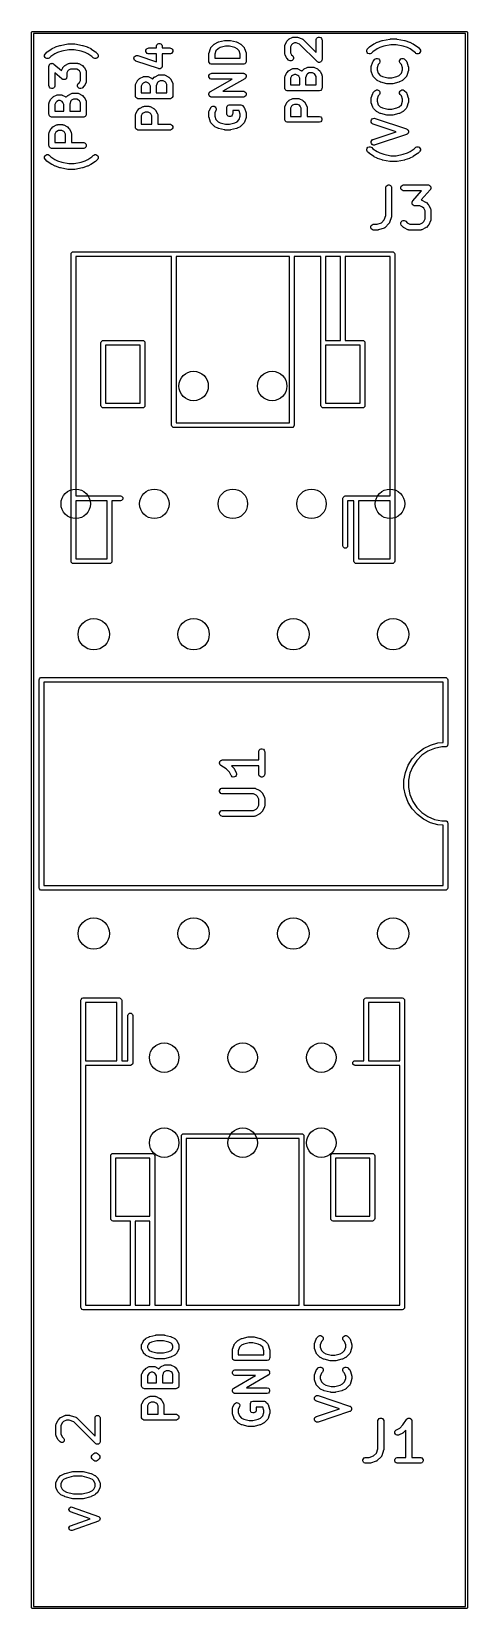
# Model space of a CAD drawing. Extents: x 145.4 to 156.5, y -80.6 to -40.5.
import ezdxf

# ---------------------------------------------------------------- set-up
doc = ezdxf.new("R2010")
doc.units = 0
doc.layers.add('BLACK', color=7, linetype='CONTINUOUS')

msp = doc.modelspace()

# ---------------------------------------------------------------- linework, layer by layer
at = {"layer": 'BLACK', "linetype": 'CONTINUOUS'}
for p, q in [((145.375, -40.5), (145.376903, -40.490433)), ((145.375, -80.6), (145.375, -40.5)), ((145.376903, -40.490433), (145.390433, -40.476903)), ((145.390433, -40.476903), (145.4, -40.475)), ((145.4, -40.475), (156.446071, -40.475)), ((145.425, -40.525), (145.425, -80.575)), ((156.421071, -40.525), (145.425, -40.525)), ((156.421071, -80.575), (156.421071, -40.525)), ((156.446071, -40.475), (156.455638, -40.476903)), ((156.455638, -40.476903), (156.469168, -40.490433)), ((156.469168, -40.490433), (156.471071, -40.5)), ((156.471071, -40.5), (156.471071, -80.6)), ((145.776501, -40.991293), (145.890787, -40.915102)), ((145.890787, -40.915102), (145.894904, -40.912906)), ((145.894904, -40.912906), (145.898849, -40.910424)), ((145.898849, -40.910424), (145.975039, -40.872329)), ((145.975039, -40.872329), (145.980011, -40.870426)), ((145.980011, -40.870426), (145.984863, -40.86826)), ((145.984863, -40.86826), (146.099149, -40.830165)), ((146.099149, -40.830165), (146.103696, -40.82913)), ((146.103696, -40.82913), (146.108157, -40.827773)), ((146.108157, -40.827773), (146.298633, -40.789677)), ((146.320771, -40.93822), (146.142154, -40.973943)), ((146.298633, -40.789677), (146.298683, -40.789671)), ((146.298683, -40.789671), (146.29871, -40.789661)), ((146.29871, -40.789661), (146.306235, -40.788919)), ((146.306235, -40.788919), (146.313263, -40.78822)), ((146.313263, -40.78822), (146.313289, -40.788225)), ((146.313289, -40.788225), (146.313342, -40.78822)), ((146.313342, -40.78822), (146.465723, -40.78822)), ((146.458294, -40.93822), (146.320771, -40.93822)), ((146.636911, -40.973943), (146.458294, -40.93822)), ((146.465723, -40.78822), (146.465775, -40.788225)), ((146.465775, -40.788225), (146.465801, -40.78822)), ((146.465801, -40.78822), (146.473244, -40.78896)), ((146.473244, -40.78896), (146.480355, -40.789661)), ((146.480355, -40.789661), (146.480378, -40.78967)), ((146.480378, -40.78967), (146.480432, -40.789676)), ((146.480432, -40.789676), (146.670909, -40.827772)), ((146.670909, -40.827772), (146.675378, -40.829132)), ((146.675378, -40.829132), (146.679917, -40.830165)), ((146.679917, -40.830165), (146.794202, -40.86826)), ((146.794202, -40.86826), (146.799056, -40.870427)), ((146.799056, -40.870427), (146.804026, -40.872329)), ((146.804026, -40.872329), (146.880217, -40.910424)), ((146.880217, -40.910424), (146.884161, -40.912906)), ((146.884161, -40.912906), (146.888279, -40.915102)), ((146.888279, -40.915102), (147.002564, -40.991293)), ((148.287402, -40.95335), (148.298601, -40.926314)), ((148.298601, -40.926314), (148.319293, -40.905622)), ((148.319293, -40.905622), (148.346329, -40.894423)), ((148.346329, -40.894423), (148.360961, -40.892982)), ((148.360961, -40.892982), (148.552628, -40.892982)), ((148.552628, -40.853696), (148.554069, -40.839064)), ((148.552628, -40.892982), (148.552628, -40.853696)), ((148.554069, -40.839064), (148.565268, -40.812028)), ((148.565268, -40.812028), (148.58596, -40.791336)), ((148.58596, -40.791336), (148.612996, -40.780137)), ((148.612996, -40.780137), (148.64226, -40.780137)), ((148.64226, -40.780137), (148.669296, -40.791336)), ((148.669296, -40.791336), (148.689988, -40.812028)), ((148.689988, -40.812028), (148.701187, -40.839064)), ((148.701187, -40.839064), (148.702628, -40.853696)), ((148.702628, -40.853696), (148.702628, -40.892982)), ((148.702628, -40.892982), (148.894295, -40.892982)), ((148.894295, -40.892982), (148.908927, -40.894423)), ((148.908927, -40.894423), (148.935963, -40.905622)), ((148.935963, -40.905622), (148.956655, -40.926314)), ((148.956655, -40.926314), (148.967854, -40.95335)), ((149.892683, -41.017822), (149.930778, -40.903536)), ((149.930778, -40.903536), (149.936772, -40.890111)), ((149.936772, -40.890111), (149.938537, -40.888075)), ((149.938537, -40.888075), (149.939569, -40.885585)), ((149.939569, -40.885585), (149.948896, -40.87422)), ((149.948896, -40.87422), (150.025086, -40.79803)), ((150.025086, -40.79803), (150.030836, -40.793309)), ((150.030836, -40.793309), (150.032135, -40.791813)), ((150.032135, -40.791813), (150.034389, -40.790393)), ((150.034389, -40.790393), (150.036451, -40.788702)), ((150.036451, -40.788702), (150.038283, -40.787943)), ((150.038283, -40.787943), (150.044578, -40.783981)), ((150.044578, -40.783981), (150.120769, -40.745886)), ((150.122545, -40.912702), (150.067481, -40.967766)), ((150.120769, -40.745886), (150.121838, -40.745476)), ((150.121838, -40.745476), (150.122274, -40.745154)), ((150.122274, -40.745154), (150.128425, -40.742955)), ((150.180484, -40.883732), (150.122545, -40.912702)), ((150.128425, -40.742955), (150.134501, -40.740631)), ((150.134501, -40.740631), (150.135039, -40.740592)), ((150.135039, -40.740592), (150.136119, -40.740207)), ((150.136119, -40.740207), (150.288501, -40.702111)), ((150.315926, -40.849872), (150.180484, -40.883732)), ((150.288501, -40.702111), (150.291037, -40.701735)), ((150.291037, -40.701735), (150.292059, -40.701313)), ((150.292059, -40.701313), (150.297571, -40.70077)), ((150.297571, -40.70077), (150.303045, -40.699961)), ((150.303045, -40.699961), (150.304137, -40.700123)), ((150.304137, -40.700123), (150.306691, -40.699872)), ((150.306691, -40.699872), (150.420977, -40.699872)), ((150.411742, -40.849872), (150.315926, -40.849872)), ((150.547181, -40.883732), (150.411742, -40.849872)), ((150.420977, -40.699872), (150.42353, -40.700123)), ((150.42353, -40.700123), (150.424623, -40.699961)), ((150.424623, -40.699961), (150.430097, -40.70077)), ((150.430097, -40.70077), (150.435609, -40.701313)), ((150.435609, -40.701313), (150.436629, -40.701735)), ((150.436629, -40.701735), (150.439168, -40.702111)), ((150.439168, -40.702111), (150.591549, -40.740207)), ((150.605121, -40.912702), (150.547181, -40.883732)), ((150.591549, -40.740207), (150.592628, -40.740592)), ((150.592628, -40.740592), (150.593167, -40.740631)), ((150.593167, -40.740631), (150.599242, -40.742955)), ((150.599242, -40.742955), (150.605394, -40.745154)), ((150.660187, -40.967767), (150.605121, -40.912702)), ((150.605394, -40.745154), (150.605829, -40.745476)), ((150.605829, -40.745476), (150.606899, -40.745886)), ((150.606899, -40.745886), (150.683089, -40.783981)), ((150.683089, -40.783981), (150.689385, -40.787944)), ((150.689385, -40.787944), (150.691215, -40.788702)), ((150.691215, -40.788702), (150.693273, -40.790391)), ((150.693273, -40.790391), (150.695532, -40.791813)), ((150.695532, -40.791813), (150.696831, -40.793311)), ((150.696831, -40.793311), (150.702581, -40.79803)), ((150.702581, -40.79803), (150.778772, -40.87422)), ((150.778772, -40.87422), (150.788099, -40.885585)), ((150.788099, -40.885585), (150.78913, -40.888075)), ((150.78913, -40.888075), (150.790896, -40.890111)), ((150.790896, -40.890111), (150.79689, -40.903536)), ((150.79689, -40.903536), (150.834985, -41.017822)), ((151.819295, -40.844173), (151.820736, -40.829541)), ((151.819295, -41.034649), (151.819295, -40.844173)), ((151.820736, -40.829541), (151.821767, -40.827051)), ((151.821767, -40.827051), (151.821958, -40.824364)), ((151.821958, -40.824364), (151.827213, -40.810632)), ((151.827213, -40.810632), (151.865308, -40.734441)), ((151.865308, -40.734441), (151.869272, -40.728141)), ((151.869272, -40.728141), (151.87003, -40.726314)), ((151.87003, -40.726314), (151.871718, -40.724257)), ((151.871718, -40.724257), (151.87314, -40.721998)), ((151.87314, -40.721998), (151.874638, -40.720698)), ((151.874638, -40.720698), (151.879357, -40.714949)), ((151.879357, -40.714949), (151.917452, -40.676854)), ((151.917452, -40.676854), (151.923201, -40.672135)), ((151.923201, -40.672135), (151.924501, -40.670637)), ((151.924501, -40.670637), (151.92676, -40.669215)), ((151.92676, -40.669215), (151.928817, -40.667527)), ((151.928817, -40.667527), (151.930644, -40.666769)), ((151.930644, -40.666769), (151.936944, -40.662805)), ((151.936944, -40.662805), (152.013135, -40.62471)), ((151.994029, -40.812408), (151.969295, -40.861877)), ((151.969295, -40.861877), (151.969295, -41.016944)), ((152.014911, -40.791526), (151.994029, -40.812408)), ((152.013135, -40.62471), (152.026867, -40.619455)), ((152.064381, -40.766792), (152.014911, -40.791526)), ((152.026867, -40.619455), (152.029554, -40.619264)), ((152.029554, -40.619264), (152.032044, -40.618233)), ((152.032044, -40.618233), (152.046676, -40.616792)), ((152.046676, -40.616792), (152.122866, -40.616792)), ((152.110696, -40.766792), (152.064381, -40.766792)), ((152.196638, -40.795439), (152.110696, -40.766792)), ((152.122866, -40.616792), (152.130271, -40.617521)), ((152.130271, -40.617521), (152.132246, -40.617381)), ((152.132246, -40.617381), (152.134843, -40.617971)), ((152.134843, -40.617971), (152.137498, -40.618233)), ((152.137498, -40.618233), (152.139329, -40.618991)), ((152.139329, -40.618991), (152.146583, -40.620641)), ((152.146583, -40.620641), (152.260869, -40.658736)), ((152.641262, -41.240063), (152.196638, -40.795439)), ((152.260869, -40.658736), (152.274294, -40.66473)), ((152.274294, -40.66473), (152.276329, -40.666495)), ((152.276329, -40.666495), (152.27882, -40.667527)), ((152.27882, -40.667527), (152.290185, -40.676854)), ((152.290185, -40.676854), (152.619295, -41.005964)), ((152.619295, -40.691792), (152.620736, -40.67716)), ((152.619295, -41.005964), (152.619295, -40.691792)), ((152.620736, -40.67716), (152.631935, -40.650124)), ((152.631935, -40.650124), (152.652627, -40.629432)), ((152.652627, -40.629432), (152.679663, -40.618233)), ((152.679663, -40.618233), (152.708927, -40.618233)), ((152.708927, -40.618233), (152.735963, -40.629432)), ((152.735963, -40.629432), (152.756655, -40.650124)), ((152.756655, -40.650124), (152.767854, -40.67716)), ((152.767854, -40.67716), (152.769295, -40.691792)), ((152.769295, -40.691792), (152.769295, -41.18703)), ((153.90645, -40.953352), (153.917649, -40.926315)), ((153.917649, -40.926315), (153.926976, -40.91495)), ((153.926976, -40.91495), (153.965071, -40.876855)), ((153.965071, -40.876855), (153.965111, -40.876821)), ((153.965111, -40.876821), (153.965126, -40.8768)), ((153.965126, -40.8768), (153.970967, -40.872016)), ((153.970967, -40.872016), (153.976436, -40.867528)), ((153.976436, -40.867528), (153.976458, -40.867518)), ((153.976458, -40.867518), (153.976501, -40.867484)), ((153.976501, -40.867484), (154.090787, -40.791293)), ((154.170111, -40.918688), (154.065884, -40.988173)), ((154.090787, -40.791293), (154.094904, -40.789097)), ((154.094904, -40.789097), (154.098849, -40.786615)), ((154.098849, -40.786615), (154.175039, -40.74852)), ((154.237354, -40.885067), (154.170111, -40.918688)), ((154.175039, -40.74852), (154.180011, -40.746617)), ((154.180011, -40.746617), (154.184863, -40.744451)), ((154.184863, -40.744451), (154.299149, -40.706356)), ((154.342154, -40.850134), (154.237354, -40.885067)), ((154.299149, -40.706356), (154.303696, -40.705321)), ((154.303696, -40.705321), (154.308157, -40.703964)), ((154.308157, -40.703964), (154.498633, -40.665868)), ((154.520771, -40.814411), (154.342154, -40.850134)), ((154.498633, -40.665868), (154.498683, -40.665862)), ((154.498683, -40.665862), (154.49871, -40.665852)), ((154.49871, -40.665852), (154.506235, -40.66511)), ((154.506235, -40.66511), (154.513263, -40.664411)), ((154.513263, -40.664411), (154.513289, -40.664416)), ((154.513289, -40.664416), (154.513342, -40.664411)), ((154.513342, -40.664411), (154.665723, -40.664411)), ((154.658294, -40.814411), (154.520771, -40.814411)), ((154.836911, -40.850134), (154.658294, -40.814411)), ((154.665723, -40.664411), (154.665775, -40.664416)), ((154.665775, -40.664416), (154.665801, -40.664411)), ((154.665801, -40.664411), (154.673244, -40.665151)), ((154.673244, -40.665151), (154.680355, -40.665852)), ((154.680355, -40.665852), (154.680378, -40.665861)), ((154.680378, -40.665861), (154.680432, -40.665867)), ((154.680432, -40.665867), (154.870909, -40.703963)), ((154.94171, -40.885067), (154.836911, -40.850134)), ((154.870909, -40.703963), (154.875378, -40.705323)), ((154.875378, -40.705323), (154.879917, -40.706356)), ((154.879917, -40.706356), (154.994202, -40.744451)), ((155.008954, -40.918689), (154.94171, -40.885067)), ((154.994202, -40.744451), (154.999056, -40.746618)), ((154.999056, -40.746618), (155.004026, -40.74852)), ((155.004026, -40.74852), (155.080217, -40.786615)), ((155.113181, -40.988174), (155.008954, -40.918689)), ((155.080217, -40.786615), (155.084161, -40.789097)), ((155.084161, -40.789097), (155.088279, -40.791293)), ((155.088279, -40.791293), (155.202564, -40.867484)), ((155.202564, -40.867484), (155.202604, -40.867517)), ((155.202604, -40.867517), (155.202628, -40.867527)), ((155.202628, -40.867527), (155.208204, -40.872103)), ((155.208204, -40.872103), (155.213939, -40.8768)), ((155.213939, -40.8768), (155.213953, -40.876821)), ((155.213953, -40.876821), (155.213993, -40.876854)), ((155.213993, -40.876854), (155.252089, -40.914949)), ((155.252089, -40.914949), (155.261417, -40.926314)), ((155.261417, -40.926314), (155.272616, -40.95335)), ((145.70645, -41.077161), (145.717649, -41.050124)), ((145.70645, -41.106423), (145.70645, -41.077161)), ((145.717649, -41.13346), (145.70645, -41.106423)), ((145.717649, -41.050124), (145.726976, -41.038759)), ((145.738341, -41.154152), (145.717649, -41.13346)), ((145.726976, -41.038759), (145.765071, -41.000664)), ((145.765378, -41.165351), (145.738341, -41.154152)), ((145.765071, -41.000664), (145.765111, -41.00063)), ((145.765111, -41.00063), (145.765126, -41.000609)), ((145.765126, -41.000609), (145.770967, -40.995825)), ((145.79464, -41.165351), (145.765378, -41.165351)), ((145.770967, -40.995825), (145.776436, -40.991337)), ((145.776436, -40.991337), (145.776458, -40.991327)), ((145.776458, -40.991327), (145.776501, -40.991293)), ((145.821677, -41.154152), (145.79464, -41.165351)), ((145.819295, -41.358459), (145.820057, -41.35072)), ((145.819926, -41.348753), (145.820384, -41.347397)), ((145.820057, -41.35072), (145.819926, -41.348753)), ((145.820384, -41.347397), (145.820736, -41.343827)), ((145.820736, -41.343827), (145.825399, -41.332569)), ((145.833042, -41.144825), (145.821677, -41.154152)), ((145.825399, -41.332569), (145.829301, -41.321032)), ((145.829301, -41.321032), (145.830966, -41.319127)), ((145.830966, -41.319127), (145.831935, -41.316791)), ((145.831935, -41.316791), (145.840545, -41.30818)), ((145.865884, -41.111982), (145.833042, -41.144825)), ((145.840545, -41.30818), (145.848571, -41.299008)), ((145.848571, -41.299008), (145.85084, -41.297885)), ((145.85084, -41.297885), (145.852627, -41.296099)), ((145.852627, -41.296099), (145.863877, -41.291438)), ((145.863877, -41.291438), (145.874803, -41.286036)), ((145.970111, -41.042497), (145.865884, -41.111982)), ((145.874803, -41.286036), (145.877326, -41.285867)), ((145.877326, -41.285867), (145.879663, -41.2849)), ((145.879663, -41.2849), (145.891848, -41.2849)), ((145.891848, -41.2849), (145.904001, -41.28409)), ((145.904001, -41.28409), (145.906396, -41.2849)), ((145.906396, -41.2849), (145.908927, -41.2849)), ((145.908927, -41.2849), (145.920184, -41.289563)), ((145.920184, -41.289563), (145.931722, -41.293465)), ((145.931722, -41.293465), (145.934639, -41.29555)), ((145.934639, -41.29555), (145.935963, -41.296099)), ((145.935963, -41.296099), (145.937358, -41.297494)), ((145.937358, -41.297494), (145.943683, -41.302016)), ((145.943683, -41.302016), (146.135636, -41.469975)), ((146.037354, -41.008876), (145.970111, -41.042497)), ((146.142154, -40.973943), (146.037354, -41.008876)), ((146.184119, -41.381616), (146.222214, -41.343521)), ((146.222214, -41.343521), (146.227963, -41.338802)), ((146.227963, -41.338802), (146.229263, -41.337304)), ((146.229263, -41.337304), (146.231522, -41.335882)), ((146.231522, -41.335882), (146.233579, -41.334194)), ((146.233579, -41.334194), (146.235406, -41.333436)), ((146.235406, -41.333436), (146.241706, -41.329472)), ((146.241706, -41.329472), (146.317897, -41.291377)), ((146.317897, -41.291377), (146.331629, -41.286122)), ((146.331629, -41.286122), (146.334316, -41.285931)), ((146.334316, -41.285931), (146.336806, -41.2849)), ((146.336806, -41.2849), (146.351438, -41.283459)), ((146.351438, -41.283459), (146.541914, -41.283459)), ((146.541914, -41.283459), (146.556546, -41.2849)), ((146.556546, -41.2849), (146.559035, -41.285931)), ((146.559035, -41.285931), (146.561723, -41.286122)), ((146.561723, -41.286122), (146.575455, -41.291377)), ((146.575455, -41.291377), (146.651645, -41.329472)), ((146.74171, -41.008876), (146.636911, -40.973943)), ((146.651645, -41.329472), (146.657941, -41.333435)), ((146.657941, -41.333435), (146.659771, -41.334193)), ((146.659771, -41.334193), (146.661829, -41.335882)), ((146.661829, -41.335882), (146.664088, -41.337304)), ((146.664088, -41.337304), (146.665387, -41.338802)), ((146.665387, -41.338802), (146.671136, -41.34352)), ((146.671136, -41.34352), (146.709232, -41.381615)), ((146.808954, -41.042498), (146.74171, -41.008876)), ((146.913181, -41.111983), (146.808954, -41.042498)), ((146.946025, -41.144826), (146.913181, -41.111983)), ((146.95739, -41.154153), (146.946025, -41.144826)), ((146.984426, -41.165351), (146.95739, -41.154153)), ((147.013689, -41.165351), (146.984426, -41.165351)), ((147.002564, -40.991293), (147.002604, -40.991326)), ((147.002604, -40.991326), (147.002628, -40.991336)), ((147.002628, -40.991336), (147.008204, -40.995912)), ((147.008204, -40.995912), (147.013939, -41.000609)), ((147.040725, -41.154152), (147.013689, -41.165351)), ((147.013939, -41.000609), (147.013953, -41.00063)), ((147.013953, -41.00063), (147.013993, -41.000663)), ((147.013993, -41.000663), (147.052089, -41.038758)), ((147.061418, -41.133459), (147.040725, -41.154152)), ((147.052089, -41.038758), (147.061417, -41.050123)), ((147.061417, -41.050123), (147.072616, -41.077159)), ((147.072616, -41.106422), (147.061418, -41.133459)), ((147.072616, -41.077159), (147.072616, -41.106422)), ((147.981789, -41.149078), (147.991043, -41.121315)), ((147.983863, -41.178268), (147.981789, -41.149078)), ((147.99695, -41.204441), (147.983863, -41.178268)), ((147.991043, -41.121315), (148.010217, -41.099208)), ((148.019057, -41.223615), (147.99695, -41.204441)), ((148.010217, -41.099208), (148.03639, -41.086121)), ((148.032483, -41.229609), (148.019057, -41.223615)), ((148.603911, -41.420086), (148.032483, -41.229609)), ((148.03639, -41.086121), (148.06558, -41.084047)), ((148.06558, -41.084047), (148.079917, -41.087307)), ((148.079917, -41.087307), (148.552628, -41.244878)), ((148.287402, -40.982614), (148.287402, -40.95335)), ((148.298601, -41.00965), (148.287402, -40.982614)), ((148.319293, -41.030342), (148.298601, -41.00965)), ((148.346329, -41.041541), (148.319293, -41.030342)), ((148.360961, -41.042982), (148.346329, -41.041541)), ((148.552628, -41.042982), (148.360961, -41.042982)), ((148.552628, -41.244878), (148.552628, -41.042982)), ((148.702628, -41.348935), (148.701898, -41.35634)), ((148.894295, -41.042982), (148.702628, -41.042982)), ((148.702628, -41.042982), (148.702628, -41.348935)), ((148.908927, -41.041541), (148.894295, -41.042982)), ((148.935963, -41.030342), (148.908927, -41.041541)), ((148.956655, -41.00965), (148.935963, -41.030342)), ((148.967854, -40.982614), (148.956655, -41.00965)), ((148.967854, -40.95335), (148.967854, -40.982614)), ((149.888834, -41.041539), (149.889563, -41.034133)), ((149.888834, -41.232015), (149.888834, -41.041539)), ((149.890275, -41.246647), (149.888834, -41.232015)), ((149.889423, -41.032159), (149.890013, -41.029561)), ((149.889563, -41.034133), (149.889423, -41.032159)), ((149.890013, -41.029561), (149.890275, -41.026907)), ((149.890275, -41.026907), (149.891033, -41.025075)), ((149.901474, -41.273683), (149.890275, -41.246647)), ((149.891033, -41.025075), (149.892683, -41.017822)), ((149.922166, -41.294375), (149.901474, -41.273683)), ((149.949202, -41.305574), (149.922166, -41.294375)), ((149.963834, -41.307015), (149.949202, -41.305574)), ((150.763834, -41.307015), (149.963834, -41.307015)), ((150.067481, -40.967766), (150.038834, -41.053708)), ((150.038834, -41.053708), (150.038834, -41.157015)), ((150.038834, -41.157015), (150.688834, -41.157015)), ((150.688834, -41.053708), (150.660187, -40.967767)), ((150.688834, -41.157015), (150.688834, -41.053708)), ((150.778466, -41.305574), (150.763834, -41.307015)), ((150.805502, -41.294375), (150.778466, -41.305574)), ((150.826194, -41.273683), (150.805502, -41.294375)), ((150.837393, -41.246647), (150.826194, -41.273683)), ((150.834985, -41.017822), (150.836634, -41.025075)), ((150.836634, -41.025075), (150.837393, -41.026907)), ((150.837393, -41.026907), (150.837654, -41.029561)), ((150.838834, -41.232015), (150.837393, -41.246647)), ((150.837654, -41.029561), (150.838245, -41.032159)), ((150.838245, -41.032159), (150.838104, -41.034133)), ((150.838104, -41.034133), (150.838834, -41.041539)), ((150.838834, -41.041539), (150.838834, -41.232015)), ((151.820736, -41.049281), (151.819295, -41.034649)), ((151.821767, -41.05177), (151.820736, -41.049281)), ((151.821958, -41.054458), (151.821767, -41.05177)), ((151.827213, -41.06819), (151.821958, -41.054458)), ((151.865308, -41.14438), (151.827213, -41.06819)), ((151.869271, -41.150676), (151.865308, -41.14438)), ((151.870029, -41.152506), (151.869271, -41.150676)), ((151.871718, -41.154564), (151.870029, -41.152506)), ((151.87314, -41.156823), (151.871718, -41.154564)), ((151.874638, -41.158122), (151.87314, -41.156823)), ((151.879356, -41.163871), (151.874638, -41.158122)), ((151.917451, -41.201967), (151.879356, -41.163871)), ((151.928816, -41.211295), (151.917451, -41.201967)), ((151.955852, -41.222494), (151.928816, -41.211295)), ((151.985115, -41.222494), (151.955852, -41.222494)), ((151.969295, -41.016944), (151.994029, -41.066412)), ((152.012152, -41.211296), (151.985115, -41.222494)), ((151.994029, -41.066412), (152.023519, -41.095903)), ((152.032845, -41.190603), (152.012152, -41.211296)), ((152.023519, -41.095903), (152.032846, -41.107268)), ((152.044044, -41.163567), (152.032845, -41.190603)), ((152.032846, -41.107268), (152.044044, -41.134304)), ((152.044044, -41.134304), (152.044044, -41.163567)), ((152.652627, -41.249391), (152.641262, -41.240063)), ((152.671744, -41.257309), (152.652627, -41.249391)), ((152.679663, -41.260589), (152.671744, -41.257309)), ((152.679664, -41.260589), (152.679663, -41.260589)), ((152.708927, -41.260589), (152.679664, -41.260589)), ((152.735963, -41.249391), (152.708927, -41.260589)), ((152.756656, -41.228698), (152.735963, -41.249391)), ((152.767854, -41.201662), (152.756656, -41.228698)), ((152.769295, -41.18703), (152.767854, -41.201662)), ((153.90645, -40.982614), (153.90645, -40.953352)), ((153.917649, -41.009651), (153.90645, -40.982614)), ((153.938341, -41.030343), (153.917649, -41.009651)), ((153.965378, -41.041542), (153.938341, -41.030343)), ((153.99464, -41.041542), (153.965378, -41.041542)), ((154.021677, -41.030343), (153.99464, -41.041542)), ((154.033042, -41.021016), (154.021677, -41.030343)), ((154.023144, -41.363313), (154.061239, -41.249028)), ((154.065884, -40.988173), (154.033042, -41.021016)), ((154.061239, -41.249028), (154.067233, -41.235602)), ((154.067233, -41.235602), (154.068998, -41.233566)), ((154.068998, -41.233566), (154.070029, -41.231078)), ((154.070029, -41.231078), (154.079356, -41.219713)), ((154.079356, -41.219713), (154.117451, -41.181617)), ((154.117451, -41.181617), (154.128816, -41.172289)), ((154.128816, -41.172289), (154.155852, -41.16109)), ((154.155852, -41.16109), (154.185115, -41.16109)), ((154.197942, -41.313258), (154.169295, -41.3992)), ((154.185115, -41.16109), (154.212152, -41.172288)), ((154.223519, -41.287681), (154.197942, -41.313258)), ((154.212152, -41.172288), (154.232845, -41.192981)), ((154.232846, -41.276316), (154.223519, -41.287681)), ((154.232845, -41.192981), (154.244044, -41.220017)), ((154.244044, -41.24928), (154.232846, -41.276316)), ((154.244044, -41.220017), (154.244044, -41.24928)), ((154.744545, -41.220018), (154.755744, -41.192981)), ((154.744545, -41.24928), (154.744545, -41.220018)), ((154.755744, -41.276317), (154.744545, -41.24928)), ((154.755744, -41.192981), (154.776436, -41.172289)), ((154.765071, -41.287682), (154.755744, -41.276317)), ((154.790648, -41.313259), (154.765071, -41.287682)), ((154.776436, -41.172289), (154.803473, -41.16109)), ((154.819295, -41.3992), (154.790648, -41.313259)), ((154.803473, -41.16109), (154.832735, -41.16109)), ((154.832735, -41.16109), (154.859772, -41.172289)), ((154.859772, -41.172289), (154.871137, -41.181616)), ((154.871137, -41.181616), (154.909233, -41.219712)), ((154.909233, -41.219712), (154.918561, -41.231077)), ((154.918561, -41.231077), (154.919592, -41.233567)), ((154.919592, -41.233567), (154.921357, -41.235602)), ((154.921357, -41.235602), (154.927351, -41.249028)), ((154.927351, -41.249028), (154.965446, -41.363313)), ((155.146025, -41.021017), (155.113181, -40.988174)), ((155.15739, -41.030344), (155.146025, -41.021017)), ((155.184426, -41.041542), (155.15739, -41.030344)), ((155.213689, -41.041542), (155.184426, -41.041542)), ((155.240725, -41.030343), (155.213689, -41.041542)), ((155.261418, -41.00965), (155.240725, -41.030343)), ((155.272616, -40.982613), (155.261418, -41.00965)), ((155.272616, -40.95335), (155.272616, -40.982613)), ((145.819295, -41.853697), (145.819295, -41.358459)), ((146.14967, -41.681569), (145.969295, -41.523741)), ((145.969295, -41.523741), (145.969295, -41.853697)), ((146.135636, -41.469975), (146.17007, -41.401108)), ((146.155993, -41.686089), (146.14967, -41.681569)), ((146.157389, -41.687485), (146.155993, -41.686089)), ((146.158712, -41.688033), (146.157389, -41.687485)), ((146.16163, -41.690119), (146.158712, -41.688033)), ((146.173173, -41.694023), (146.16163, -41.690119)), ((146.17007, -41.401108), (146.174034, -41.394808)), ((146.184425, -41.698684), (146.173173, -41.694023)), ((146.174034, -41.394808), (146.174792, -41.392981)), ((146.174792, -41.392981), (146.17648, -41.390924)), ((146.17648, -41.390924), (146.177902, -41.388665)), ((146.177902, -41.388665), (146.1794, -41.387365)), ((146.1794, -41.387365), (146.184119, -41.381616)), ((146.186953, -41.698684), (146.184425, -41.698684)), ((146.189351, -41.699495), (146.186953, -41.698684)), ((146.201514, -41.698684), (146.189351, -41.699495)), ((146.213689, -41.698684), (146.201514, -41.698684)), ((146.216025, -41.697716), (146.213689, -41.698684)), ((146.21855, -41.697548), (146.216025, -41.697716)), ((146.229477, -41.692143), (146.21855, -41.697548)), ((146.240725, -41.687485), (146.229477, -41.692143)), ((146.242511, -41.685698), (146.240725, -41.687485)), ((146.244781, -41.684576), (146.242511, -41.685698)), ((146.252806, -41.675403), (146.244781, -41.684576)), ((146.261417, -41.666793), (146.252806, -41.675403)), ((146.262385, -41.664456), (146.261417, -41.666793)), ((146.264051, -41.662552), (146.262385, -41.664456)), ((146.267955, -41.651008), (146.264051, -41.662552)), ((146.272616, -41.639757), (146.267955, -41.651008)), ((146.272967, -41.63619), (146.272616, -41.639757)), ((146.273427, -41.634831), (146.272967, -41.63619)), ((146.274057, -41.625125), (146.273295, -41.632857)), ((146.273295, -41.632857), (146.273427, -41.634831)), ((146.298791, -41.479075), (146.274057, -41.528544)), ((146.274057, -41.528544), (146.274057, -41.625125)), ((146.319673, -41.458193), (146.298791, -41.479075)), ((146.369143, -41.433459), (146.319673, -41.458193)), ((146.524209, -41.433459), (146.369143, -41.433459)), ((146.573677, -41.458193), (146.524209, -41.433459)), ((146.594561, -41.479076), (146.573677, -41.458193)), ((146.619295, -41.528544), (146.594561, -41.479076)), ((146.594561, -41.771174), (146.619295, -41.721706)), ((146.619295, -41.721706), (146.619295, -41.528544)), ((146.709232, -41.381615), (146.713952, -41.387366)), ((146.713952, -41.387366), (146.71545, -41.388665)), ((146.71545, -41.388665), (146.716869, -41.39092)), ((146.716869, -41.39092), (146.71856, -41.39298)), ((146.71856, -41.39298), (146.719318, -41.39481)), ((146.719318, -41.39481), (146.723282, -41.401108)), ((146.723282, -41.401108), (146.761377, -41.477299)), ((146.761377, -41.477299), (146.766632, -41.491031)), ((146.766632, -41.491031), (146.766822, -41.493718)), ((146.766822, -41.493718), (146.767854, -41.496208)), ((146.767854, -41.754043), (146.766822, -41.756532)), ((146.767854, -41.496208), (146.769295, -41.51084)), ((146.769295, -41.739411), (146.767854, -41.754043)), ((146.769295, -41.51084), (146.769295, -41.739411)), ((148.027213, -41.810632), (148.065308, -41.734441)), ((148.065308, -41.734441), (148.069272, -41.728141)), ((148.069272, -41.728141), (148.07003, -41.726314)), ((148.07003, -41.726314), (148.071718, -41.724257)), ((148.071718, -41.724257), (148.07314, -41.721998)), ((148.07314, -41.721998), (148.074638, -41.720698)), ((148.074638, -41.720698), (148.079357, -41.714949)), ((148.079357, -41.714949), (148.117452, -41.676854)), ((148.117452, -41.676854), (148.123201, -41.672135)), ((148.123201, -41.672135), (148.124501, -41.670637)), ((148.124501, -41.670637), (148.12676, -41.669215)), ((148.12676, -41.669215), (148.128817, -41.667527)), ((148.128817, -41.667527), (148.130644, -41.666769)), ((148.130644, -41.666769), (148.136944, -41.662805)), ((148.136944, -41.662805), (148.213135, -41.62471)), ((148.213135, -41.62471), (148.226867, -41.619455)), ((148.226867, -41.619455), (148.229554, -41.619264)), ((148.229554, -41.619264), (148.232044, -41.618233)), ((148.232044, -41.618233), (148.246676, -41.616792)), ((148.246676, -41.616792), (148.322866, -41.616792)), ((148.322866, -41.616792), (148.337498, -41.618233)), ((148.337498, -41.618233), (148.339987, -41.619264)), ((148.339987, -41.619264), (148.342675, -41.619455)), ((148.342675, -41.619455), (148.356407, -41.62471)), ((148.356407, -41.62471), (148.432598, -41.662805)), ((148.432598, -41.662805), (148.438897, -41.666769)), ((148.438897, -41.666769), (148.440725, -41.667527)), ((148.440725, -41.667527), (148.442781, -41.669215)), ((148.442781, -41.669215), (148.445041, -41.670637)), ((148.445041, -41.670637), (148.44634, -41.672135)), ((148.44634, -41.672135), (148.45209, -41.676854)), ((148.45209, -41.676854), (148.456604, -41.681368)), ((148.456604, -41.681368), (148.46031, -41.676853)), ((148.46031, -41.676853), (148.498406, -41.638758)), ((148.498406, -41.638758), (148.504157, -41.634037)), ((148.504157, -41.634037), (148.505454, -41.632543)), ((148.505454, -41.632543), (148.507708, -41.631123)), ((148.507708, -41.631123), (148.509771, -41.629431)), ((148.509771, -41.629431), (148.511601, -41.628672)), ((148.511601, -41.628672), (148.517896, -41.62471)), ((148.517896, -41.62471), (148.594086, -41.586615)), ((148.595863, -41.753431), (148.578893, -41.770401)), ((148.594086, -41.586615), (148.607818, -41.58136)), ((148.645334, -41.728696), (148.595863, -41.753431)), ((148.611165, -41.421735), (148.603911, -41.420086)), ((148.607818, -41.58136), (148.610504, -41.581169)), ((148.610504, -41.581169), (148.612996, -41.580137)), ((148.612996, -41.422494), (148.611165, -41.421735)), ((148.6145, -41.422494), (148.612996, -41.422494)), ((148.612996, -41.580137), (148.627628, -41.578696)), ((148.618247, -41.423346), (148.6145, -41.422494)), ((148.630232, -41.422494), (148.618247, -41.423346)), ((148.627628, -41.578696), (148.741914, -41.578696)), ((148.64226, -41.422494), (148.630232, -41.422494)), ((148.644751, -41.421461), (148.64226, -41.422494)), ((148.647437, -41.421271), (148.644751, -41.421461)), ((148.724208, -41.728696), (148.645334, -41.728696)), ((148.658184, -41.415897), (148.647437, -41.421271)), ((148.669296, -41.411295), (148.658184, -41.415897)), ((148.671201, -41.409389), (148.669296, -41.411295)), ((148.673611, -41.408185), (148.671201, -41.409389)), ((148.681488, -41.399102), (148.673611, -41.408185)), ((148.689988, -41.390603), (148.681488, -41.399102)), ((148.691018, -41.388114), (148.689988, -41.390603)), ((148.692785, -41.386078), (148.691018, -41.388114)), ((148.696586, -41.374674), (148.692785, -41.386078)), ((148.701187, -41.363567), (148.696586, -41.374674)), ((148.701563, -41.35974), (148.701187, -41.363567)), ((148.702039, -41.358315), (148.701563, -41.35974)), ((148.701898, -41.35634), (148.702039, -41.358315)), ((148.773676, -41.75343), (148.724208, -41.728696)), ((148.741914, -41.578696), (148.756546, -41.580137)), ((148.756546, -41.580137), (148.759034, -41.581167)), ((148.759034, -41.581167), (148.761724, -41.581359)), ((148.761724, -41.581359), (148.775456, -41.586614)), ((148.794561, -41.774314), (148.773676, -41.75343)), ((148.775456, -41.586614), (148.851645, -41.62471)), ((148.851645, -41.62471), (148.857939, -41.628672)), ((148.857939, -41.628672), (148.859771, -41.629431)), ((148.859771, -41.629431), (148.861834, -41.631124)), ((148.861834, -41.631124), (148.864088, -41.632543)), ((148.864088, -41.632543), (148.865384, -41.634037)), ((148.865384, -41.634037), (148.871136, -41.638758)), ((148.871136, -41.638758), (148.909232, -41.676853)), ((148.909232, -41.676853), (148.913952, -41.682604)), ((148.913952, -41.682604), (148.91545, -41.683903)), ((148.91545, -41.683903), (148.916869, -41.686158)), ((148.916869, -41.686158), (148.91856, -41.688218)), ((148.91856, -41.688218), (148.919318, -41.690048)), ((148.919318, -41.690048), (148.923282, -41.696346)), ((148.923282, -41.696346), (148.961377, -41.772536)), ((149.890275, -41.598335), (149.901474, -41.571299)), ((149.890275, -41.627599), (149.890275, -41.598335)), ((149.901474, -41.654635), (149.890275, -41.627599)), ((149.901474, -41.571299), (149.922166, -41.550607)), ((149.922166, -41.675327), (149.901474, -41.654635)), ((149.922166, -41.550607), (149.949202, -41.539408)), ((149.949202, -41.686526), (149.922166, -41.675327)), ((149.926624, -42.004992), (150.481418, -41.687967)), ((149.949202, -41.539408), (149.963834, -41.537967)), ((149.963834, -41.687967), (149.949202, -41.686526)), ((149.963834, -41.537967), (150.763834, -41.537967)), ((150.481418, -41.687967), (149.963834, -41.687967)), ((150.801044, -41.678085), (150.24625, -41.99511)), ((150.763834, -41.537967), (150.767597, -41.538337)), ((150.767597, -41.538337), (150.769073, -41.53815)), ((150.769073, -41.53815), (150.770983, -41.538671)), ((150.770983, -41.538671), (150.778466, -41.539408)), ((150.778466, -41.539408), (150.787681, -41.543225)), ((150.787681, -41.543225), (150.797305, -41.54585)), ((150.797305, -41.54585), (150.801085, -41.548777)), ((150.804127, -41.675896), (150.801044, -41.678085)), ((150.801085, -41.548777), (150.805502, -41.550607)), ((150.805502, -41.675327), (150.804127, -41.675896)), ((150.805502, -41.550607), (150.812552, -41.557657)), ((150.806901, -41.673927), (150.805502, -41.675327)), ((150.813034, -41.669575), (150.806901, -41.673927)), ((150.812552, -41.557657), (150.820442, -41.563767)), ((150.819142, -41.661686), (150.813034, -41.669575)), ((150.826194, -41.654635), (150.819142, -41.661686)), ((150.820442, -41.563767), (150.822815, -41.56792)), ((150.822815, -41.56792), (150.826194, -41.571299)), ((150.826194, -41.571299), (150.83001, -41.580511)), ((150.828024, -41.650216), (150.826194, -41.654635)), ((150.830951, -41.646437), (150.828024, -41.650216)), ((150.83001, -41.580511), (150.834961, -41.589176)), ((150.833575, -41.636815), (150.830951, -41.646437)), ((150.837393, -41.627599), (150.833575, -41.636815)), ((150.834961, -41.589176), (150.835563, -41.593919)), ((150.835563, -41.593919), (150.837393, -41.598335)), ((150.837393, -41.598335), (150.837393, -41.608309)), ((150.837393, -41.608309), (150.838651, -41.618206)), ((150.838651, -41.618206), (150.837393, -41.622818)), ((150.837393, -41.622818), (150.837393, -41.627599)), ((151.819295, -41.644173), (151.820736, -41.629541)), ((151.819295, -41.910839), (151.819295, -41.644173)), ((151.820736, -41.629541), (151.821767, -41.627051)), ((151.821767, -41.627051), (151.821958, -41.624364)), ((151.821958, -41.624364), (151.827213, -41.610632)), ((151.827213, -41.610632), (151.865308, -41.534441)), ((151.865308, -41.534441), (151.869272, -41.528141)), ((151.869272, -41.528141), (151.87003, -41.526314)), ((151.87003, -41.526314), (151.871718, -41.524257)), ((151.871718, -41.524257), (151.87314, -41.521998)), ((151.87314, -41.521998), (151.874638, -41.520698)), ((151.874638, -41.520698), (151.879357, -41.514949)), ((151.879357, -41.514949), (151.917452, -41.476854)), ((151.917452, -41.476854), (151.923201, -41.472135)), ((151.923201, -41.472135), (151.924501, -41.470637)), ((151.924501, -41.470637), (151.92676, -41.469215)), ((151.92676, -41.469215), (151.928817, -41.467527)), ((151.928817, -41.467527), (151.930644, -41.466769)), ((151.930644, -41.466769), (151.936944, -41.462805)), ((151.936944, -41.462805), (152.013135, -41.42471)), ((151.994029, -41.612408), (151.969295, -41.661877)), ((151.969295, -41.661877), (151.969295, -41.835839)), ((152.014911, -41.591526), (151.994029, -41.612408)), ((152.013135, -41.42471), (152.026867, -41.419455)), ((152.064381, -41.566792), (152.014911, -41.591526)), ((152.026867, -41.419455), (152.029554, -41.419264)), ((152.029554, -41.419264), (152.032044, -41.418233)), ((152.032044, -41.418233), (152.046676, -41.416792)), ((152.046676, -41.416792), (152.122866, -41.416792)), ((152.105161, -41.566792), (152.064381, -41.566792)), ((152.15463, -41.591526), (152.105161, -41.566792)), ((152.122866, -41.416792), (152.137498, -41.418233)), ((152.137498, -41.418233), (152.139987, -41.419264)), ((152.139987, -41.419264), (152.142675, -41.419455)), ((152.142675, -41.419455), (152.156407, -41.42471)), ((152.175512, -41.612408), (152.15463, -41.591526)), ((152.156407, -41.42471), (152.232598, -41.462805)), ((152.200247, -41.661877), (152.175512, -41.612408)), ((152.200247, -41.835839), (152.200247, -41.661877)), ((152.232598, -41.462805), (152.238897, -41.466769)), ((152.238897, -41.466769), (152.240725, -41.467527)), ((152.240725, -41.467527), (152.242781, -41.469215)), ((152.242781, -41.469215), (152.245041, -41.470637)), ((152.245041, -41.470637), (152.24634, -41.472135)), ((152.24634, -41.472135), (152.25209, -41.476854)), ((152.25209, -41.476854), (152.256604, -41.481368)), ((152.256604, -41.481368), (152.26031, -41.476853)), ((152.26031, -41.476853), (152.298406, -41.438758)), ((152.298406, -41.438758), (152.304157, -41.434037)), ((152.304157, -41.434037), (152.305454, -41.432543)), ((152.305454, -41.432543), (152.307708, -41.431123)), ((152.307708, -41.431123), (152.309771, -41.429431)), ((152.309771, -41.429431), (152.311601, -41.428672)), ((152.311601, -41.428672), (152.317896, -41.42471)), ((152.317896, -41.42471), (152.394086, -41.386615)), ((152.378893, -41.570401), (152.350247, -41.656342)), ((152.350247, -41.656342), (152.350247, -41.835839)), ((152.395863, -41.553431), (152.378893, -41.570401)), ((152.394086, -41.386615), (152.407818, -41.38136)), ((152.445334, -41.528696), (152.395863, -41.553431)), ((152.407818, -41.38136), (152.410504, -41.381169)), ((152.410504, -41.381169), (152.412996, -41.380137)), ((152.412996, -41.380137), (152.427628, -41.378696)), ((152.427628, -41.378696), (152.541914, -41.378696)), ((152.524208, -41.528696), (152.445334, -41.528696)), ((152.573676, -41.55343), (152.524208, -41.528696)), ((152.541914, -41.378696), (152.556546, -41.380137)), ((152.556546, -41.380137), (152.559034, -41.381167)), ((152.559034, -41.381167), (152.561724, -41.381359)), ((152.561724, -41.381359), (152.575456, -41.386614)), ((152.594561, -41.574314), (152.573676, -41.55343)), ((152.575456, -41.386614), (152.651645, -41.42471)), ((152.619295, -41.623782), (152.594561, -41.574314)), ((152.619295, -41.835839), (152.619295, -41.623782)), ((152.651645, -41.42471), (152.657939, -41.428672)), ((152.657939, -41.428672), (152.659771, -41.429431)), ((152.659771, -41.429431), (152.661834, -41.431124)), ((152.661834, -41.431124), (152.664088, -41.432543)), ((152.664088, -41.432543), (152.665384, -41.434037)), ((152.665384, -41.434037), (152.671136, -41.438758)), ((152.671136, -41.438758), (152.709232, -41.476853)), ((152.709232, -41.476853), (152.713952, -41.482604)), ((152.713952, -41.482604), (152.71545, -41.483903)), ((152.71545, -41.483903), (152.716869, -41.486158)), ((152.716869, -41.486158), (152.71856, -41.488218)), ((152.71856, -41.488218), (152.719318, -41.490048)), ((152.719318, -41.490048), (152.723282, -41.496346)), ((152.723282, -41.496346), (152.761377, -41.572536)), ((152.761377, -41.572536), (152.766632, -41.586268)), ((152.766632, -41.586268), (152.766822, -41.588955)), ((152.766822, -41.588955), (152.767854, -41.591445)), ((152.767854, -41.591445), (152.769295, -41.606077)), ((152.769295, -41.606077), (152.769295, -41.910839)), ((154.019295, -41.38703), (154.020024, -41.379624)), ((154.019295, -41.463221), (154.019295, -41.38703)), ((154.020024, -41.470626), (154.019295, -41.463221)), ((154.019884, -41.37765), (154.020474, -41.375052)), ((154.020024, -41.379624), (154.019884, -41.37765)), ((154.019884, -41.472601), (154.020024, -41.470626)), ((154.020474, -41.475198), (154.019884, -41.472601)), ((154.020474, -41.375052), (154.020736, -41.372398)), ((154.020736, -41.477853), (154.020474, -41.475198)), ((154.020736, -41.372398), (154.021494, -41.370566)), ((154.021494, -41.479684), (154.020736, -41.477853)), ((154.021494, -41.370566), (154.023144, -41.363313)), ((154.023144, -41.486938), (154.021494, -41.479684)), ((154.061239, -41.601224), (154.023144, -41.486938)), ((154.067233, -41.614649), (154.061239, -41.601224)), ((154.068998, -41.616684), (154.067233, -41.614649)), ((154.07003, -41.619175), (154.068998, -41.616684)), ((154.079357, -41.63054), (154.07003, -41.619175)), ((154.155547, -41.70673), (154.079357, -41.63054)), ((154.161297, -41.71145), (154.155547, -41.70673)), ((154.162596, -41.712947), (154.161297, -41.71145)), ((154.16485, -41.714366), (154.162596, -41.712947)), ((154.166912, -41.716058), (154.16485, -41.714366)), ((154.168744, -41.716816), (154.166912, -41.716058)), ((154.175039, -41.720779), (154.168744, -41.716816)), ((154.169295, -41.3992), (154.169295, -41.451051)), ((154.169295, -41.451051), (154.197942, -41.536993)), ((154.25123, -41.758874), (154.175039, -41.720779)), ((154.197942, -41.536993), (154.253006, -41.592057)), ((154.253006, -41.592057), (154.310945, -41.621027)), ((154.310945, -41.621027), (154.446387, -41.654888)), ((154.446387, -41.654888), (154.542203, -41.654888)), ((154.542203, -41.654888), (154.677642, -41.621027)), ((154.677642, -41.621027), (154.735582, -41.592057)), ((154.735582, -41.592057), (154.790648, -41.536992)), ((154.81355, -41.720779), (154.73736, -41.758874)), ((154.790648, -41.536992), (154.819295, -41.451051)), ((154.819846, -41.716815), (154.81355, -41.720779)), ((154.819295, -41.451051), (154.819295, -41.3992)), ((154.821676, -41.716058), (154.819846, -41.716815)), ((154.823734, -41.714368), (154.821676, -41.716058)), ((154.825993, -41.712947), (154.823734, -41.714368)), ((154.827292, -41.711448), (154.825993, -41.712947)), ((154.833042, -41.70673), (154.827292, -41.711448)), ((154.909233, -41.63054), (154.833042, -41.70673)), ((154.91856, -41.619175), (154.909233, -41.63054)), ((154.919591, -41.616684), (154.91856, -41.619175)), ((154.921357, -41.614649), (154.919591, -41.616684)), ((154.927351, -41.601224), (154.921357, -41.614649)), ((154.965446, -41.486938), (154.927351, -41.601224)), ((154.965446, -41.363313), (154.967095, -41.370566)), ((154.967095, -41.479684), (154.965446, -41.486938)), ((154.967095, -41.370566), (154.967854, -41.372398)), ((154.967854, -41.477853), (154.967095, -41.479684)), ((154.967854, -41.372398), (154.968115, -41.375052)), ((154.968115, -41.475198), (154.967854, -41.477853)), ((154.968115, -41.375052), (154.968706, -41.37765)), ((154.968706, -41.472601), (154.968115, -41.475198)), ((154.968706, -41.37765), (154.968565, -41.379624)), ((154.968565, -41.379624), (154.969295, -41.38703)), ((154.969295, -41.463221), (154.968565, -41.470626)), ((154.968565, -41.470626), (154.968706, -41.472601)), ((154.969295, -41.38703), (154.969295, -41.463221)), ((145.820736, -41.868329), (145.819295, -41.853697)), ((145.831935, -41.895365), (145.820736, -41.868329)), ((145.852627, -41.916057), (145.831935, -41.895365)), ((145.879663, -41.927256), (145.852627, -41.916057)), ((145.879357, -42.181616), (145.917452, -42.143521)), ((145.908927, -41.927256), (145.879663, -41.927256)), ((145.935963, -41.916057), (145.908927, -41.927256)), ((145.917452, -42.143521), (145.923201, -42.138802)), ((145.923201, -42.138802), (145.924501, -42.137304)), ((145.924501, -42.137304), (145.92676, -42.135882)), ((145.92676, -42.135882), (145.928817, -42.134194)), ((145.928817, -42.134194), (145.930644, -42.133436)), ((145.930644, -42.133436), (145.936944, -42.129472)), ((145.956655, -41.895365), (145.935963, -41.916057)), ((145.936944, -42.129472), (146.013135, -42.091377)), ((145.967854, -41.868329), (145.956655, -41.895365)), ((145.969295, -41.853697), (145.967854, -41.868329)), ((146.013135, -42.091377), (146.026867, -42.086122)), ((146.026867, -42.086122), (146.029554, -42.085931)), ((146.029554, -42.085931), (146.032044, -42.0849)), ((146.032044, -42.0849), (146.046676, -42.083459)), ((146.046676, -42.083459), (146.122866, -42.083459)), ((146.122866, -42.083459), (146.137498, -42.0849)), ((146.137498, -42.0849), (146.139987, -42.085931)), ((146.139987, -42.085931), (146.142675, -42.086122)), ((146.142675, -42.086122), (146.156407, -42.091377)), ((146.156407, -42.091377), (146.232598, -42.129472)), ((146.232598, -42.129472), (146.238897, -42.133436)), ((146.238897, -42.133436), (146.240725, -42.134194)), ((146.240725, -42.134194), (146.242781, -42.135882)), ((146.242781, -42.135882), (146.245041, -42.137304)), ((146.245041, -42.137304), (146.24634, -42.138802)), ((146.24634, -42.138802), (146.25209, -42.143521)), ((146.25209, -42.143521), (146.256604, -42.148035)), ((146.256604, -42.148035), (146.26031, -42.14352)), ((146.26031, -42.14352), (146.298406, -42.105425)), ((146.298406, -42.105425), (146.304157, -42.100704)), ((146.304157, -42.100704), (146.305454, -42.09921)), ((146.305454, -42.09921), (146.307708, -42.09779)), ((146.307708, -42.09779), (146.309771, -42.096098)), ((146.309771, -42.096098), (146.311601, -42.095339)), ((146.311601, -42.095339), (146.317896, -42.091377)), ((146.317896, -42.091377), (146.394086, -42.053282)), ((146.394086, -42.053282), (146.407818, -42.048027)), ((146.407818, -42.048027), (146.410504, -42.047836)), ((146.410504, -42.047836), (146.412996, -42.046804)), ((146.412996, -42.046804), (146.427628, -42.045363)), ((146.427628, -42.045363), (146.541914, -42.045363)), ((146.541914, -42.045363), (146.556546, -42.046804)), ((146.544545, -41.839065), (146.555744, -41.812029)), ((146.544545, -41.868327), (146.544545, -41.839065)), ((146.555743, -41.895364), (146.544545, -41.868327)), ((146.576436, -41.916057), (146.555743, -41.895364)), ((146.555744, -41.812029), (146.565072, -41.800663)), ((146.556546, -42.046804), (146.559034, -42.047834)), ((146.559034, -42.047834), (146.561724, -42.048026)), ((146.561724, -42.048026), (146.575456, -42.053281)), ((146.565072, -41.800663), (146.594561, -41.771174)), ((146.575456, -42.053281), (146.651645, -42.091377)), ((146.603472, -41.927256), (146.576436, -41.916057)), ((146.632734, -41.927256), (146.603472, -41.927256)), ((146.659771, -41.916058), (146.632734, -41.927256)), ((146.651645, -42.091377), (146.657939, -42.095339)), ((146.657939, -42.095339), (146.659771, -42.096098)), ((146.671136, -41.906731), (146.659771, -41.916058)), ((146.659771, -42.096098), (146.661834, -42.097791)), ((146.661834, -42.097791), (146.664088, -42.09921)), ((146.664088, -42.09921), (146.665384, -42.100704)), ((146.665384, -42.100704), (146.671136, -42.105425)), ((146.709232, -41.868636), (146.671136, -41.906731)), ((146.671136, -42.105425), (146.709232, -42.14352)), ((146.713952, -41.862884), (146.709232, -41.868636)), ((146.709232, -42.14352), (146.713952, -42.149271)), ((146.71545, -41.861586), (146.713952, -41.862884)), ((146.713952, -42.149271), (146.71545, -42.15057)), ((146.716869, -41.85933), (146.71545, -41.861586)), ((146.71545, -42.15057), (146.716869, -42.152825)), ((146.71856, -41.857271), (146.716869, -41.85933)), ((146.716869, -42.152825), (146.71856, -42.154885)), ((146.719318, -41.85544), (146.71856, -41.857271)), ((146.71856, -42.154885), (146.719318, -42.156715)), ((146.723282, -41.849143), (146.719318, -41.85544)), ((146.719318, -42.156715), (146.723282, -42.163013)), ((146.761377, -41.772952), (146.723282, -41.849143)), ((146.766632, -41.75922), (146.761377, -41.772952)), ((146.766822, -41.756532), (146.766632, -41.75922)), ((148.019295, -41.844173), (148.020736, -41.829541)), ((148.019295, -42.110839), (148.019295, -41.844173)), ((148.020736, -42.125471), (148.019295, -42.110839)), ((148.020736, -41.829541), (148.021767, -41.827051)), ((148.031935, -42.152507), (148.020736, -42.125471)), ((148.021767, -41.827051), (148.021958, -41.824364)), ((148.021958, -41.824364), (148.027213, -41.810632)), ((148.052627, -42.173199), (148.031935, -42.152507)), ((148.194029, -41.812408), (148.169295, -41.861877)), ((148.169295, -41.861877), (148.169295, -42.035839)), ((148.169295, -42.035839), (148.400247, -42.035839)), ((148.214911, -41.791526), (148.194029, -41.812408)), ((148.264381, -41.766792), (148.214911, -41.791526)), ((148.305161, -41.766792), (148.264381, -41.766792)), ((148.35463, -41.791526), (148.305161, -41.766792)), ((148.375512, -41.812408), (148.35463, -41.791526)), ((148.400247, -41.861877), (148.375512, -41.812408)), ((148.400247, -42.035839), (148.400247, -41.861877)), ((148.578893, -41.770401), (148.550247, -41.856342)), ((148.550247, -41.856342), (148.550247, -42.035839)), ((148.550247, -42.035839), (148.819295, -42.035839)), ((148.819295, -41.823782), (148.794561, -41.774314)), ((148.819295, -42.035839), (148.819295, -41.823782)), ((148.956655, -42.152507), (148.935963, -42.173199)), ((148.967854, -42.125471), (148.956655, -42.152507)), ((148.961377, -41.772536), (148.966632, -41.786268)), ((148.966632, -41.786268), (148.966822, -41.788955)), ((148.966822, -41.788955), (148.967854, -41.791445)), ((148.967854, -41.791445), (148.969295, -41.806077)), ((148.969295, -42.110839), (148.967854, -42.125471)), ((148.969295, -41.806077), (148.969295, -42.110839)), ((149.889017, -42.064871), (149.890275, -42.060258)), ((149.890275, -42.074767), (149.889017, -42.064871)), ((149.890275, -42.055478), (149.894092, -42.046262)), ((149.890275, -42.060258), (149.890275, -42.055478)), ((149.890275, -42.084742), (149.890275, -42.074767)), ((149.892104, -42.089157), (149.890275, -42.084742)), ((149.892707, -42.093901), (149.892104, -42.089157)), ((149.897657, -42.102565), (149.892707, -42.093901)), ((149.894092, -42.046262), (149.896717, -42.036639)), ((149.896717, -42.036639), (149.899644, -42.032858)), ((149.901474, -42.111778), (149.897657, -42.102565)), ((149.899644, -42.032858), (149.901474, -42.028442)), ((149.901474, -42.028442), (149.908524, -42.021391)), ((149.904852, -42.115156), (149.901474, -42.111778)), ((149.907226, -42.11931), (149.904852, -42.115156)), ((149.915115, -42.125419), (149.907226, -42.11931)), ((149.908524, -42.021391), (149.914634, -42.013502)), ((149.914634, -42.013502), (149.920766, -42.009149)), ((149.922166, -42.13247), (149.915115, -42.125419)), ((149.920766, -42.009149), (149.922166, -42.00775)), ((149.922166, -42.00775), (149.92354, -42.00718)), ((149.926582, -42.134299), (149.922166, -42.13247)), ((149.92354, -42.00718), (149.926624, -42.004992)), ((149.930363, -42.137227), (149.926582, -42.134299)), ((149.939986, -42.139851), (149.930363, -42.137227)), ((149.949202, -42.143669), (149.939986, -42.139851)), ((149.956684, -42.144405), (149.949202, -42.143669)), ((149.958595, -42.144927), (149.956684, -42.144405)), ((149.96007, -42.144739), (149.958595, -42.144927)), ((149.963834, -42.14511), (149.96007, -42.144739)), ((150.763834, -42.14511), (149.963834, -42.14511)), ((150.24625, -41.99511), (150.763834, -41.99511)), ((150.763834, -41.99511), (150.778466, -41.996551)), ((150.778466, -42.143669), (150.763834, -42.14511)), ((150.778466, -41.996551), (150.805502, -42.00775)), ((150.805502, -42.13247), (150.778466, -42.143669)), ((150.805502, -42.00775), (150.826194, -42.028442)), ((150.826194, -42.111778), (150.805502, -42.13247)), ((150.826194, -42.028442), (150.837393, -42.055478)), ((150.837393, -42.084742), (150.826194, -42.111778)), ((150.837393, -42.055478), (150.837393, -42.084742)), ((151.820736, -41.925471), (151.819295, -41.910839)), ((151.831935, -41.952507), (151.820736, -41.925471)), ((151.852627, -41.973199), (151.831935, -41.952507)), ((151.879663, -41.984398), (151.852627, -41.973199)), ((151.894295, -41.985839), (151.879663, -41.984398)), ((152.694295, -41.985839), (151.894295, -41.985839)), ((151.969295, -41.835839), (152.200247, -41.835839)), ((152.350247, -41.835839), (152.619295, -41.835839)), ((152.708927, -41.984398), (152.694295, -41.985839)), ((152.735963, -41.973199), (152.708927, -41.984398)), ((152.756655, -41.952507), (152.735963, -41.973199)), ((152.767854, -41.925471), (152.756655, -41.952507)), ((152.769295, -41.910839), (152.767854, -41.925471)), ((154.023144, -42.163313), (154.061239, -42.049028)), ((154.061239, -42.049028), (154.067233, -42.035602)), ((154.067233, -42.035602), (154.068998, -42.033566)), ((154.068998, -42.033566), (154.070029, -42.031078)), ((154.070029, -42.031078), (154.079356, -42.019713)), ((154.079356, -42.019713), (154.117451, -41.981617)), ((154.117451, -41.981617), (154.128816, -41.972289)), ((154.128816, -41.972289), (154.155852, -41.96109)), ((154.155852, -41.96109), (154.185115, -41.96109)), ((154.197942, -42.113258), (154.169295, -42.1992)), ((154.185115, -41.96109), (154.212152, -41.972288)), ((154.223519, -42.087681), (154.197942, -42.113258)), ((154.212152, -41.972288), (154.232845, -41.992981)), ((154.232846, -42.076316), (154.223519, -42.087681)), ((154.232845, -41.992981), (154.244044, -42.020017)), ((154.244044, -42.04928), (154.232846, -42.076316)), ((154.244044, -42.020017), (154.244044, -42.04928)), ((154.252299, -41.759283), (154.25123, -41.758874)), ((154.252735, -41.759606), (154.252299, -41.759283)), ((154.258886, -41.761804), (154.252735, -41.759606)), ((154.264962, -41.764129), (154.258886, -41.761804)), ((154.2655, -41.764167), (154.264962, -41.764129)), ((154.26658, -41.764553), (154.2655, -41.764167)), ((154.418962, -41.802649), (154.26658, -41.764553)), ((154.421498, -41.803024), (154.418962, -41.802649)), ((154.42252, -41.803447), (154.421498, -41.803024)), ((154.428032, -41.803989), (154.42252, -41.803447)), ((154.433506, -41.804799), (154.428032, -41.803989)), ((154.434598, -41.804636), (154.433506, -41.804799)), ((154.437152, -41.804888), (154.434598, -41.804636)), ((154.551438, -41.804888), (154.437152, -41.804888)), ((154.553991, -41.804636), (154.551438, -41.804888)), ((154.555084, -41.804799), (154.553991, -41.804636)), ((154.560558, -41.803989), (154.555084, -41.804799)), ((154.56607, -41.803447), (154.560558, -41.803989)), ((154.56709, -41.803024), (154.56607, -41.803447)), ((154.569629, -41.802649), (154.56709, -41.803024)), ((154.72201, -41.764553), (154.569629, -41.802649)), ((154.723089, -41.764167), (154.72201, -41.764553)), ((154.723628, -41.764129), (154.723089, -41.764167)), ((154.729703, -41.761804), (154.723628, -41.764129)), ((154.735855, -41.759606), (154.729703, -41.761804)), ((154.73629, -41.759283), (154.735855, -41.759606)), ((154.73736, -41.758874), (154.73629, -41.759283)), ((154.744545, -42.020018), (154.755744, -41.992981)), ((154.744545, -42.04928), (154.744545, -42.020018)), ((154.755744, -42.076317), (154.744545, -42.04928)), ((154.755744, -41.992981), (154.776436, -41.972289)), ((154.765071, -42.087682), (154.755744, -42.076317)), ((154.790648, -42.113259), (154.765071, -42.087682)), ((154.776436, -41.972289), (154.803473, -41.96109)), ((154.819295, -42.1992), (154.790648, -42.113259)), ((154.803473, -41.96109), (154.832735, -41.96109)), ((154.832735, -41.96109), (154.859772, -41.972289)), ((154.859772, -41.972289), (154.871137, -41.981616)), ((154.871137, -41.981616), (154.909233, -42.019712)), ((154.909233, -42.019712), (154.918561, -42.031077)), ((154.918561, -42.031077), (154.919592, -42.033567)), ((154.919592, -42.033567), (154.921357, -42.035602)), ((154.921357, -42.035602), (154.927351, -42.049028)), ((154.927351, -42.049028), (154.965446, -42.163313)), ((145.819295, -42.31084), (145.820736, -42.296208)), ((145.819295, -42.577506), (145.819295, -42.31084)), ((145.820736, -42.296208), (145.821767, -42.293718)), ((145.821767, -42.293718), (145.821958, -42.291031)), ((145.821958, -42.291031), (145.827213, -42.277299)), ((145.827213, -42.277299), (145.865308, -42.201108)), ((145.865308, -42.201108), (145.869272, -42.194808)), ((145.869272, -42.194808), (145.87003, -42.192981)), ((145.87003, -42.192981), (145.871718, -42.190924)), ((145.871718, -42.190924), (145.87314, -42.188665)), ((145.87314, -42.188665), (145.874638, -42.187365)), ((145.874638, -42.187365), (145.879357, -42.181616)), ((145.994029, -42.279075), (145.969295, -42.328544)), ((145.969295, -42.328544), (145.969295, -42.502506)), ((145.969295, -42.502506), (146.200247, -42.502506)), ((146.014911, -42.258193), (145.994029, -42.279075)), ((146.064381, -42.233459), (146.014911, -42.258193)), ((146.105161, -42.233459), (146.064381, -42.233459)), ((146.15463, -42.258193), (146.105161, -42.233459)), ((146.175512, -42.279075), (146.15463, -42.258193)), ((146.200247, -42.328544), (146.175512, -42.279075)), ((146.200247, -42.502506), (146.200247, -42.328544)), ((146.378893, -42.237068), (146.350247, -42.323009)), ((146.350247, -42.323009), (146.350247, -42.502506)), ((146.350247, -42.502506), (146.619295, -42.502506)), ((146.395863, -42.220098), (146.378893, -42.237068)), ((146.445334, -42.195363), (146.395863, -42.220098)), ((146.524208, -42.195363), (146.445334, -42.195363)), ((146.573676, -42.220097), (146.524208, -42.195363)), ((146.594561, -42.240981), (146.573676, -42.220097)), ((146.619295, -42.290449), (146.594561, -42.240981)), ((146.619295, -42.502506), (146.619295, -42.290449)), ((146.723282, -42.163013), (146.761377, -42.239203)), ((146.761377, -42.239203), (146.766632, -42.252935)), ((146.766632, -42.252935), (146.766822, -42.255622)), ((146.766822, -42.255622), (146.767854, -42.258112)), ((146.767854, -42.258112), (146.769295, -42.272744)), ((146.769295, -42.272744), (146.769295, -42.577506)), ((148.027213, -42.572536), (148.065308, -42.496346)), ((148.079663, -42.184398), (148.052627, -42.173199)), ((148.065308, -42.496346), (148.069272, -42.490046)), ((148.069272, -42.490046), (148.07003, -42.488219)), ((148.07003, -42.488219), (148.071718, -42.486162)), ((148.071718, -42.486162), (148.07314, -42.483903)), ((148.07314, -42.483903), (148.074638, -42.482603)), ((148.074638, -42.482603), (148.079357, -42.476854)), ((148.079357, -42.476854), (148.117452, -42.438759)), ((148.094295, -42.185839), (148.079663, -42.184398)), ((148.894295, -42.185839), (148.094295, -42.185839)), ((148.117452, -42.438759), (148.123204, -42.434038)), ((148.123204, -42.434038), (148.124501, -42.432543)), ((148.124501, -42.432543), (148.126755, -42.431123)), ((148.126755, -42.431123), (148.128817, -42.429432)), ((148.128817, -42.429432), (148.130647, -42.428673)), ((148.130647, -42.428673), (148.136944, -42.42471)), ((148.136944, -42.42471), (148.213134, -42.386614)), ((148.214912, -42.55343), (148.194029, -42.574314)), ((148.213134, -42.386614), (148.226866, -42.381359)), ((148.264381, -42.528696), (148.214912, -42.55343)), ((148.226866, -42.381359), (148.229555, -42.381167)), ((148.229555, -42.381167), (148.232044, -42.380137)), ((148.232044, -42.380137), (148.246676, -42.378696)), ((148.246676, -42.378696), (148.360961, -42.378696)), ((148.343256, -42.528696), (148.264381, -42.528696)), ((148.392725, -42.553431), (148.343256, -42.528696)), ((148.360961, -42.378696), (148.375593, -42.380137)), ((148.375593, -42.380137), (148.378081, -42.381167)), ((148.378081, -42.381167), (148.380771, -42.381359)), ((148.380771, -42.381359), (148.394502, -42.386614)), ((148.413608, -42.574314), (148.392725, -42.553431)), ((148.394502, -42.386614), (148.470693, -42.42471)), ((148.470693, -42.42471), (148.476989, -42.428673)), ((148.476989, -42.428673), (148.47882, -42.429432)), ((148.47882, -42.429432), (148.480881, -42.431123)), ((148.480881, -42.431123), (148.483136, -42.432543)), ((148.483136, -42.432543), (148.484432, -42.434038)), ((148.484432, -42.434038), (148.490185, -42.438759)), ((148.490185, -42.438759), (148.52828, -42.476854)), ((148.52828, -42.476854), (148.532998, -42.482603)), ((148.532998, -42.482603), (148.534497, -42.483903)), ((148.534497, -42.483903), (148.535918, -42.486162)), ((148.535918, -42.486162), (148.537607, -42.488219)), ((148.537607, -42.488219), (148.538364, -42.490046)), ((148.538364, -42.490046), (148.542329, -42.496346)), ((148.542329, -42.496346), (148.580424, -42.572536)), ((148.908927, -42.184398), (148.894295, -42.185839)), ((148.935963, -42.173199), (148.908927, -42.184398)), ((149.888834, -42.527253), (149.890275, -42.512621)), ((149.888834, -42.641539), (149.888834, -42.527253)), ((149.890275, -42.512621), (149.891306, -42.510131)), ((149.891306, -42.510131), (149.891497, -42.507444)), ((149.891497, -42.507444), (149.896752, -42.493712)), ((149.896752, -42.493712), (149.934847, -42.417522)), ((149.934847, -42.417522), (149.942679, -42.405079)), ((149.942679, -42.405079), (149.964787, -42.385906)), ((149.964787, -42.385906), (149.992548, -42.376652)), ((149.992548, -42.376652), (150.021738, -42.378726)), ((150.021738, -42.378726), (150.047913, -42.391813)), ((150.069011, -42.484604), (150.038834, -42.544958)), ((150.038834, -42.544958), (150.038834, -42.629369)), ((150.047913, -42.391813), (150.067086, -42.413921)), ((150.067086, -42.413921), (150.07634, -42.441682)), ((150.074266, -42.470872), (150.069011, -42.484604)), ((150.07634, -42.441682), (150.074266, -42.470872)), ((150.345977, -42.412967), (150.347418, -42.398335)), ((150.345977, -42.565348), (150.345977, -42.412967)), ((150.347418, -42.398335), (150.358617, -42.371299)), ((150.358617, -42.371299), (150.379309, -42.350607)), ((150.379309, -42.350607), (150.406345, -42.339408)), ((150.406345, -42.339408), (150.420977, -42.337967)), ((150.420977, -42.337967), (150.687643, -42.337967)), ((150.656577, -42.487967), (150.495977, -42.487967)), ((150.495977, -42.487967), (150.495977, -42.565348)), ((150.660187, -42.491577), (150.656577, -42.487967)), ((150.688834, -42.577518), (150.660187, -42.491577)), ((150.687643, -42.337967), (150.702275, -42.339408)), ((150.702275, -42.339408), (150.729311, -42.350607)), ((150.729311, -42.350607), (150.740676, -42.359934)), ((150.740676, -42.359934), (150.778772, -42.39803)), ((150.778772, -42.39803), (150.7881, -42.409395)), ((150.7881, -42.409395), (150.789131, -42.411885)), ((150.789131, -42.411885), (150.790896, -42.41392)), ((150.790896, -42.41392), (150.79689, -42.427346)), ((150.79689, -42.427346), (150.834985, -42.541631)), ((150.834985, -42.541631), (150.836634, -42.548884)), ((150.836634, -42.548884), (150.837393, -42.550716)), ((150.837393, -42.550716), (150.837654, -42.55337)), ((150.837654, -42.55337), (150.838245, -42.555968)), ((150.838245, -42.555968), (150.838104, -42.557942)), ((150.838104, -42.557942), (150.838834, -42.565348)), ((151.819295, -42.406077), (151.820736, -42.391445)), ((151.819295, -42.710839), (151.819295, -42.406077)), ((151.820736, -42.391445), (151.821767, -42.388955)), ((151.821767, -42.388955), (151.821958, -42.386268)), ((151.821958, -42.386268), (151.827213, -42.372536)), ((151.827213, -42.372536), (151.865308, -42.296346)), ((151.865308, -42.296346), (151.869272, -42.290046)), ((151.869272, -42.290046), (151.87003, -42.288219)), ((151.87003, -42.288219), (151.871718, -42.286162)), ((151.871718, -42.286162), (151.87314, -42.283903)), ((151.87314, -42.283903), (151.874638, -42.282603)), ((151.874638, -42.282603), (151.879357, -42.276854)), ((151.879357, -42.276854), (151.917452, -42.238759)), ((151.917452, -42.238759), (151.923204, -42.234038)), ((151.923204, -42.234038), (151.924501, -42.232543)), ((151.924501, -42.232543), (151.926755, -42.231123)), ((151.926755, -42.231123), (151.928817, -42.229432)), ((151.928817, -42.229432), (151.930647, -42.228673)), ((151.930647, -42.228673), (151.936944, -42.22471)), ((151.936944, -42.22471), (152.013134, -42.186614)), ((151.994029, -42.374314), (151.969295, -42.423782)), ((151.969295, -42.423782), (151.969295, -42.635839)), ((152.014912, -42.35343), (151.994029, -42.374314)), ((152.013134, -42.186614), (152.026866, -42.181359)), ((152.064381, -42.328696), (152.014912, -42.35343)), ((152.026866, -42.181359), (152.029555, -42.181167)), ((152.029555, -42.181167), (152.032044, -42.180137)), ((152.032044, -42.180137), (152.046676, -42.178696)), ((152.046676, -42.178696), (152.160961, -42.178696)), ((152.143256, -42.328696), (152.064381, -42.328696)), ((152.192725, -42.353431), (152.143256, -42.328696)), ((152.160961, -42.178696), (152.175593, -42.180137)), ((152.175593, -42.180137), (152.178081, -42.181167)), ((152.178081, -42.181167), (152.180771, -42.181359)), ((152.180771, -42.181359), (152.194502, -42.186614)), ((152.213608, -42.374314), (152.192725, -42.353431)), ((152.194502, -42.186614), (152.270693, -42.22471)), ((152.238342, -42.423782), (152.213608, -42.374314)), ((152.238342, -42.635839), (152.238342, -42.423782)), ((152.270693, -42.22471), (152.276989, -42.228673)), ((152.276989, -42.228673), (152.27882, -42.229432)), ((152.27882, -42.229432), (152.280881, -42.231123)), ((152.280881, -42.231123), (152.283136, -42.232543)), ((152.283136, -42.232543), (152.284432, -42.234038)), ((152.284432, -42.234038), (152.290185, -42.238759)), ((152.290185, -42.238759), (152.32828, -42.276854)), ((152.32828, -42.276854), (152.332998, -42.282603)), ((152.332998, -42.282603), (152.334497, -42.283903)), ((152.334497, -42.283903), (152.335918, -42.286162)), ((152.335918, -42.286162), (152.337607, -42.288219)), ((152.337607, -42.288219), (152.338364, -42.290046)), ((152.338364, -42.290046), (152.342329, -42.296346)), ((152.342329, -42.296346), (152.380424, -42.372536)), ((152.380424, -42.372536), (152.385679, -42.386268)), ((152.385679, -42.386268), (152.385869, -42.388955)), ((152.385869, -42.388955), (152.386901, -42.391445)), ((152.386901, -42.391445), (152.388342, -42.406077)), ((152.388342, -42.406077), (152.388342, -42.635839)), ((154.019295, -42.18703), (154.020024, -42.179624)), ((154.019295, -42.263221), (154.019295, -42.18703)), ((154.020024, -42.270626), (154.019295, -42.263221)), ((154.019884, -42.17765), (154.020474, -42.175052)), ((154.020024, -42.179624), (154.019884, -42.17765)), ((154.019884, -42.272601), (154.020024, -42.270626)), ((154.020474, -42.275198), (154.019884, -42.272601)), ((154.020474, -42.175052), (154.020736, -42.172398)), ((154.020736, -42.277853), (154.020474, -42.275198)), ((154.020736, -42.172398), (154.021494, -42.170566)), ((154.021494, -42.279684), (154.020736, -42.277853)), ((154.021494, -42.170566), (154.023144, -42.163313)), ((154.023144, -42.286938), (154.021494, -42.279684)), ((154.061239, -42.401224), (154.023144, -42.286938)), ((154.067233, -42.414649), (154.061239, -42.401224)), ((154.068998, -42.416684), (154.067233, -42.414649)), ((154.07003, -42.419175), (154.068998, -42.416684)), ((154.079357, -42.43054), (154.07003, -42.419175)), ((154.155547, -42.50673), (154.079357, -42.43054)), ((154.161297, -42.51145), (154.155547, -42.50673)), ((154.162596, -42.512947), (154.161297, -42.51145)), ((154.16485, -42.514366), (154.162596, -42.512947)), ((154.166912, -42.516058), (154.16485, -42.514366)), ((154.168744, -42.516816), (154.166912, -42.516058)), ((154.175039, -42.520779), (154.168744, -42.516816)), ((154.169295, -42.1992), (154.169295, -42.251051)), ((154.169295, -42.251051), (154.197942, -42.336993)), ((154.25123, -42.558874), (154.175039, -42.520779)), ((154.197942, -42.336993), (154.253006, -42.392057)), ((154.252299, -42.559283), (154.25123, -42.558874)), ((154.253006, -42.392057), (154.310945, -42.421027)), ((154.310945, -42.421027), (154.446387, -42.454888)), ((154.446387, -42.454888), (154.542203, -42.454888)), ((154.542203, -42.454888), (154.677642, -42.421027)), ((154.677642, -42.421027), (154.735582, -42.392057)), ((154.735582, -42.392057), (154.790648, -42.336992)), ((154.73736, -42.558874), (154.73629, -42.559283)), ((154.81355, -42.520779), (154.73736, -42.558874)), ((154.790648, -42.336992), (154.819295, -42.251051)), ((154.819846, -42.516815), (154.81355, -42.520779)), ((154.819295, -42.251051), (154.819295, -42.1992)), ((154.821676, -42.516058), (154.819846, -42.516815)), ((154.823734, -42.514368), (154.821676, -42.516058)), ((154.825993, -42.512947), (154.823734, -42.514368)), ((154.827292, -42.511448), (154.825993, -42.512947)), ((154.833042, -42.50673), (154.827292, -42.511448)), ((154.909233, -42.43054), (154.833042, -42.50673)), ((154.91856, -42.419175), (154.909233, -42.43054)), ((154.919591, -42.416684), (154.91856, -42.419175)), ((154.921357, -42.414649), (154.919591, -42.416684)), ((154.927351, -42.401224), (154.921357, -42.414649)), ((154.965446, -42.286938), (154.927351, -42.401224)), ((154.965446, -42.163313), (154.967095, -42.170566)), ((154.967095, -42.279684), (154.965446, -42.286938)), ((154.967095, -42.170566), (154.967854, -42.172398)), ((154.967854, -42.277853), (154.967095, -42.279684)), ((154.967854, -42.172398), (154.968115, -42.175052)), ((154.968115, -42.275198), (154.967854, -42.277853)), ((154.968115, -42.175052), (154.968706, -42.17765)), ((154.968706, -42.272601), (154.968115, -42.275198)), ((154.968706, -42.17765), (154.968565, -42.179624)), ((154.968565, -42.179624), (154.969295, -42.18703)), ((154.969295, -42.263221), (154.968565, -42.270626)), ((154.968565, -42.270626), (154.968706, -42.272601)), ((154.969295, -42.18703), (154.969295, -42.263221)), ((145.820736, -42.592138), (145.819295, -42.577506)), ((145.831935, -42.619174), (145.820736, -42.592138)), ((145.852627, -42.639866), (145.831935, -42.619174)), ((145.879663, -42.651065), (145.852627, -42.639866)), ((145.865308, -42.963013), (145.869272, -42.956713)), ((145.869272, -42.956713), (145.87003, -42.954886)), ((145.87003, -42.954886), (145.871718, -42.952829)), ((145.871718, -42.952829), (145.87314, -42.95057)), ((145.87314, -42.95057), (145.874638, -42.94927)), ((145.874638, -42.94927), (145.879357, -42.943521)), ((145.879357, -42.943521), (145.917452, -42.905426)), ((145.894295, -42.652506), (145.879663, -42.651065)), ((146.694295, -42.652506), (145.894295, -42.652506)), ((145.917452, -42.905426), (145.923204, -42.900705)), ((145.923204, -42.900705), (145.924501, -42.89921)), ((145.924501, -42.89921), (145.926755, -42.89779)), ((145.926755, -42.89779), (145.928817, -42.896099)), ((145.928817, -42.896099), (145.930647, -42.89534)), ((145.930647, -42.89534), (145.936944, -42.891377)), ((145.936944, -42.891377), (146.013134, -42.853281)), ((146.013134, -42.853281), (146.026866, -42.848026)), ((146.026866, -42.848026), (146.029555, -42.847834)), ((146.029555, -42.847834), (146.032044, -42.846804)), ((146.032044, -42.846804), (146.046676, -42.845363)), ((146.046676, -42.845363), (146.160961, -42.845363)), ((146.160961, -42.845363), (146.175593, -42.846804)), ((146.175593, -42.846804), (146.178081, -42.847834)), ((146.178081, -42.847834), (146.180771, -42.848026)), ((146.180771, -42.848026), (146.194502, -42.853281)), ((146.194502, -42.853281), (146.270693, -42.891377)), ((146.270693, -42.891377), (146.276989, -42.89534)), ((146.276989, -42.89534), (146.27882, -42.896099)), ((146.27882, -42.896099), (146.280881, -42.89779)), ((146.280881, -42.89779), (146.283136, -42.89921)), ((146.283136, -42.89921), (146.284432, -42.900705)), ((146.284432, -42.900705), (146.290185, -42.905426)), ((146.290185, -42.905426), (146.32828, -42.943521)), ((146.32828, -42.943521), (146.332998, -42.94927)), ((146.332998, -42.94927), (146.334497, -42.95057)), ((146.334497, -42.95057), (146.335918, -42.952829)), ((146.335918, -42.952829), (146.337607, -42.954886)), ((146.337607, -42.954886), (146.338364, -42.956713)), ((146.338364, -42.956713), (146.342329, -42.963013)), ((146.708927, -42.651065), (146.694295, -42.652506)), ((146.735963, -42.639866), (146.708927, -42.651065)), ((146.756655, -42.619174), (146.735963, -42.639866)), ((146.767854, -42.592138), (146.756655, -42.619174)), ((146.769295, -42.577506), (146.767854, -42.592138)), ((148.019295, -42.606077), (148.020736, -42.591445)), ((148.019295, -42.910839), (148.019295, -42.606077)), ((148.020736, -42.925471), (148.019295, -42.910839)), ((148.020736, -42.591445), (148.021767, -42.588955)), ((148.031935, -42.952507), (148.020736, -42.925471)), ((148.021767, -42.588955), (148.021958, -42.586268)), ((148.021958, -42.586268), (148.027213, -42.572536)), ((148.052627, -42.973199), (148.031935, -42.952507)), ((148.194029, -42.574314), (148.169295, -42.623782)), ((148.169295, -42.623782), (148.169295, -42.835839)), ((148.169295, -42.835839), (148.438342, -42.835839)), ((148.438342, -42.623782), (148.413608, -42.574314)), ((148.438342, -42.835839), (148.438342, -42.623782)), ((148.580424, -42.572536), (148.585679, -42.586268)), ((148.585679, -42.586268), (148.585869, -42.588955)), ((148.585869, -42.588955), (148.586901, -42.591445)), ((148.586901, -42.591445), (148.588342, -42.606077)), ((148.588342, -42.606077), (148.588342, -42.835839)), ((148.588342, -42.835839), (148.894295, -42.835839)), ((148.894295, -42.835839), (148.908927, -42.83728)), ((148.908927, -42.83728), (148.935963, -42.848479)), ((148.935963, -42.848479), (148.956655, -42.869171)), ((148.956655, -42.952507), (148.935963, -42.973199)), ((148.956655, -42.869171), (148.967854, -42.896207)), ((148.967854, -42.925471), (148.956655, -42.952507)), ((148.967854, -42.896207), (148.967854, -42.925471)), ((149.889563, -42.648944), (149.888834, -42.641539)), ((149.889423, -42.650919), (149.889563, -42.648944)), ((149.890013, -42.653516), (149.889423, -42.650919)), ((149.890275, -42.656171), (149.890013, -42.653516)), ((149.891033, -42.658002), (149.890275, -42.656171)), ((149.892683, -42.665256), (149.891033, -42.658002)), ((149.930778, -42.779542), (149.892683, -42.665256)), ((149.936772, -42.792967), (149.930778, -42.779542)), ((149.938537, -42.795002), (149.936772, -42.792967)), ((149.939569, -42.797493), (149.938537, -42.795002)), ((149.948896, -42.808858), (149.939569, -42.797493)), ((150.025086, -42.885048), (149.948896, -42.808858)), ((150.030836, -42.889768), (150.025086, -42.885048)), ((150.032135, -42.891265), (150.030836, -42.889768)), ((150.034389, -42.892684), (150.032135, -42.891265)), ((150.036451, -42.894376), (150.034389, -42.892684)), ((150.038283, -42.895134), (150.036451, -42.894376)), ((150.044578, -42.899097), (150.038283, -42.895134)), ((150.038834, -42.629369), (150.067481, -42.715311)), ((150.120769, -42.937192), (150.044578, -42.899097)), ((150.067481, -42.715311), (150.122545, -42.770375)), ((150.121838, -42.937601), (150.120769, -42.937192)), ((150.122274, -42.937924), (150.121838, -42.937601)), ((150.128425, -42.940122), (150.122274, -42.937924)), ((150.122545, -42.770375), (150.180484, -42.799345)), ((150.134501, -42.942447), (150.128425, -42.940122)), ((150.135039, -42.942485), (150.134501, -42.942447)), ((150.136119, -42.942871), (150.135039, -42.942485)), ((150.288501, -42.980967), (150.136119, -42.942871)), ((150.180484, -42.799345), (150.315926, -42.833206)), ((150.315926, -42.833206), (150.411742, -42.833206)), ((150.347418, -42.57998), (150.345977, -42.565348)), ((150.358617, -42.607016), (150.347418, -42.57998)), ((150.379309, -42.627708), (150.358617, -42.607016)), ((150.406345, -42.638907), (150.379309, -42.627708)), ((150.435609, -42.638907), (150.406345, -42.638907)), ((150.411742, -42.833206), (150.547181, -42.799345)), ((150.462645, -42.627708), (150.435609, -42.638907)), ((150.591549, -42.942871), (150.439168, -42.980967)), ((150.483337, -42.607016), (150.462645, -42.627708)), ((150.494536, -42.57998), (150.483337, -42.607016)), ((150.495977, -42.565348), (150.494536, -42.57998)), ((150.547181, -42.799345), (150.605121, -42.770375)), ((150.592628, -42.942485), (150.591549, -42.942871)), ((150.593167, -42.942447), (150.592628, -42.942485)), ((150.599242, -42.940122), (150.593167, -42.942447)), ((150.605394, -42.937924), (150.599242, -42.940122)), ((150.605121, -42.770375), (150.660187, -42.71531)), ((150.605829, -42.937601), (150.605394, -42.937924)), ((150.606899, -42.937192), (150.605829, -42.937601)), ((150.683089, -42.899097), (150.606899, -42.937192)), ((150.660187, -42.71531), (150.688834, -42.629369)), ((150.689385, -42.895133), (150.683089, -42.899097)), ((150.688834, -42.629369), (150.688834, -42.577518)), ((150.691215, -42.894376), (150.689385, -42.895133)), ((150.693273, -42.892686), (150.691215, -42.894376)), ((150.695532, -42.891265), (150.693273, -42.892686)), ((150.696831, -42.889766), (150.695532, -42.891265)), ((150.702581, -42.885048), (150.696831, -42.889766)), ((150.778772, -42.808858), (150.702581, -42.885048)), ((150.788099, -42.797493), (150.778772, -42.808858)), ((150.78913, -42.795002), (150.788099, -42.797493)), ((150.790896, -42.792967), (150.78913, -42.795002)), ((150.79689, -42.779542), (150.790896, -42.792967)), ((150.834985, -42.665256), (150.79689, -42.779542)), ((150.836634, -42.658002), (150.834985, -42.665256)), ((150.837393, -42.656171), (150.836634, -42.658002)), ((150.837654, -42.653516), (150.837393, -42.656171)), ((150.838245, -42.650919), (150.837654, -42.653516)), ((150.838834, -42.641539), (150.838104, -42.648944)), ((150.838104, -42.648944), (150.838245, -42.650919)), ((150.838834, -42.565348), (150.838834, -42.641539)), ((151.820736, -42.725471), (151.819295, -42.710839)), ((151.831935, -42.752507), (151.820736, -42.725471)), ((151.852627, -42.773199), (151.831935, -42.752507)), ((151.879663, -42.784398), (151.852627, -42.773199)), ((151.894295, -42.785839), (151.879663, -42.784398)), ((152.694295, -42.785839), (151.894295, -42.785839)), ((151.969295, -42.635839), (152.238342, -42.635839)), ((152.388342, -42.635839), (152.694295, -42.635839)), ((152.694295, -42.635839), (152.708927, -42.63728)), ((152.708927, -42.784398), (152.694295, -42.785839)), ((152.708927, -42.63728), (152.735963, -42.648479)), ((152.735963, -42.773199), (152.708927, -42.784398)), ((152.735963, -42.648479), (152.756655, -42.669171)), ((152.756655, -42.752507), (152.735963, -42.773199)), ((152.756655, -42.669171), (152.767854, -42.696207)), ((152.767854, -42.725471), (152.756655, -42.752507)), ((152.767854, -42.696207), (152.767854, -42.725471)), ((154.019884, -42.749079), (154.029138, -42.721317)), ((154.021959, -42.778269), (154.019884, -42.749079)), ((154.035045, -42.804442), (154.021959, -42.778269)), ((154.029138, -42.721317), (154.048312, -42.699209)), ((154.057153, -42.823616), (154.035045, -42.804442)), ((154.048312, -42.699209), (154.074485, -42.686123)), ((154.070578, -42.82961), (154.057153, -42.823616)), ((154.657124, -43.025125), (154.070578, -42.82961)), ((154.074485, -42.686123), (154.103675, -42.684048)), ((154.103675, -42.684048), (154.118012, -42.687308)), ((154.118012, -42.687308), (154.918012, -42.953974)), ((154.252735, -42.559606), (154.252299, -42.559283)), ((154.258886, -42.561804), (154.252735, -42.559606)), ((154.264962, -42.564129), (154.258886, -42.561804)), ((154.2655, -42.564167), (154.264962, -42.564129)), ((154.26658, -42.564553), (154.2655, -42.564167)), ((154.418962, -42.602649), (154.26658, -42.564553)), ((154.421498, -42.603024), (154.418962, -42.602649)), ((154.42252, -42.603447), (154.421498, -42.603024)), ((154.428032, -42.603989), (154.42252, -42.603447)), ((154.433506, -42.604799), (154.428032, -42.603989)), ((154.434598, -42.604636), (154.433506, -42.604799)), ((154.437152, -42.604888), (154.434598, -42.604636)), ((154.551438, -42.604888), (154.437152, -42.604888)), ((154.553991, -42.604636), (154.551438, -42.604888)), ((154.555084, -42.604799), (154.553991, -42.604636)), ((154.560558, -42.603989), (154.555084, -42.604799)), ((154.56607, -42.603447), (154.560558, -42.603989)), ((154.56709, -42.603024), (154.56607, -42.603447)), ((154.569629, -42.602649), (154.56709, -42.603024)), ((154.72201, -42.564553), (154.569629, -42.602649)), ((154.723089, -42.564167), (154.72201, -42.564553)), ((154.723628, -42.564129), (154.723089, -42.564167)), ((154.729703, -42.561804), (154.723628, -42.564129)), ((154.735855, -42.559606), (154.729703, -42.561804)), ((154.73629, -42.559283), (154.735855, -42.559606)), ((154.918012, -42.953974), (154.931438, -42.959968)), ((154.931438, -42.959968), (154.935486, -42.963479)), ((145.819295, -43.072744), (145.820736, -43.058112)), ((145.819295, -43.377506), (145.819295, -43.072744)), ((145.820736, -43.058112), (145.821767, -43.055622)), ((145.821767, -43.055622), (145.821958, -43.052935)), ((145.821958, -43.052935), (145.827213, -43.039203)), ((145.827213, -43.039203), (145.865308, -42.963013)), ((145.994029, -43.040981), (145.969295, -43.090449)), ((145.969295, -43.090449), (145.969295, -43.302506)), ((145.969295, -43.302506), (146.238342, -43.302506)), ((146.014912, -43.020097), (145.994029, -43.040981)), ((146.064381, -42.995363), (146.014912, -43.020097)), ((146.143256, -42.995363), (146.064381, -42.995363)), ((146.192725, -43.020098), (146.143256, -42.995363)), ((146.213608, -43.040981), (146.192725, -43.020098)), ((146.238342, -43.090449), (146.213608, -43.040981)), ((146.238342, -43.302506), (146.238342, -43.090449)), ((146.342329, -42.963013), (146.380424, -43.039203)), ((146.380424, -43.039203), (146.385679, -43.052935)), ((146.385679, -43.052935), (146.385869, -43.055622)), ((146.385869, -43.055622), (146.386901, -43.058112)), ((146.386901, -43.058112), (146.388342, -43.072744)), ((146.388342, -43.072744), (146.388342, -43.302506)), ((146.388342, -43.302506), (146.694295, -43.302506)), ((146.694295, -43.302506), (146.708927, -43.303947)), ((146.708927, -43.303947), (146.735963, -43.315146)), ((146.735963, -43.315146), (146.756655, -43.335838)), ((146.756655, -43.335838), (146.767854, -43.362874)), ((148.079663, -42.984398), (148.052627, -42.973199)), ((148.094295, -42.985839), (148.079663, -42.984398)), ((148.894295, -42.985839), (148.094295, -42.985839)), ((148.908927, -42.984398), (148.894295, -42.985839)), ((148.935963, -42.973199), (148.908927, -42.984398)), ((150.291037, -42.981342), (150.288501, -42.980967)), ((150.292059, -42.981765), (150.291037, -42.981342)), ((150.297571, -42.982307), (150.292059, -42.981765)), ((150.303045, -42.983117), (150.297571, -42.982307)), ((150.304137, -42.982954), (150.303045, -42.983117)), ((150.306691, -42.983206), (150.304137, -42.982954)), ((150.420977, -42.983206), (150.306691, -42.983206)), ((150.42353, -42.982954), (150.420977, -42.983206)), ((150.424623, -42.983117), (150.42353, -42.982954)), ((150.430097, -42.982307), (150.424623, -42.983117)), ((150.435609, -42.981765), (150.430097, -42.982307)), ((150.436629, -42.981342), (150.435609, -42.981765)), ((150.439168, -42.980967), (150.436629, -42.981342)), ((154.019884, -43.301172), (154.021959, -43.271982)), ((154.029138, -43.328935), (154.019884, -43.301172)), ((154.021959, -43.271982), (154.035045, -43.245809)), ((154.048312, -43.351042), (154.029138, -43.328935)), ((154.035045, -43.245809), (154.057152, -43.226635)), ((154.074485, -43.364128), (154.048312, -43.351042)), ((154.057152, -43.226635), (154.070578, -43.220641)), ((154.070578, -43.220641), (154.657124, -43.025125)), ((154.918012, -43.096276), (154.118012, -43.362943)), ((154.931437, -43.090282), (154.918012, -43.096276)), ((154.935482, -43.086773), (154.931437, -43.090282)), ((154.940279, -43.084375), (154.935482, -43.086773)), ((154.935486, -42.963479), (154.940278, -42.965875)), ((154.940278, -42.965875), (154.94644, -42.972979)), ((154.946443, -43.077266), (154.940279, -43.084375)), ((154.94644, -42.972979), (154.953545, -42.979142)), ((154.953545, -43.071108), (154.946443, -43.077266)), ((154.953545, -42.979142), (154.955941, -42.983934)), ((154.95594, -43.066316), (154.953545, -43.071108)), ((154.959452, -43.062268), (154.95594, -43.066316)), ((154.955941, -42.983934), (154.959452, -42.987982)), ((154.959452, -42.987982), (154.962425, -42.996901)), ((154.962426, -43.053344), (154.959452, -43.062268)), ((154.962425, -42.996901), (154.966632, -43.005315)), ((154.966631, -43.044935), (154.962426, -43.053344)), ((154.96701, -43.03959), (154.966631, -43.044935)), ((154.966632, -43.005315), (154.967011, -43.010662)), ((154.968706, -43.034505), (154.96701, -43.03959)), ((154.967011, -43.010662), (154.968706, -43.015745)), ((154.968706, -43.015745), (154.968039, -43.025122)), ((154.968039, -43.025122), (154.968706, -43.034505)), ((145.70645, -43.667637), (145.717649, -43.6406)), ((145.70645, -43.696899), (145.70645, -43.667637)), ((145.717649, -43.723936), (145.70645, -43.696899)), ((145.717649, -43.6406), (145.738341, -43.619908)), ((145.726976, -43.735301), (145.717649, -43.723936)), ((145.765071, -43.773396), (145.726976, -43.735301)), ((145.738341, -43.619908), (145.765378, -43.608709)), ((145.765378, -43.608709), (145.79464, -43.608709)), ((145.79464, -43.608709), (145.821677, -43.619908)), ((145.820736, -43.392138), (145.819295, -43.377506)), ((145.831935, -43.419174), (145.820736, -43.392138)), ((145.821677, -43.619908), (145.833042, -43.629235)), ((145.852627, -43.439866), (145.831935, -43.419174)), ((145.833042, -43.629235), (145.865884, -43.662077)), ((145.879663, -43.451065), (145.852627, -43.439866)), ((145.865884, -43.662077), (145.970111, -43.731562)), ((145.894295, -43.452506), (145.879663, -43.451065)), ((146.694295, -43.452506), (145.894295, -43.452506)), ((145.970111, -43.731562), (146.037354, -43.765183)), ((146.708927, -43.451065), (146.694295, -43.452506)), ((146.735963, -43.439866), (146.708927, -43.451065)), ((146.756655, -43.419174), (146.735963, -43.439866)), ((146.74171, -43.765183), (146.808954, -43.731561)), ((146.767854, -43.392138), (146.756655, -43.419174)), ((146.767854, -43.362874), (146.767854, -43.392138)), ((146.808954, -43.731561), (146.913181, -43.662076)), ((146.913181, -43.662076), (146.946025, -43.629234)), ((146.946025, -43.629234), (146.95739, -43.619907)), ((146.95739, -43.619907), (146.984426, -43.608709)), ((146.984426, -43.608709), (147.013689, -43.608709)), ((147.013689, -43.608709), (147.040725, -43.619908)), ((147.052089, -43.735302), (147.013993, -43.773397)), ((147.040725, -43.619908), (147.061418, -43.640601)), ((147.061417, -43.723937), (147.052089, -43.735302)), ((147.072616, -43.696901), (147.061417, -43.723937)), ((147.061418, -43.640601), (147.072616, -43.667638)), ((147.072616, -43.667638), (147.072616, -43.696901)), ((153.90645, -43.467637), (153.917649, -43.4406)), ((153.90645, -43.496899), (153.90645, -43.467637)), ((153.917649, -43.523936), (153.90645, -43.496899)), ((153.917649, -43.4406), (153.938341, -43.419908)), ((153.926976, -43.535301), (153.917649, -43.523936)), ((153.965071, -43.573396), (153.926976, -43.535301)), ((153.938341, -43.419908), (153.965378, -43.408709)), ((153.965111, -43.573429), (153.965071, -43.573396)), ((153.965126, -43.573451), (153.965111, -43.573429)), ((153.970967, -43.578234), (153.965126, -43.573451)), ((153.965378, -43.408709), (153.99464, -43.408709)), ((153.976436, -43.582723), (153.970967, -43.578234)), ((153.976458, -43.582732), (153.976436, -43.582723)), ((153.976501, -43.582767), (153.976458, -43.582732)), ((154.090787, -43.658958), (153.976501, -43.582767)), ((153.99464, -43.408709), (154.021677, -43.419908)), ((154.021677, -43.419908), (154.033042, -43.429235)), ((154.033042, -43.429235), (154.065884, -43.462077)), ((154.065884, -43.462077), (154.170111, -43.531562)), ((154.103675, -43.366203), (154.074485, -43.364128)), ((154.094904, -43.661153), (154.090787, -43.658958)), ((154.098849, -43.663636), (154.094904, -43.661153)), ((154.175039, -43.701731), (154.098849, -43.663636)), ((154.118012, -43.362943), (154.103675, -43.366203)), ((154.170111, -43.531562), (154.237354, -43.565183)), ((154.180011, -43.703633), (154.175039, -43.701731)), ((154.184863, -43.7058), (154.180011, -43.703633)), ((154.299149, -43.743895), (154.184863, -43.7058)), ((154.237354, -43.565183), (154.342147, -43.600114)), ((154.303687, -43.744927), (154.299149, -43.743895)), ((154.308157, -43.746288), (154.303687, -43.744927)), ((154.498633, -43.784383), (154.308157, -43.746288)), ((154.342147, -43.600114), (154.520771, -43.635839)), ((154.520771, -43.635839), (154.658294, -43.635839)), ((154.658294, -43.635839), (154.836918, -43.600114)), ((154.870908, -43.746288), (154.680432, -43.784383)), ((154.836918, -43.600114), (154.94171, -43.565183)), ((154.875375, -43.744927), (154.870908, -43.746288)), ((154.879917, -43.743895), (154.875375, -43.744927)), ((154.994202, -43.7058), (154.879917, -43.743895)), ((154.94171, -43.565183), (155.008954, -43.531561)), ((154.999056, -43.703632), (154.994202, -43.7058)), ((155.004026, -43.701731), (154.999056, -43.703632)), ((155.080217, -43.663636), (155.004026, -43.701731)), ((155.008954, -43.531561), (155.113181, -43.462076)), ((155.084161, -43.661153), (155.080217, -43.663636)), ((155.088279, -43.658958), (155.084161, -43.661153)), ((155.202564, -43.582767), (155.088279, -43.658958)), ((155.113181, -43.462076), (155.146025, -43.429234)), ((155.146025, -43.429234), (155.15739, -43.419907)), ((155.15739, -43.419907), (155.184426, -43.408709)), ((155.184426, -43.408709), (155.213689, -43.408709)), ((155.202604, -43.582733), (155.202564, -43.582767)), ((155.202628, -43.582724), (155.202604, -43.582733)), ((155.208204, -43.578147), (155.202628, -43.582724)), ((155.213939, -43.573451), (155.208204, -43.578147)), ((155.213689, -43.408709), (155.240725, -43.419908)), ((155.213953, -43.573429), (155.213939, -43.573451)), ((155.213993, -43.573397), (155.213953, -43.573429)), ((155.252089, -43.535302), (155.213993, -43.573397)), ((155.240725, -43.419908), (155.261418, -43.440601)), ((155.261417, -43.523937), (155.252089, -43.535302)), ((155.272616, -43.496901), (155.261417, -43.523937)), ((155.261418, -43.440601), (155.272616, -43.467638)), ((155.272616, -43.467638), (155.272616, -43.496901)), ((145.765111, -43.773429), (145.765071, -43.773396)), ((145.765126, -43.773451), (145.765111, -43.773429)), ((145.770967, -43.778234), (145.765126, -43.773451)), ((145.776436, -43.782723), (145.770967, -43.778234)), ((145.776458, -43.782732), (145.776436, -43.782723)), ((145.776501, -43.782767), (145.776458, -43.782732)), ((145.890787, -43.858958), (145.776501, -43.782767)), ((145.894904, -43.861153), (145.890787, -43.858958)), ((145.898849, -43.863636), (145.894904, -43.861153)), ((145.975039, -43.901731), (145.898849, -43.863636)), ((145.980011, -43.903633), (145.975039, -43.901731)), ((145.984863, -43.9058), (145.980011, -43.903633)), ((146.099149, -43.943895), (145.984863, -43.9058)), ((146.037354, -43.765183), (146.142147, -43.800114)), ((146.103687, -43.944927), (146.099149, -43.943895)), ((146.108157, -43.946288), (146.103687, -43.944927)), ((146.298633, -43.984383), (146.108157, -43.946288)), ((146.142147, -43.800114), (146.320771, -43.835839)), ((146.298686, -43.984388), (146.298633, -43.984383)), ((146.29871, -43.984398), (146.298686, -43.984388)), ((146.30582, -43.985098), (146.29871, -43.984398)), ((146.313264, -43.985839), (146.30582, -43.985098)), ((146.313289, -43.985833), (146.313264, -43.985839)), ((146.313342, -43.985839), (146.313289, -43.985833)), ((146.465723, -43.985839), (146.313342, -43.985839)), ((146.320771, -43.835839), (146.458294, -43.835839)), ((146.458294, -43.835839), (146.636918, -43.800114)), ((146.465775, -43.985833), (146.465723, -43.985839)), ((146.465801, -43.985839), (146.465775, -43.985833)), ((146.473244, -43.985098), (146.465801, -43.985839)), ((146.480355, -43.984398), (146.473244, -43.985098)), ((146.480378, -43.984388), (146.480355, -43.984398)), ((146.480432, -43.984383), (146.480378, -43.984388)), ((146.670908, -43.946288), (146.480432, -43.984383)), ((146.636918, -43.800114), (146.74171, -43.765183)), ((146.675375, -43.944927), (146.670908, -43.946288)), ((146.679917, -43.943895), (146.675375, -43.944927)), ((146.794202, -43.9058), (146.679917, -43.943895)), ((146.799056, -43.903632), (146.794202, -43.9058)), ((146.804026, -43.901731), (146.799056, -43.903632)), ((146.880217, -43.863636), (146.804026, -43.901731)), ((146.884161, -43.861153), (146.880217, -43.863636)), ((146.888279, -43.858958), (146.884161, -43.861153)), ((147.002564, -43.782767), (146.888279, -43.858958)), ((147.002604, -43.782733), (147.002564, -43.782767)), ((147.002628, -43.782724), (147.002604, -43.782733)), ((147.008204, -43.778147), (147.002628, -43.782724)), ((147.013939, -43.773451), (147.008204, -43.778147)), ((147.013953, -43.773429), (147.013939, -43.773451)), ((147.013993, -43.773397), (147.013953, -43.773429)), ((154.498686, -43.784388), (154.498633, -43.784383)), ((154.49871, -43.784398), (154.498686, -43.784388)), ((154.50582, -43.785098), (154.49871, -43.784398)), ((154.513264, -43.785839), (154.50582, -43.785098)), ((154.513289, -43.785833), (154.513264, -43.785839)), ((154.513342, -43.785839), (154.513289, -43.785833)), ((154.665723, -43.785839), (154.513342, -43.785839)), ((154.665775, -43.785833), (154.665723, -43.785839)), ((154.665801, -43.785839), (154.665775, -43.785833)), ((154.673244, -43.785098), (154.665801, -43.785839)), ((154.680355, -43.784398), (154.673244, -43.785098)), ((154.680378, -43.784388), (154.680355, -43.784398)), ((154.680432, -43.784383), (154.680378, -43.784388)), ((154.391666, -44.454819), (154.393107, -44.440187)), ((154.391666, -45.156934), (154.391666, -44.454819)), ((154.393107, -44.440187), (154.404306, -44.413151)), ((154.404306, -44.413151), (154.424998, -44.392459)), ((154.424998, -44.392459), (154.452034, -44.38126)), ((154.452034, -44.38126), (154.481298, -44.38126)), ((154.481298, -44.38126), (154.508334, -44.392459)), ((154.508334, -44.392459), (154.529026, -44.413151)), ((154.529026, -44.413151), (154.540225, -44.440187)), ((154.540225, -44.440187), (154.541666, -44.454819)), ((154.541666, -44.454819), (154.541666, -45.169104)), ((154.77406, -44.440187), (154.785259, -44.413151)), ((154.77406, -44.469451), (154.77406, -44.440187)), ((154.785259, -44.496487), (154.77406, -44.469451)), ((154.785259, -44.413151), (154.805951, -44.392459)), ((154.805951, -44.517179), (154.785259, -44.496487)), ((154.805951, -44.392459), (154.832987, -44.38126)), ((154.832987, -44.528378), (154.805951, -44.517179)), ((154.832987, -44.38126), (154.847619, -44.379819)), ((154.847619, -44.529819), (154.832987, -44.528378)), ((154.847619, -44.379819), (155.466666, -44.379819)), ((155.301384, -44.529819), (154.847619, -44.529819)), ((155.07689, -44.786383), (155.301384, -44.529819)), ((155.523109, -44.504207), (155.296213, -44.763516)), ((155.466666, -44.379819), (155.474404, -44.380581)), ((155.474404, -44.380581), (155.476372, -44.38045)), ((155.476372, -44.38045), (155.477727, -44.380908)), ((155.477727, -44.380908), (155.481298, -44.38126)), ((155.481298, -44.38126), (155.492555, -44.385923)), ((155.492555, -44.385923), (155.504093, -44.389825)), ((155.504093, -44.389825), (155.505997, -44.39149)), ((155.505997, -44.39149), (155.508334, -44.392459)), ((155.508334, -44.392459), (155.516944, -44.401069)), ((155.516944, -44.401069), (155.526117, -44.409095)), ((155.52763, -44.497882), (155.523109, -44.504207)), ((155.526117, -44.409095), (155.527239, -44.411364)), ((155.527239, -44.411364), (155.529026, -44.413151)), ((155.529026, -44.496487), (155.52763, -44.497882)), ((155.529026, -44.413151), (155.533686, -44.424401)), ((155.529574, -44.495163), (155.529026, -44.496487)), ((155.53166, -44.492246), (155.529574, -44.495163)), ((155.535561, -44.480708), (155.53166, -44.492246)), ((155.533686, -44.424401), (155.539089, -44.435327)), ((155.540225, -44.469451), (155.535561, -44.480708)), ((155.539089, -44.435327), (155.539257, -44.43785)), ((155.539257, -44.43785), (155.540225, -44.440187)), ((155.540225, -44.440187), (155.540225, -44.452371)), ((155.540225, -44.452371), (155.541035, -44.464525)), ((155.541035, -44.464525), (155.540225, -44.46692)), ((155.540225, -44.46692), (155.540225, -44.469451)), ((155.058964, -44.826065), (155.059774, -44.823669)), ((155.059774, -44.838218), (155.058964, -44.826065)), ((155.059774, -44.821139), (155.064437, -44.809881)), ((155.059774, -44.823669), (155.059774, -44.821139)), ((155.059774, -44.850403), (155.059774, -44.838218)), ((155.060741, -44.852739), (155.059774, -44.850403)), ((155.06091, -44.855263), (155.060741, -44.852739)), ((155.066312, -44.866188), (155.06091, -44.855263)), ((155.064437, -44.809881), (155.068339, -44.798344)), ((155.070973, -44.877439), (155.066312, -44.866188)), ((155.068339, -44.798344), (155.070424, -44.795426)), ((155.070424, -44.795426), (155.070973, -44.794103)), ((155.070973, -44.794103), (155.072368, -44.792707)), ((155.072759, -44.879225), (155.070973, -44.877439)), ((155.072368, -44.792707), (155.07689, -44.786383)), ((155.073882, -44.881495), (155.072759, -44.879225)), ((155.083054, -44.88952), (155.073882, -44.881495)), ((155.091665, -44.898131), (155.083054, -44.88952)), ((155.094001, -44.899099), (155.091665, -44.898131)), ((155.095906, -44.900765), (155.094001, -44.899099)), ((155.107443, -44.904666), (155.095906, -44.900765)), ((155.118701, -44.90933), (155.107443, -44.904666)), ((155.122271, -44.909681), (155.118701, -44.90933)), ((155.123627, -44.91014), (155.122271, -44.909681)), ((155.125594, -44.910008), (155.123627, -44.91014)), ((155.133333, -44.910771), (155.125594, -44.910008)), ((155.258485, -44.910771), (155.133333, -44.910771)), ((155.327001, -44.945029), (155.258485, -44.910771)), ((155.296213, -44.763516), (155.309731, -44.768689)), ((155.309731, -44.768689), (155.404969, -44.816308)), ((155.357408, -44.975436), (155.327001, -44.945029)), ((155.404969, -44.816308), (155.411268, -44.820272)), ((155.411268, -44.820272), (155.413096, -44.82103)), ((155.413096, -44.82103), (155.415152, -44.822718)), ((155.415152, -44.822718), (155.417412, -44.82414)), ((155.417412, -44.82414), (155.418711, -44.825638)), ((155.418711, -44.825638), (155.424461, -44.830357)), ((155.424461, -44.830357), (155.47208, -44.877976)), ((155.47208, -44.877976), (155.476798, -44.883725)), ((155.476798, -44.883725), (155.478297, -44.885025)), ((155.478297, -44.885025), (155.479718, -44.887284)), ((155.479718, -44.887284), (155.481407, -44.889341)), ((155.481407, -44.889341), (155.482164, -44.891168)), ((155.482164, -44.891168), (155.486129, -44.897468)), ((155.486129, -44.897468), (155.533748, -44.992706)), ((154.168782, -45.379819), (154.283295, -45.341647)), ((154.283295, -45.341647), (154.353494, -45.271447)), ((154.353494, -45.271447), (154.391666, -45.156934)), ((154.472081, -45.364993), (154.376842, -45.460233)), ((154.481408, -45.353628), (154.472081, -45.364993)), ((154.482438, -45.351139), (154.481408, -45.353628)), ((154.484204, -45.349104), (154.482438, -45.351139)), ((154.490198, -45.335678), (154.484204, -45.349104)), ((154.537817, -45.192822), (154.490198, -45.335678)), ((154.539466, -45.185566), (154.537817, -45.192822)), ((154.540225, -45.183736), (154.539466, -45.185566)), ((154.540486, -45.181082), (154.540225, -45.183736)), ((154.541077, -45.178485), (154.540486, -45.181082)), ((154.541666, -45.169104), (154.540936, -45.17651)), ((154.540936, -45.17651), (154.541077, -45.178485)), ((154.77406, -45.344948), (154.785259, -45.317912)), ((154.77406, -45.374211), (154.77406, -45.344948)), ((154.785259, -45.317912), (154.805952, -45.297219)), ((154.805952, -45.297219), (154.832988, -45.286021)), ((154.832988, -45.286021), (154.862251, -45.286021)), ((154.862251, -45.286021), (154.889287, -45.29722)), ((154.889287, -45.29722), (154.900653, -45.306548)), ((154.900653, -45.306548), (154.939665, -45.345561)), ((154.939665, -45.345561), (155.008181, -45.379819)), ((155.258485, -45.379819), (155.327, -45.345561)), ((155.327, -45.345561), (155.357407, -45.315153)), ((155.357407, -45.315153), (155.391666, -45.246637)), ((155.391666, -45.043952), (155.357408, -44.975436)), ((155.391666, -45.246637), (155.391666, -45.043952)), ((155.533748, -45.297883), (155.486129, -45.393121)), ((155.533748, -44.992706), (155.539003, -45.006437)), ((155.539003, -45.284152), (155.533748, -45.297883)), ((155.539003, -45.006437), (155.539194, -45.009126)), ((155.539194, -45.281462), (155.539003, -45.284152)), ((155.539194, -45.009126), (155.540225, -45.011615)), ((155.540225, -45.278974), (155.539194, -45.281462)), ((155.540225, -45.011615), (155.541666, -45.026247)), ((155.541666, -45.264342), (155.540225, -45.278974)), ((155.541666, -45.026247), (155.541666, -45.264342)), ((154.012155, -45.440187), (154.023354, -45.413151)), ((154.012155, -45.469451), (154.012155, -45.440187)), ((154.023354, -45.496487), (154.012155, -45.469451)), ((154.023354, -45.413151), (154.044046, -45.392459)), ((154.044046, -45.517179), (154.023354, -45.496487)), ((154.044046, -45.392459), (154.071082, -45.38126)), ((154.071082, -45.528378), (154.044046, -45.517179)), ((154.071082, -45.38126), (154.085714, -45.379819)), ((154.085714, -45.529819), (154.071082, -45.528378)), ((154.085714, -45.379819), (154.168782, -45.379819)), ((154.180952, -45.529819), (154.085714, -45.529819)), ((154.188357, -45.529089), (154.180952, -45.529819)), ((154.190332, -45.52923), (154.188357, -45.529089)), ((154.192929, -45.528639), (154.190332, -45.52923)), ((154.195584, -45.528378), (154.192929, -45.528639)), ((154.197415, -45.527619), (154.195584, -45.528378)), ((154.204669, -45.52597), (154.197415, -45.527619)), ((154.347526, -45.478351), (154.204669, -45.52597)), ((154.360951, -45.472357), (154.347526, -45.478351)), ((154.362986, -45.470591), (154.360951, -45.472357)), ((154.365477, -45.46956), (154.362986, -45.470591)), ((154.376842, -45.460233), (154.365477, -45.46956)), ((154.785258, -45.401247), (154.77406, -45.374211)), ((154.794585, -45.412612), (154.785258, -45.401247)), ((154.842204, -45.460232), (154.794585, -45.412612)), ((154.847953, -45.46495), (154.842204, -45.460232)), ((154.849254, -45.46645), (154.847953, -45.46495)), ((154.851513, -45.467872), (154.849254, -45.46645)), ((154.85357, -45.46956), (154.851513, -45.467872)), ((154.855397, -45.470317), (154.85357, -45.46956)), ((154.861697, -45.474282), (154.855397, -45.470317)), ((154.956935, -45.521901), (154.861697, -45.474282)), ((154.970666, -45.527156), (154.956935, -45.521901)), ((154.973355, -45.527347), (154.970666, -45.527156)), ((154.975844, -45.528378), (154.973355, -45.527347)), ((154.990476, -45.529819), (154.975844, -45.528378)), ((155.27619, -45.529819), (154.990476, -45.529819)), ((155.008181, -45.379819), (155.258485, -45.379819)), ((155.290822, -45.528378), (155.27619, -45.529819)), ((155.293311, -45.527346), (155.290822, -45.528378)), ((155.295999, -45.527156), (155.293311, -45.527346)), ((155.309731, -45.521901), (155.295999, -45.527156)), ((155.404969, -45.474282), (155.309731, -45.521901)), ((155.411268, -45.470317), (155.404969, -45.474282)), ((155.413096, -45.46956), (155.411268, -45.470317)), ((155.415152, -45.467872), (155.413096, -45.46956)), ((155.417412, -45.46645), (155.415152, -45.467872)), ((155.418712, -45.46495), (155.417412, -45.46645)), ((155.424462, -45.460232), (155.418712, -45.46495)), ((155.47208, -45.412613), (155.424462, -45.460232)), ((155.476798, -45.406863), (155.47208, -45.412613)), ((155.478297, -45.405564), (155.476798, -45.406863)), ((155.479718, -45.403305), (155.478297, -45.405564)), ((155.481408, -45.401247), (155.479718, -45.403305)), ((155.482165, -45.399417), (155.481408, -45.401247)), ((155.486129, -45.393121), (155.482165, -45.399417)), ((146.38, -46.14), (146.384567, -46.117039)), ((146.38, -53.96), (146.38, -46.14)), ((146.384567, -46.117039), (146.417039, -46.084567)), ((146.417039, -46.084567), (146.44, -46.08)), ((146.44, -46.08), (154.56, -46.08)), ((154.56, -46.08), (154.582961, -46.084567)), ((154.582961, -46.084567), (154.615433, -46.117039)), ((154.615433, -46.117039), (154.62, -46.14)), ((154.62, -46.14), (154.62, -53.96)), ((148.94, -46.2), (146.5, -46.2)), ((146.5, -46.2), (146.5, -52.3)), ((148.94, -50.5), (148.94, -46.2)), ((149.06, -46.2), (149.06, -50.44)), ((151.94, -46.2), (149.06, -46.2)), ((151.94, -50.44), (151.94, -46.2)), ((152.74, -46.2), (152.06, -46.2)), ((152.06, -46.2), (152.06, -50.5)), ((152.74, -48.4), (152.74, -46.2)), ((152.86, -46.2), (152.86, -48.34)), ((153.24, -46.2), (152.86, -46.2)), ((153.24, -48.34), (153.24, -46.2)), ((154.5, -46.2), (153.36, -46.2)), ((153.36, -46.2), (153.36, -48.34)), ((154.5, -52.3), (154.5, -46.2)), ((147.14, -48.4), (147.144567, -48.377039)), ((147.14, -50), (147.14, -48.4)), ((147.144567, -48.377039), (147.177039, -48.344567)), ((147.177039, -48.344567), (147.2, -48.34)), ((147.2, -48.34), (148.2, -48.34)), ((147.26, -48.46), (147.26, -49.94)), ((148.14, -48.46), (147.26, -48.46)), ((148.14, -49.94), (148.14, -48.46)), ((148.2, -48.34), (148.222961, -48.344567)), ((148.222961, -48.344567), (148.255433, -48.377039)), ((148.255433, -48.377039), (148.26, -48.4)), ((148.26, -48.4), (148.26, -50)), ((152.74, -50), (152.74, -48.4)), ((152.86, -48.34), (153.24, -48.34)), ((152.86, -48.46), (152.86, -49.94)), ((153.74, -48.46), (152.86, -48.46)), ((153.36, -48.34), (153.8, -48.34)), ((153.74, -49.94), (153.74, -48.46)), ((153.8, -48.34), (153.822961, -48.344567)), ((153.822961, -48.344567), (153.855433, -48.377039)), ((153.855433, -48.377039), (153.86, -48.4)), ((153.86, -48.4), (153.86, -50)), ((147.144567, -50.022961), (147.14, -50)), ((147.177039, -50.055433), (147.144567, -50.022961)), ((147.2, -50.06), (147.177039, -50.055433)), ((148.2, -50.06), (147.2, -50.06)), ((147.26, -49.94), (148.14, -49.94)), ((148.222961, -50.055433), (148.2, -50.06)), ((148.255433, -50.022961), (148.222961, -50.055433)), ((148.26, -50), (148.255433, -50.022961)), ((152.744567, -50.022961), (152.74, -50)), ((152.777039, -50.055433), (152.744567, -50.022961)), ((152.8, -50.06), (152.777039, -50.055433)), ((153.8, -50.06), (152.8, -50.06)), ((152.86, -49.94), (153.74, -49.94)), ((153.822961, -50.055433), (153.8, -50.06)), ((153.855433, -50.022961), (153.822961, -50.055433)), ((153.86, -50), (153.855433, -50.022961)), ((148.944567, -50.522961), (148.94, -50.5)), ((148.977039, -50.555433), (148.944567, -50.522961)), ((149, -50.56), (148.977039, -50.555433)), ((152, -50.56), (149, -50.56)), ((149.06, -50.44), (151.94, -50.44)), ((152.022961, -50.555433), (152, -50.56)), ((152.055433, -50.522961), (152.022961, -50.555433)), ((152.06, -50.5), (152.055433, -50.522961)), ((146.5, -52.3), (147.36, -52.3)), ((146.5, -52.42), (146.5, -53.9)), ((147.3, -52.42), (146.5, -52.42)), ((147.3, -53.9), (147.3, -52.42)), ((147.36, -52.3), (147.64, -52.3)), ((147.64, -52.42), (147.42, -52.42)), ((147.42, -52.42), (147.42, -53.96)), ((147.64, -52.3), (147.662961, -52.304567)), ((147.662961, -52.415433), (147.64, -52.42)), ((147.662961, -52.304567), (147.695433, -52.337039)), ((147.695433, -52.382961), (147.662961, -52.415433)), ((147.695433, -52.337039), (147.695433, -52.382961)), ((153.3, -52.36), (153.304567, -52.337039)), ((153.3, -53.575), (153.3, -52.36)), ((153.304567, -52.337039), (153.337039, -52.304567)), ((153.337039, -52.304567), (153.36, -52.3)), ((153.36, -52.3), (153.64, -52.3)), ((153.58, -52.42), (153.42, -52.42)), ((153.42, -52.42), (153.42, -53.575)), ((153.58, -53.96), (153.58, -52.42)), ((153.64, -52.3), (154.5, -52.3)), ((153.7, -52.42), (153.7, -53.9)), ((154.5, -52.42), (153.7, -52.42)), ((154.5, -53.9), (154.5, -52.42)), ((153.304567, -53.597961), (153.3, -53.575)), ((153.337039, -53.630433), (153.304567, -53.597961)), ((153.382961, -53.630433), (153.337039, -53.630433)), ((153.415433, -53.597961), (153.382961, -53.630433)), ((153.42, -53.575), (153.415433, -53.597961)), ((146.384567, -53.982961), (146.38, -53.96)), ((146.417039, -54.015433), (146.384567, -53.982961)), ((146.44, -54.02), (146.417039, -54.015433)), ((147.36, -54.02), (146.44, -54.02)), ((146.5, -53.9), (147.3, -53.9)), ((147.382961, -54.015433), (147.36, -54.02)), ((147.415433, -53.982961), (147.382961, -54.015433)), ((147.42, -53.96), (147.415433, -53.982961)), ((153.584567, -53.982961), (153.58, -53.96)), ((153.617039, -54.015433), (153.584567, -53.982961)), ((153.64, -54.02), (153.617039, -54.015433)), ((154.56, -54.02), (153.64, -54.02)), ((153.7, -53.9), (154.5, -53.9)), ((154.582961, -54.015433), (154.56, -54.02)), ((154.615433, -53.982961), (154.582961, -54.015433)), ((154.62, -53.96), (154.615433, -53.982961)), ((145.57, -56.9805), (145.574567, -56.957539)), ((145.57, -62.2805), (145.57, -56.9805)), ((145.574567, -56.957539), (145.607039, -56.925067)), ((145.607039, -56.925067), (145.63, -56.9205)), ((145.63, -56.9205), (155.91, -56.9205)), ((155.91, -56.9205), (155.932961, -56.925067)), ((155.932961, -56.925067), (155.965433, -56.957539)), ((155.965433, -56.957539), (155.97, -56.9805)), ((155.97, -56.9805), (155.97, -58.6305)), ((145.69, -57.0405), (145.69, -62.2205)), ((155.85, -57.0405), (145.69, -57.0405)), ((155.85, -58.576059), (155.85, -57.0405)), ((155.527084, -58.642079), (155.715226, -58.588549)), ((155.715226, -58.588549), (155.85, -58.576059)), ((151.159819, -58.810976), (151.16126, -58.796344)), ((151.159819, -59.02169), (151.159819, -58.810976)), ((151.16126, -58.796344), (151.172459, -58.769308)), ((151.172459, -58.769308), (151.193151, -58.748616)), ((151.193151, -58.748616), (151.220187, -58.737417)), ((151.220187, -58.737417), (151.249451, -58.737417)), ((151.249451, -58.737417), (151.276487, -58.748616)), ((151.276487, -58.748616), (151.297179, -58.769308)), ((151.297179, -58.769308), (151.308378, -58.796344)), ((151.308378, -58.796344), (151.309819, -58.810976)), ((151.309819, -58.810976), (151.309819, -59.382404)), ((154.961127, -59.158017), (155.064102, -58.991707)), ((155.064102, -58.991707), (155.195883, -58.847151)), ((155.310785, -58.900355), (155.179855, -59.031285)), ((155.195883, -58.847151), (155.351982, -58.72927)), ((155.464743, -58.797483), (155.310785, -58.900355)), ((155.351982, -58.72927), (155.527084, -58.642079)), ((155.635812, -58.726624), (155.464743, -58.797483)), ((155.817418, -58.6905), (155.635812, -58.726624)), ((155.91, -58.6905), (155.817418, -58.6905)), ((155.924056, -58.685933), (155.91, -58.6905)), ((155.932961, -58.685933), (155.924056, -58.685933)), ((155.937247, -58.681646), (155.932961, -58.685933)), ((155.945267, -58.679041), (155.937247, -58.681646)), ((155.95965, -58.659243), (155.945267, -58.679041)), ((155.965433, -58.653461), (155.95965, -58.659243)), ((155.966029, -58.650464), (155.965433, -58.653461)), ((155.967063, -58.649041), (155.966029, -58.650464)), ((155.97, -58.6305), (155.967063, -58.645266)), ((155.967063, -58.645266), (155.967063, -58.649041)), ((150.159819, -59.096769), (150.16126, -59.089484)), ((150.16126, -59.103973), (150.159819, -59.096769)), ((150.16126, -59.082058), (150.164072, -59.075269)), ((150.16126, -59.089484), (150.16126, -59.082058)), ((150.16126, -59.111322), (150.16126, -59.103973)), ((150.164101, -59.118182), (150.16126, -59.111322)), ((150.164072, -59.075269), (150.165498, -59.068061)), ((150.165558, -59.125463), (150.164101, -59.118182)), ((150.165498, -59.068061), (150.169617, -59.061882)), ((150.169646, -59.131568), (150.165558, -59.125463)), ((150.169617, -59.061882), (150.172459, -59.055022)), ((150.172459, -59.138358), (150.169646, -59.131568)), ((150.172459, -59.055022), (150.177654, -59.049826)), ((150.177709, -59.143608), (150.172459, -59.138358)), ((150.177654, -59.049826), (150.181731, -59.043712)), ((150.181841, -59.149778), (150.177709, -59.143608)), ((150.181731, -59.043712), (150.1879, -59.03958)), ((150.193099, -59.158998), (150.181841, -59.149778)), ((150.1879, -59.03958), (150.193151, -59.03433)), ((150.193151, -59.15905), (150.193099, -59.158998)), ((150.193151, -59.03433), (150.19994, -59.031517)), ((150.193173, -59.159059), (150.193151, -59.15905)), ((150.193216, -59.159094), (150.193173, -59.159059)), ((150.329894, -59.250212), (150.193216, -59.159094)), ((150.19994, -59.031517), (150.206046, -59.027429)), ((150.206046, -59.027429), (150.213326, -59.025972)), ((150.213326, -59.025972), (150.220187, -59.023131)), ((150.220187, -59.023131), (150.234663, -59.021705)), ((150.234663, -59.021705), (150.23474, -59.02169)), ((150.23474, -59.02169), (150.234766, -59.021695)), ((150.234766, -59.021695), (150.234819, -59.02169)), ((150.234819, -59.02169), (151.159819, -59.02169)), ((150.411275, -59.331593), (150.329894, -59.250212)), ((150.453451, -59.415945), (150.411275, -59.331593)), ((150.461283, -59.428388), (150.453451, -59.415945)), ((151.159819, -59.17169), (150.463504, -59.17169)), ((150.463504, -59.17169), (150.525947, -59.234133)), ((150.525947, -59.234133), (150.530667, -59.239883)), ((150.530667, -59.239883), (150.532164, -59.241182)), ((150.532164, -59.241182), (150.533583, -59.243436)), ((150.533583, -59.243436), (150.535275, -59.245498)), ((150.535275, -59.245498), (150.536033, -59.24733)), ((150.536033, -59.24733), (150.539996, -59.253625)), ((150.539996, -59.253625), (150.587615, -59.348863)), ((150.58569, -59.419546), (150.566517, -59.441653)), ((150.594944, -59.391784), (150.58569, -59.419546)), ((150.587615, -59.348863), (150.59287, -59.362594)), ((150.59287, -59.362594), (150.594944, -59.391784)), ((151.159819, -59.382404), (151.159819, -59.17169)), ((151.16126, -59.397036), (151.159819, -59.382404)), ((151.172459, -59.424072), (151.16126, -59.397036)), ((151.308378, -59.397036), (151.297179, -59.424072)), ((151.309819, -59.382404), (151.308378, -59.397036)), ((154.854522, -59.532696), (154.890465, -59.340417)), ((154.890465, -59.340417), (154.961127, -59.158017)), ((155.006124, -59.356312), (154.97, -59.537918)), ((155.076983, -59.185243), (155.006124, -59.356312)), ((155.179855, -59.031285), (155.076983, -59.185243)), ((150.16126, -59.796344), (150.172459, -59.769308)), ((150.16126, -59.825608), (150.16126, -59.796344)), ((150.172459, -59.769308), (150.193151, -59.748616)), ((150.193151, -59.748616), (150.220187, -59.737417)), ((150.220187, -59.737417), (150.234819, -59.735976)), ((150.234819, -59.735976), (151.044342, -59.735976)), ((150.483391, -59.447561), (150.461283, -59.428388)), ((150.511152, -59.456815), (150.483391, -59.447561)), ((150.540342, -59.454741), (150.511152, -59.456815)), ((150.566517, -59.441653), (150.540342, -59.454741)), ((151.044342, -59.735976), (151.058974, -59.737417)), ((151.058974, -59.737417), (151.061463, -59.738448)), ((151.061463, -59.738448), (151.064151, -59.738639)), ((151.064151, -59.738639), (151.077883, -59.743894)), ((151.077883, -59.743894), (151.173121, -59.791513)), ((151.193151, -59.444764), (151.172459, -59.424072)), ((151.173121, -59.791513), (151.179417, -59.795476)), ((151.179417, -59.795476), (151.181247, -59.796234)), ((151.181247, -59.796234), (151.183305, -59.797923)), ((151.183305, -59.797923), (151.185564, -59.799345)), ((151.185564, -59.799345), (151.186863, -59.800843)), ((151.186863, -59.800843), (151.192612, -59.805561)), ((151.192612, -59.805561), (151.240232, -59.85318)), ((151.220187, -59.455963), (151.193151, -59.444764)), ((151.249451, -59.455963), (151.220187, -59.455963)), ((151.276487, -59.444764), (151.249451, -59.455963)), ((151.297179, -59.424072), (151.276487, -59.444764)), ((154.854522, -59.728304), (154.854522, -59.532696)), ((154.890465, -59.920583), (154.854522, -59.728304)), ((154.97, -59.537918), (154.97, -59.723082)), ((154.97, -59.723082), (155.006124, -59.904688)), ((150.172459, -59.852644), (150.16126, -59.825608)), ((150.193151, -59.873336), (150.172459, -59.852644)), ((150.220187, -59.884535), (150.193151, -59.873336)), ((150.234819, -59.885976), (150.220187, -59.884535)), ((151.026637, -59.885976), (150.234819, -59.885976)), ((151.095153, -59.920234), (151.026637, -59.885976)), ((151.125561, -59.950641), (151.095153, -59.920234)), ((151.159819, -60.019157), (151.125561, -59.950641)), ((151.125561, -60.242738), (151.159819, -60.174223)), ((151.159819, -60.174223), (151.159819, -60.019157)), ((151.240232, -59.85318), (151.24495, -59.858929)), ((151.24495, -59.858929), (151.24645, -59.86023)), ((151.24645, -59.86023), (151.247872, -59.862489)), ((151.247872, -59.862489), (151.24956, -59.864546)), ((151.24956, -59.864546), (151.250317, -59.866373)), ((151.250317, -59.866373), (151.254282, -59.872673)), ((151.254282, -59.872673), (151.301901, -59.967911)), ((151.301901, -59.967911), (151.307156, -59.981642)), ((151.307156, -60.211738), (151.301901, -60.225469)), ((151.307156, -59.981642), (151.307347, -59.984331)), ((151.307347, -60.209048), (151.307156, -60.211738)), ((151.307347, -59.984331), (151.308378, -59.98682)), ((151.308378, -60.20656), (151.307347, -60.209048)), ((151.308378, -59.98682), (151.309819, -60.001452)), ((151.309819, -60.191928), (151.308378, -60.20656)), ((151.309819, -60.001452), (151.309819, -60.191928)), ((154.961127, -60.102983), (154.890465, -59.920583)), ((155.064102, -60.269293), (154.961127, -60.102983)), ((155.006124, -59.904688), (155.076983, -60.075757)), ((155.076983, -60.075757), (155.179855, -60.229715)), ((150.16126, -60.367772), (150.172459, -60.340736)), ((150.16126, -60.397036), (150.16126, -60.367772)), ((150.172459, -60.424072), (150.16126, -60.397036)), ((150.172459, -60.340736), (150.193151, -60.320044)), ((150.193151, -60.444764), (150.172459, -60.424072)), ((150.193151, -60.320044), (150.220187, -60.308845)), ((150.220187, -60.455963), (150.193151, -60.444764)), ((150.220187, -60.308845), (150.234819, -60.307404)), ((150.234819, -60.457404), (150.220187, -60.455963)), ((150.234819, -60.307404), (151.026637, -60.307404)), ((151.044342, -60.457404), (150.234819, -60.457404)), ((151.026637, -60.307404), (151.095153, -60.273145)), ((151.058974, -60.455963), (151.044342, -60.457404)), ((151.061463, -60.454931), (151.058974, -60.455963)), ((151.064151, -60.454741), (151.061463, -60.454931)), ((151.077883, -60.449486), (151.064151, -60.454741)), ((151.173121, -60.401867), (151.077883, -60.449486)), ((151.095153, -60.273145), (151.125561, -60.242738)), ((151.179417, -60.397903), (151.173121, -60.401867)), ((151.181247, -60.397146), (151.179417, -60.397903)), ((151.183305, -60.395456), (151.181247, -60.397146)), ((151.185564, -60.394035), (151.183305, -60.395456)), ((151.186863, -60.392536), (151.185564, -60.394035)), ((151.192612, -60.387819), (151.186863, -60.392536)), ((151.240232, -60.3402), (151.192612, -60.387819)), ((151.24495, -60.33445), (151.240232, -60.3402)), ((151.24645, -60.33315), (151.24495, -60.33445)), ((151.247872, -60.33089), (151.24645, -60.33315)), ((151.24956, -60.328834), (151.247872, -60.33089)), ((151.250317, -60.327006), (151.24956, -60.328834)), ((151.254282, -60.320707), (151.250317, -60.327006)), ((151.301901, -60.225469), (151.254282, -60.320707)), ((155.195883, -60.413849), (155.064102, -60.269293)), ((155.179855, -60.229715), (155.310785, -60.360645)), ((155.351982, -60.53173), (155.195883, -60.413849)), ((155.310785, -60.360645), (155.464743, -60.463517)), ((155.527084, -60.618921), (155.351982, -60.53173)), ((155.464743, -60.463517), (155.635812, -60.534376)), ((155.715226, -60.672451), (155.527084, -60.618921)), ((155.635812, -60.534376), (155.817418, -60.5705)), ((155.817418, -60.5705), (155.91, -60.5705)), ((155.91, -60.5705), (155.924056, -60.575067)), ((155.924056, -60.575067), (155.932961, -60.575067)), ((155.932961, -60.575067), (155.937247, -60.579353)), ((155.937247, -60.579353), (155.945267, -60.581959)), ((155.945267, -60.581959), (155.95965, -60.601756)), ((155.95965, -60.601756), (155.965433, -60.607539)), ((155.965433, -60.607539), (155.966029, -60.610535)), ((155.966029, -60.610535), (155.967063, -60.611959)), ((155.967063, -60.611959), (155.967063, -60.615733)), ((155.967063, -60.615733), (155.97, -60.6305)), ((155.85, -60.68494), (155.715226, -60.672451)), ((155.85, -62.2205), (155.85, -60.68494)), ((155.97, -60.6305), (155.97, -62.2805)), ((145.69, -62.2205), (155.85, -62.2205)), ((145.574567, -62.303461), (145.57, -62.2805)), ((145.607039, -62.335933), (145.574567, -62.303461)), ((145.63, -62.3405), (145.607039, -62.335933)), ((155.91, -62.3405), (145.63, -62.3405)), ((155.932961, -62.335933), (155.91, -62.3405)), ((155.965433, -62.303461), (155.932961, -62.335933)), ((155.97, -62.2805), (155.965433, -62.303461)), ((146.63, -65.14), (146.634567, -65.117039)), ((146.63, -72.96), (146.63, -65.14)), ((146.634567, -65.117039), (146.667039, -65.084567)), ((146.667039, -65.084567), (146.69, -65.08)), ((146.69, -65.08), (147.61, -65.08)), ((146.75, -65.2), (146.75, -66.68)), ((147.55, -65.2), (146.75, -65.2)), ((147.55, -66.68), (147.55, -65.2)), ((147.61, -65.08), (147.632961, -65.084567)), ((147.632961, -65.084567), (147.665433, -65.117039)), ((147.665433, -65.117039), (147.67, -65.14)), ((147.67, -65.14), (147.67, -66.68)), ((153.83, -65.14), (153.834567, -65.117039)), ((153.83, -66.68), (153.83, -65.14)), ((153.834567, -65.117039), (153.867039, -65.084567)), ((153.867039, -65.084567), (153.89, -65.08)), ((153.89, -65.08), (154.81, -65.08)), ((153.95, -65.2), (153.95, -66.68)), ((154.75, -65.2), (153.95, -65.2)), ((154.75, -66.68), (154.75, -65.2)), ((154.81, -65.08), (154.832961, -65.084567)), ((154.832961, -65.084567), (154.865433, -65.117039)), ((154.865433, -65.117039), (154.87, -65.14)), ((154.87, -65.14), (154.87, -72.96)), ((147.83, -65.525), (147.834567, -65.502039)), ((147.83, -66.68), (147.83, -65.525)), ((147.834567, -65.502039), (147.867039, -65.469567)), ((147.867039, -65.469567), (147.912961, -65.469567)), ((147.912961, -65.469567), (147.945433, -65.502039)), ((147.945433, -65.502039), (147.95, -65.525)), ((147.95, -65.525), (147.95, -66.74)), ((146.75, -66.68), (147.55, -66.68)), ((147.61, -66.8), (146.75, -66.8)), ((146.75, -66.8), (146.75, -72.9)), ((147.89, -66.8), (147.61, -66.8)), ((147.67, -66.68), (147.83, -66.68)), ((147.912961, -66.795433), (147.89, -66.8)), ((147.945433, -66.762961), (147.912961, -66.795433)), ((147.95, -66.74), (147.945433, -66.762961)), ((153.554567, -66.717039), (153.587039, -66.684567)), ((153.554567, -66.762961), (153.554567, -66.717039)), ((153.587039, -66.795433), (153.554567, -66.762961)), ((153.587039, -66.684567), (153.61, -66.68)), ((153.61, -66.8), (153.587039, -66.795433)), ((153.61, -66.68), (153.83, -66.68)), ((153.89, -66.8), (153.61, -66.8)), ((154.75, -66.8), (153.89, -66.8)), ((153.95, -66.68), (154.75, -66.68)), ((154.75, -72.9), (154.75, -66.8)), ((149.19, -68.6), (149.194567, -68.577039)), ((149.19, -72.9), (149.19, -68.6)), ((149.194567, -68.577039), (149.227039, -68.544567)), ((149.227039, -68.544567), (149.25, -68.54)), ((149.25, -68.54), (152.25, -68.54)), ((152.25, -68.54), (152.272961, -68.544567)), ((152.272961, -68.544567), (152.305433, -68.577039)), ((152.305433, -68.577039), (152.31, -68.6)), ((152.31, -68.6), (152.31, -72.9)), ((147.394567, -69.077039), (147.427039, -69.044567)), ((147.427039, -69.044567), (147.45, -69.04)), ((147.45, -69.04), (148.45, -69.04)), ((148.45, -69.04), (148.472961, -69.044567)), ((148.472961, -69.044567), (148.505433, -69.077039)), ((149.31, -68.66), (149.31, -72.9)), ((152.19, -68.66), (149.31, -68.66)), ((152.19, -72.9), (152.19, -68.66)), ((152.994567, -69.077039), (153.027039, -69.044567)), ((153.027039, -69.044567), (153.05, -69.04)), ((153.05, -69.04), (154.05, -69.04)), ((154.05, -69.04), (154.072961, -69.044567)), ((154.072961, -69.044567), (154.105433, -69.077039)), ((147.39, -69.1), (147.394567, -69.077039)), ((147.39, -70.7), (147.39, -69.1)), ((147.51, -69.16), (147.51, -70.64)), ((148.39, -69.16), (147.51, -69.16)), ((148.39, -70.64), (148.39, -69.16)), ((148.505433, -69.077039), (148.51, -69.1)), ((148.51, -69.1), (148.51, -70.7)), ((152.99, -69.1), (152.994567, -69.077039)), ((152.99, -70.7), (152.99, -69.1)), ((153.11, -69.16), (153.11, -70.64)), ((153.99, -69.16), (153.11, -69.16)), ((153.99, -70.64), (153.99, -69.16)), ((154.105433, -69.077039), (154.11, -69.1)), ((154.11, -69.1), (154.11, -70.7)), ((147.51, -70.64), (148.39, -70.64)), ((153.11, -70.64), (153.99, -70.64)), ((147.394567, -70.722961), (147.39, -70.7)), ((147.427039, -70.755433), (147.394567, -70.722961)), ((147.45, -70.76), (147.427039, -70.755433)), ((147.89, -70.76), (147.45, -70.76)), ((147.89, -72.9), (147.89, -70.76)), ((148.01, -70.76), (148.01, -72.9)), ((148.39, -70.76), (148.01, -70.76)), ((148.39, -72.9), (148.39, -70.76)), ((148.51, -70.7), (148.51, -72.9)), ((152.994567, -70.722961), (152.99, -70.7)), ((153.027039, -70.755433), (152.994567, -70.722961)), ((153.05, -70.76), (153.027039, -70.755433)), ((154.05, -70.76), (153.05, -70.76)), ((154.072961, -70.755433), (154.05, -70.76)), ((154.105433, -70.722961), (154.072961, -70.755433)), ((154.11, -70.7), (154.105433, -70.722961)), ((146.634567, -72.982961), (146.63, -72.96)), ((146.667039, -73.015433), (146.634567, -72.982961)), ((146.69, -73.02), (146.667039, -73.015433)), ((154.81, -73.02), (146.69, -73.02)), ((146.75, -72.9), (147.89, -72.9)), ((148.01, -72.9), (148.39, -72.9)), ((148.51, -72.9), (149.19, -72.9)), ((149.31, -72.9), (152.19, -72.9)), ((152.31, -72.9), (154.75, -72.9)), ((154.832961, -73.015433), (154.81, -73.02)), ((154.865433, -72.982961), (154.832961, -73.015433)), ((154.87, -72.96), (154.865433, -72.982961)), ((148.183042, -73.892312), (148.221137, -73.816121)), ((148.221137, -73.816121), (148.225101, -73.809821)), ((148.225101, -73.809821), (148.225859, -73.807994)), ((148.225859, -73.807994), (148.227547, -73.805937)), ((148.227547, -73.805937), (148.228969, -73.803678)), ((148.228969, -73.803678), (148.230467, -73.802378)), ((148.230467, -73.802378), (148.235186, -73.796629)), ((148.235186, -73.796629), (148.273281, -73.758534)), ((148.273281, -73.758534), (148.27903, -73.753815)), ((148.27903, -73.753815), (148.28033, -73.752317)), ((148.28033, -73.752317), (148.282589, -73.750895)), ((148.282589, -73.750895), (148.284646, -73.749207)), ((148.284646, -73.749207), (148.286473, -73.748449)), ((148.286473, -73.748449), (148.292773, -73.744485)), ((148.292773, -73.744485), (148.368964, -73.70639)), ((148.37074, -73.873206), (148.349858, -73.894088)), ((148.368964, -73.70639), (148.370033, -73.70598)), ((148.370033, -73.70598), (148.370469, -73.705658)), ((148.370469, -73.705658), (148.376614, -73.703462)), ((148.42868, -73.844236), (148.37074, -73.873206)), ((148.376614, -73.703462), (148.382696, -73.701135)), ((148.382696, -73.701135), (148.383235, -73.701096)), ((148.383235, -73.701096), (148.384315, -73.700711)), ((148.384315, -73.700711), (148.536696, -73.662616)), ((148.56412, -73.810377), (148.42868, -73.844236)), ((148.536696, -73.662616), (148.539233, -73.66224)), ((148.539233, -73.66224), (148.540254, -73.661818)), ((148.540254, -73.661818), (148.545756, -73.661276)), ((148.545756, -73.661276), (148.551241, -73.660465)), ((148.551241, -73.660465), (148.552336, -73.660628)), ((148.552336, -73.660628), (148.554886, -73.660377)), ((148.554886, -73.660377), (148.745362, -73.660377)), ((148.736128, -73.810377), (148.56412, -73.810377)), ((148.871567, -73.844236), (148.736128, -73.810377)), ((148.745362, -73.660377), (148.747915, -73.660628)), ((148.747915, -73.660628), (148.749007, -73.660466)), ((148.749007, -73.660466), (148.754479, -73.661274)), ((148.754479, -73.661274), (148.759994, -73.661818)), ((148.759994, -73.661818), (148.761015, -73.662241)), ((148.761015, -73.662241), (148.763552, -73.662616)), ((148.763552, -73.662616), (148.915933, -73.700711)), ((148.929506, -73.873206), (148.871567, -73.844236)), ((148.915933, -73.700711), (148.917012, -73.701096)), ((148.917012, -73.701096), (148.917552, -73.701135)), ((148.917552, -73.701135), (148.923633, -73.703462)), ((148.923633, -73.703462), (148.929779, -73.705658)), ((148.95039, -73.894089), (148.929506, -73.873206)), ((148.929779, -73.705658), (148.930214, -73.70598)), ((148.930214, -73.70598), (148.931284, -73.70639)), ((148.931284, -73.70639), (149.007474, -73.744485)), ((149.007474, -73.744485), (149.01377, -73.748448)), ((149.01377, -73.748448), (149.0156, -73.749206)), ((149.0156, -73.749206), (149.017658, -73.750895)), ((149.017658, -73.750895), (149.019917, -73.752317)), ((149.019917, -73.752317), (149.021216, -73.753815)), ((149.021216, -73.753815), (149.026965, -73.758533)), ((149.026965, -73.758533), (149.065061, -73.796628)), ((149.065061, -73.796628), (149.069781, -73.802379)), ((149.069781, -73.802379), (149.071279, -73.803678)), ((149.071279, -73.803678), (149.072698, -73.805933)), ((149.072698, -73.805933), (149.074389, -73.807993)), ((149.074389, -73.807993), (149.075147, -73.809823)), ((149.075147, -73.809823), (149.079111, -73.816121)), ((149.079111, -73.816121), (149.117206, -73.892312)), ((150.547357, -73.88268), (150.623547, -73.80649)), ((150.623547, -73.80649), (150.629297, -73.801769)), ((150.629297, -73.801769), (150.630596, -73.800273)), ((150.630596, -73.800273), (150.63285, -73.798853)), ((150.63285, -73.798853), (150.634912, -73.797162)), ((150.634912, -73.797162), (150.636744, -73.796403)), ((150.636744, -73.796403), (150.643039, -73.792441)), ((150.643039, -73.792441), (150.71923, -73.754346)), ((150.71923, -73.754346), (150.720299, -73.753936)), ((150.720299, -73.753936), (150.720735, -73.753614)), ((150.720735, -73.753614), (150.726886, -73.751415)), ((150.726886, -73.751415), (150.732962, -73.749091)), ((150.732962, -73.749091), (150.7335, -73.749052)), ((150.7335, -73.749052), (150.73458, -73.748667)), ((150.73458, -73.748667), (150.886962, -73.710571)), ((150.914387, -73.858332), (150.778945, -73.892192)), ((150.886962, -73.710571), (150.889498, -73.710195)), ((150.889498, -73.710195), (150.89052, -73.709773)), ((150.89052, -73.709773), (150.896032, -73.70923)), ((150.896032, -73.70923), (150.901506, -73.708421)), ((150.901506, -73.708421), (150.902598, -73.708583)), ((150.902598, -73.708583), (150.905152, -73.708332)), ((150.905152, -73.708332), (151.019438, -73.708332)), ((151.010203, -73.858332), (150.914387, -73.858332)), ((151.145642, -73.892192), (151.010203, -73.858332)), ((151.019438, -73.708332), (151.021991, -73.708583)), ((151.021991, -73.708583), (151.023084, -73.708421)), ((151.023084, -73.708421), (151.028558, -73.70923)), ((151.028558, -73.70923), (151.03407, -73.709773)), ((151.03407, -73.709773), (151.03509, -73.710195)), ((151.03509, -73.710195), (151.037629, -73.710571)), ((151.037629, -73.710571), (151.19001, -73.748667)), ((151.19001, -73.748667), (151.191089, -73.749052)), ((151.191089, -73.749052), (151.191628, -73.749091)), ((151.191628, -73.749091), (151.197703, -73.751415)), ((151.197703, -73.751415), (151.203855, -73.753614)), ((151.203855, -73.753614), (151.20429, -73.753936)), ((151.20429, -73.753936), (151.20536, -73.754346)), ((151.20536, -73.754346), (151.28155, -73.792441)), ((151.28155, -73.792441), (151.287846, -73.796404)), ((151.287846, -73.796404), (151.289676, -73.797162)), ((151.289676, -73.797162), (151.291734, -73.798851)), ((151.291734, -73.798851), (151.293993, -73.800273)), ((151.293993, -73.800273), (151.295292, -73.801771)), ((151.295292, -73.801771), (151.301042, -73.80649)), ((151.301042, -73.80649), (151.377233, -73.88268)), ((152.577887, -73.880623), (152.615982, -73.766338)), ((152.615982, -73.766338), (152.621976, -73.752912)), ((152.621976, -73.752912), (152.623741, -73.750876)), ((152.623741, -73.750876), (152.624772, -73.748388)), ((152.624772, -73.748388), (152.634099, -73.737023)), ((152.634099, -73.737023), (152.672194, -73.698927)), ((152.672194, -73.698927), (152.683559, -73.689599)), ((152.683559, -73.689599), (152.710595, -73.6784)), ((152.710595, -73.6784), (152.739858, -73.6784)), ((152.752685, -73.830568), (152.724038, -73.91651)), ((152.739858, -73.6784), (152.766895, -73.689598)), ((152.778262, -73.804991), (152.752685, -73.830568)), ((152.766895, -73.689598), (152.787588, -73.710291)), ((152.787589, -73.793626), (152.778262, -73.804991)), ((152.787588, -73.710291), (152.798787, -73.737327)), ((152.798787, -73.76659), (152.787589, -73.793626)), ((152.798787, -73.737327), (152.798787, -73.76659)), ((153.299288, -73.737328), (153.310487, -73.710291)), ((153.299288, -73.76659), (153.299288, -73.737328)), ((153.310487, -73.793627), (153.299288, -73.76659)), ((153.310487, -73.710291), (153.331179, -73.689599)), ((153.319814, -73.804992), (153.310487, -73.793627)), ((153.345391, -73.830569), (153.319814, -73.804992)), ((153.331179, -73.689599), (153.358216, -73.6784)), ((153.374038, -73.91651), (153.345391, -73.830569)), ((153.358216, -73.6784), (153.387478, -73.6784)), ((153.387478, -73.6784), (153.414515, -73.689599)), ((153.414515, -73.689599), (153.42588, -73.698926)), ((153.42588, -73.698926), (153.463976, -73.737022)), ((153.463976, -73.737022), (153.473304, -73.748387)), ((153.473304, -73.748387), (153.474335, -73.750877)), ((153.474335, -73.750877), (153.4761, -73.752912)), ((153.4761, -73.752912), (153.482094, -73.766338)), ((153.482094, -73.766338), (153.520189, -73.880623)), ((148.175124, -73.925853), (148.176565, -73.911221)), ((148.175124, -74.002043), (148.175124, -73.925853)), ((148.176565, -74.016675), (148.175124, -74.002043)), ((148.176565, -73.911221), (148.177596, -73.908731)), ((148.177596, -74.019164), (148.176565, -74.016675)), ((148.177596, -73.908731), (148.177787, -73.906044)), ((148.177787, -74.021852), (148.177596, -74.019164)), ((148.177787, -73.906044), (148.183042, -73.892312)), ((148.183042, -74.035584), (148.177787, -74.021852)), ((148.221137, -74.111775), (148.183042, -74.035584)), ((148.225101, -74.118074), (148.221137, -74.111775)), ((148.225859, -74.119902), (148.225101, -74.118074)), ((148.227547, -74.121958), (148.225859, -74.119902)), ((148.228969, -74.124218), (148.227547, -74.121958)), ((148.230467, -74.125517), (148.228969, -74.124218)), ((148.235186, -74.131267), (148.230467, -74.125517)), ((148.273281, -74.169362), (148.235186, -74.131267)), ((148.27903, -74.17408), (148.273281, -74.169362)), ((148.28033, -74.175579), (148.27903, -74.17408)), ((148.282589, -74.177), (148.28033, -74.175579)), ((148.284646, -74.178689), (148.282589, -74.177)), ((148.286473, -74.179446), (148.284646, -74.178689)), ((148.292773, -74.183411), (148.286473, -74.179446)), ((148.368964, -74.221506), (148.292773, -74.183411)), ((148.349858, -73.894088), (148.325124, -73.943557)), ((148.325124, -73.943557), (148.325124, -73.984338)), ((148.325124, -73.984338), (148.349858, -74.033807)), ((148.349858, -74.033807), (148.37074, -74.054689)), ((148.370033, -74.221915), (148.368964, -74.221506)), ((148.370469, -74.222238), (148.370033, -74.221915)), ((148.37662, -74.224436), (148.370469, -74.222238)), ((148.37074, -74.054689), (148.428679, -74.083659)), ((148.382696, -74.226761), (148.37662, -74.224436)), ((148.383234, -74.226799), (148.382696, -74.226761)), ((148.384314, -74.227185), (148.383234, -74.226799)), ((148.536696, -74.265281), (148.384314, -74.227185)), ((148.428679, -74.083659), (148.564121, -74.11752)), ((148.539232, -74.265656), (148.536696, -74.265281)), ((148.540254, -74.266079), (148.539232, -74.265656)), ((148.545766, -74.266621), (148.540254, -74.266079)), ((148.55124, -74.267431), (148.545766, -74.266621)), ((148.552332, -74.267268), (148.55124, -74.267431)), ((148.554886, -74.26752), (148.552332, -74.267268)), ((148.745362, -74.26752), (148.554886, -74.26752)), ((148.564121, -74.11752), (148.736127, -74.11752)), ((148.736127, -74.11752), (148.871566, -74.083659)), ((148.747915, -74.267268), (148.745362, -74.26752)), ((148.749008, -74.267431), (148.747915, -74.267268)), ((148.754482, -74.266621), (148.749008, -74.267431)), ((148.759994, -74.266079), (148.754482, -74.266621)), ((148.761014, -74.265656), (148.759994, -74.266079)), ((148.763553, -74.265281), (148.761014, -74.265656)), ((148.915934, -74.227185), (148.763553, -74.265281)), ((148.871566, -74.083659), (148.929506, -74.054689)), ((148.917013, -74.226799), (148.915934, -74.227185)), ((148.917552, -74.226761), (148.917013, -74.226799)), ((148.923627, -74.224436), (148.917552, -74.226761)), ((148.929779, -74.222238), (148.923627, -74.224436)), ((148.929506, -74.054689), (148.95039, -74.033806)), ((148.930214, -74.221915), (148.929779, -74.222238)), ((148.931284, -74.221506), (148.930214, -74.221915)), ((149.007474, -74.183411), (148.931284, -74.221506)), ((148.975124, -73.943557), (148.95039, -73.894089)), ((148.95039, -74.033806), (148.975124, -73.984338)), ((148.975124, -73.984338), (148.975124, -73.943557)), ((149.01377, -74.179447), (149.007474, -74.183411)), ((149.0156, -74.17869), (149.01377, -74.179447)), ((149.017658, -74.177), (149.0156, -74.17869)), ((149.019917, -74.175579), (149.017658, -74.177)), ((149.021216, -74.17408), (149.019917, -74.175579)), ((149.026965, -74.169363), (149.021216, -74.17408)), ((149.065061, -74.131268), (149.026965, -74.169363)), ((149.069781, -74.125516), (149.065061, -74.131268)), ((149.071279, -74.124218), (149.069781, -74.125516)), ((149.072698, -74.121962), (149.071279, -74.124218)), ((149.074389, -74.119903), (149.072698, -74.121962)), ((149.075147, -74.118072), (149.074389, -74.119903)), ((149.079111, -74.111775), (149.075147, -74.118072)), ((149.117206, -74.035584), (149.079111, -74.111775)), ((149.117206, -73.892312), (149.122461, -73.906044)), ((149.122461, -74.021852), (149.117206, -74.035584)), ((149.122461, -73.906044), (149.122651, -73.908731)), ((149.122651, -74.019164), (149.122461, -74.021852)), ((149.122651, -73.908731), (149.123683, -73.911221)), ((149.123683, -74.016675), (149.122651, -74.019164)), ((149.123683, -73.911221), (149.125124, -73.925853)), ((149.125124, -74.002043), (149.123683, -74.016675)), ((149.125124, -73.925853), (149.125124, -74.002043)), ((150.487295, -74.049999), (150.488024, -74.042593)), ((150.487295, -74.240475), (150.487295, -74.049999)), ((150.488736, -74.255107), (150.487295, -74.240475)), ((150.487884, -74.040619), (150.488474, -74.038021)), ((150.488024, -74.042593), (150.487884, -74.040619)), ((150.488474, -74.038021), (150.488736, -74.035367)), ((150.488736, -74.035367), (150.489494, -74.033535)), ((150.499935, -74.282143), (150.488736, -74.255107)), ((150.489494, -74.033535), (150.491144, -74.026282)), ((150.491144, -74.026282), (150.529239, -73.911996)), ((150.529239, -73.911996), (150.535233, -73.898571)), ((150.535233, -73.898571), (150.536998, -73.896535)), ((150.536998, -73.896535), (150.53803, -73.894045)), ((150.53803, -73.894045), (150.547357, -73.88268)), ((150.665942, -73.976226), (150.637295, -74.062168)), ((150.637295, -74.062168), (150.637295, -74.165475)), ((150.637295, -74.165475), (151.287295, -74.165475)), ((150.721006, -73.921162), (150.665942, -73.976226)), ((150.778945, -73.892192), (150.721006, -73.921162)), ((151.203582, -73.921162), (151.145642, -73.892192)), ((151.258648, -73.976227), (151.203582, -73.921162)), ((151.287295, -74.062168), (151.258648, -73.976227)), ((151.287295, -74.165475), (151.287295, -74.062168)), ((151.377233, -73.88268), (151.38656, -73.894045)), ((151.38656, -73.894045), (151.387591, -73.896535)), ((151.387591, -73.896535), (151.389357, -73.898571)), ((151.389357, -73.898571), (151.395351, -73.911996)), ((151.395351, -73.911996), (151.433446, -74.026282)), ((151.435854, -74.255107), (151.424655, -74.282143)), ((151.433446, -74.026282), (151.435095, -74.033535)), ((151.435095, -74.033535), (151.435854, -74.035367)), ((151.435854, -74.035367), (151.436115, -74.038021)), ((151.437295, -74.240475), (151.435854, -74.255107)), ((151.436115, -74.038021), (151.436706, -74.040619)), ((151.436706, -74.040619), (151.436565, -74.042593)), ((151.436565, -74.042593), (151.437295, -74.049999)), ((151.437295, -74.049999), (151.437295, -74.240475)), ((152.574038, -73.90434), (152.574767, -73.896934)), ((152.574038, -73.980531), (152.574038, -73.90434)), ((152.574767, -73.987936), (152.574038, -73.980531)), ((152.574627, -73.89496), (152.575217, -73.892362)), ((152.574767, -73.896934), (152.574627, -73.89496)), ((152.574627, -73.989911), (152.574767, -73.987936)), ((152.575217, -73.992508), (152.574627, -73.989911)), ((152.575217, -73.892362), (152.575479, -73.889708)), ((152.575479, -73.995163), (152.575217, -73.992508)), ((152.575479, -73.889708), (152.576237, -73.887876)), ((152.576237, -73.996994), (152.575479, -73.995163)), ((152.576237, -73.887876), (152.577887, -73.880623)), ((152.577887, -74.004248), (152.576237, -73.996994)), ((152.615982, -74.118534), (152.577887, -74.004248)), ((152.621976, -74.131959), (152.615982, -74.118534)), ((152.623741, -74.133994), (152.621976, -74.131959)), ((152.624773, -74.136485), (152.623741, -74.133994)), ((152.6341, -74.14785), (152.624773, -74.136485)), ((152.71029, -74.22404), (152.6341, -74.14785)), ((152.71604, -74.22876), (152.71029, -74.22404)), ((152.717339, -74.230257), (152.71604, -74.22876)), ((152.719593, -74.231676), (152.717339, -74.230257)), ((152.721655, -74.233368), (152.719593, -74.231676)), ((152.723487, -74.234126), (152.721655, -74.233368)), ((152.729782, -74.238089), (152.723487, -74.234126)), ((152.724038, -73.91651), (152.724038, -73.968361)), ((152.724038, -73.968361), (152.752685, -74.054303)), ((152.805973, -74.276184), (152.729782, -74.238089)), ((152.752685, -74.054303), (152.807749, -74.109367)), ((152.807042, -74.276593), (152.805973, -74.276184)), ((152.807478, -74.276916), (152.807042, -74.276593)), ((152.813629, -74.279114), (152.807478, -74.276916)), ((152.807749, -74.109367), (152.865688, -74.138337)), ((152.865688, -74.138337), (153.00113, -74.172198)), ((153.00113, -74.172198), (153.096946, -74.172198)), ((153.096946, -74.172198), (153.232385, -74.138337)), ((153.232385, -74.138337), (153.290325, -74.109367)), ((153.290598, -74.276916), (153.284446, -74.279114)), ((153.290325, -74.109367), (153.345391, -74.054302)), ((153.291033, -74.276593), (153.290598, -74.276916)), ((153.292103, -74.276184), (153.291033, -74.276593)), ((153.368293, -74.238089), (153.292103, -74.276184)), ((153.345391, -74.054302), (153.374038, -73.968361)), ((153.374589, -74.234125), (153.368293, -74.238089)), ((153.374038, -73.968361), (153.374038, -73.91651)), ((153.376419, -74.233368), (153.374589, -74.234125)), ((153.378477, -74.231678), (153.376419, -74.233368)), ((153.380736, -74.230257), (153.378477, -74.231678)), ((153.382035, -74.228758), (153.380736, -74.230257)), ((153.387785, -74.22404), (153.382035, -74.228758)), ((153.463976, -74.14785), (153.387785, -74.22404)), ((153.473303, -74.136485), (153.463976, -74.14785)), ((153.474334, -74.133994), (153.473303, -74.136485)), ((153.4761, -74.131959), (153.474334, -74.133994)), ((153.482094, -74.118534), (153.4761, -74.131959)), ((153.520189, -74.004248), (153.482094, -74.118534)), ((153.520189, -73.880623), (153.521838, -73.887876)), ((153.521838, -73.996994), (153.520189, -74.004248)), ((153.521838, -73.887876), (153.522597, -73.889708)), ((153.522597, -73.995163), (153.521838, -73.996994)), ((153.522597, -73.889708), (153.522858, -73.892362)), ((153.522858, -73.992508), (153.522597, -73.995163)), ((153.522858, -73.892362), (153.523449, -73.89496)), ((153.523449, -73.989911), (153.522858, -73.992508)), ((153.523449, -73.89496), (153.523308, -73.896934)), ((153.523308, -73.896934), (153.524038, -73.90434)), ((153.524038, -73.980531), (153.523308, -73.987936)), ((153.523308, -73.987936), (153.523449, -73.989911)), ((153.524038, -73.90434), (153.524038, -73.980531)), ((148.175124, -74.687758), (148.176565, -74.673126)), ((148.176565, -74.673126), (148.177596, -74.670636)), ((148.177596, -74.670636), (148.177787, -74.667949)), ((148.177787, -74.667949), (148.183042, -74.654217)), ((148.183042, -74.654217), (148.221137, -74.578026)), ((148.221137, -74.578026), (148.225101, -74.571726)), ((148.225101, -74.571726), (148.225859, -74.569899)), ((148.225859, -74.569899), (148.227547, -74.567842)), ((148.227547, -74.567842), (148.228969, -74.565583)), ((148.228969, -74.565583), (148.230467, -74.564283)), ((148.230467, -74.564283), (148.235186, -74.558534)), ((148.235186, -74.558534), (148.273281, -74.520439)), ((148.273281, -74.520439), (148.27903, -74.51572)), ((148.27903, -74.51572), (148.28033, -74.514222)), ((148.28033, -74.514222), (148.282589, -74.5128)), ((148.282589, -74.5128), (148.284646, -74.511112)), ((148.284646, -74.511112), (148.286473, -74.510354)), ((148.286473, -74.510354), (148.292773, -74.50639)), ((148.292773, -74.50639), (148.368964, -74.468295)), ((148.349858, -74.655993), (148.325124, -74.705462)), ((148.37074, -74.635111), (148.349858, -74.655993)), ((148.368964, -74.468295), (148.382696, -74.46304)), ((148.42021, -74.610377), (148.37074, -74.635111)), ((148.382696, -74.46304), (148.385383, -74.462849)), ((148.385383, -74.462849), (148.387873, -74.461818)), ((148.387873, -74.461818), (148.402505, -74.460377)), ((148.402505, -74.460377), (148.478695, -74.460377)), ((148.46099, -74.610377), (148.42021, -74.610377)), ((148.510459, -74.635111), (148.46099, -74.610377)), ((148.478695, -74.460377), (148.493327, -74.461818)), ((148.493327, -74.461818), (148.495816, -74.462849)), ((148.495816, -74.462849), (148.498504, -74.46304)), ((148.498504, -74.46304), (148.512236, -74.468295)), ((148.531341, -74.655993), (148.510459, -74.635111)), ((148.512236, -74.468295), (148.588427, -74.50639)), ((148.556076, -74.705462), (148.531341, -74.655993)), ((148.588427, -74.50639), (148.594726, -74.510354)), ((148.594726, -74.510354), (148.596554, -74.511112)), ((148.596554, -74.511112), (148.59861, -74.5128)), ((148.59861, -74.5128), (148.60087, -74.514222)), ((148.60087, -74.514222), (148.602169, -74.51572)), ((148.602169, -74.51572), (148.607919, -74.520439)), ((148.607919, -74.520439), (148.612433, -74.524953)), ((148.612433, -74.524953), (148.616139, -74.520438)), ((148.616139, -74.520438), (148.654235, -74.482343)), ((148.654235, -74.482343), (148.659986, -74.477622)), ((148.659986, -74.477622), (148.661283, -74.476128)), ((148.661283, -74.476128), (148.663537, -74.474708)), ((148.663537, -74.474708), (148.6656, -74.473016)), ((148.6656, -74.473016), (148.66743, -74.472257)), ((148.66743, -74.472257), (148.673725, -74.468295)), ((148.673725, -74.468295), (148.749915, -74.4302)), ((148.734722, -74.613986), (148.706076, -74.699927)), ((148.751692, -74.597016), (148.734722, -74.613986)), ((148.749915, -74.4302), (148.763647, -74.424945)), ((148.801163, -74.572281), (148.751692, -74.597016)), ((148.763647, -74.424945), (148.766333, -74.424754)), ((148.766333, -74.424754), (148.768825, -74.423722)), ((148.768825, -74.423722), (148.783457, -74.422281)), ((148.783457, -74.422281), (148.897743, -74.422281)), ((148.880037, -74.572281), (148.801163, -74.572281)), ((148.929505, -74.597015), (148.880037, -74.572281)), ((148.897743, -74.422281), (148.912375, -74.423722)), ((148.912375, -74.423722), (148.914863, -74.424752)), ((148.914863, -74.424752), (148.917553, -74.424944)), ((148.917553, -74.424944), (148.931285, -74.430199)), ((148.95039, -74.617899), (148.929505, -74.597015)), ((148.931285, -74.430199), (149.007474, -74.468295)), ((148.975124, -74.667367), (148.95039, -74.617899)), ((148.975124, -74.879424), (148.975124, -74.667367)), ((149.007474, -74.468295), (149.013768, -74.472257)), ((149.013768, -74.472257), (149.0156, -74.473016)), ((149.0156, -74.473016), (149.017663, -74.474709)), ((149.017663, -74.474709), (149.019917, -74.476128)), ((149.019917, -74.476128), (149.021213, -74.477622)), ((149.021213, -74.477622), (149.026965, -74.482343)), ((149.026965, -74.482343), (149.065061, -74.520438)), ((149.065061, -74.520438), (149.069781, -74.526189)), ((149.069781, -74.526189), (149.071279, -74.527488)), ((149.071279, -74.527488), (149.072698, -74.529743)), ((149.072698, -74.529743), (149.074389, -74.531803)), ((149.074389, -74.531803), (149.075147, -74.533633)), ((149.075147, -74.533633), (149.079111, -74.539931)), ((149.079111, -74.539931), (149.117206, -74.616121)), ((149.117206, -74.616121), (149.122461, -74.629853)), ((149.122461, -74.629853), (149.122651, -74.63254)), ((149.122651, -74.63254), (149.123683, -74.63503)), ((149.123683, -74.63503), (149.125124, -74.649662)), ((149.125124, -74.649662), (149.125124, -74.954424)), ((150.488736, -74.606795), (150.499935, -74.579759)), ((150.488736, -74.636059), (150.488736, -74.606795)), ((150.499935, -74.663095), (150.488736, -74.636059)), ((150.520627, -74.302835), (150.499935, -74.282143)), ((150.499935, -74.579759), (150.520627, -74.559067)), ((150.520627, -74.683787), (150.499935, -74.663095)), ((150.547663, -74.314034), (150.520627, -74.302835)), ((150.520627, -74.559067), (150.547663, -74.547868)), ((150.562295, -74.315475), (150.547663, -74.314034)), ((150.547663, -74.547868), (150.562295, -74.546427)), ((151.362295, -74.315475), (150.562295, -74.315475)), ((150.562295, -74.546427), (151.362295, -74.546427)), ((151.376927, -74.314034), (151.362295, -74.315475)), ((151.362295, -74.546427), (151.366058, -74.546797)), ((151.366058, -74.546797), (151.367534, -74.54661)), ((151.367534, -74.54661), (151.369444, -74.547131)), ((151.369444, -74.547131), (151.376927, -74.547868)), ((151.403963, -74.302835), (151.376927, -74.314034)), ((151.376927, -74.547868), (151.386142, -74.551685)), ((151.386142, -74.551685), (151.395766, -74.55431)), ((151.395766, -74.55431), (151.399546, -74.557237)), ((151.399546, -74.557237), (151.403963, -74.559067)), ((151.424655, -74.282143), (151.403963, -74.302835)), ((151.403963, -74.559067), (151.411013, -74.566117)), ((151.411495, -74.678035), (151.405362, -74.682387)), ((151.411013, -74.566117), (151.418903, -74.572227)), ((151.417603, -74.670146), (151.411495, -74.678035)), ((151.424655, -74.663095), (151.417603, -74.670146)), ((151.418903, -74.572227), (151.421276, -74.57638)), ((151.421276, -74.57638), (151.424655, -74.579759)), ((151.424655, -74.579759), (151.428471, -74.588971)), ((151.426485, -74.658676), (151.424655, -74.663095)), ((151.429412, -74.654897), (151.426485, -74.658676)), ((151.428471, -74.588971), (151.433422, -74.597636)), ((151.432036, -74.645275), (151.429412, -74.654897)), ((151.435854, -74.636059), (151.432036, -74.645275)), ((151.433422, -74.597636), (151.434024, -74.602379)), ((151.434024, -74.602379), (151.435854, -74.606795)), ((151.435854, -74.606795), (151.435854, -74.616769)), ((151.435854, -74.616769), (151.437112, -74.626666)), ((151.437112, -74.626666), (151.435854, -74.631278)), ((151.435854, -74.631278), (151.435854, -74.636059)), ((152.577887, -74.680623), (152.615982, -74.566338)), ((152.615982, -74.566338), (152.621976, -74.552912)), ((152.621976, -74.552912), (152.623741, -74.550876)), ((152.623741, -74.550876), (152.624772, -74.548388)), ((152.624772, -74.548388), (152.634099, -74.537023)), ((152.634099, -74.537023), (152.672194, -74.498927)), ((152.672194, -74.498927), (152.683559, -74.489599)), ((152.683559, -74.489599), (152.710595, -74.4784)), ((152.710595, -74.4784), (152.739858, -74.4784)), ((152.752685, -74.630568), (152.724038, -74.71651)), ((152.739858, -74.4784), (152.766895, -74.489598)), ((152.778262, -74.604991), (152.752685, -74.630568)), ((152.766895, -74.489598), (152.787588, -74.510291)), ((152.787589, -74.593626), (152.778262, -74.604991)), ((152.787588, -74.510291), (152.798787, -74.537327)), ((152.798787, -74.56659), (152.787589, -74.593626)), ((152.798787, -74.537327), (152.798787, -74.56659)), ((152.819705, -74.281439), (152.813629, -74.279114)), ((152.820243, -74.281477), (152.819705, -74.281439)), ((152.821323, -74.281863), (152.820243, -74.281477)), ((152.973705, -74.319959), (152.821323, -74.281863)), ((152.976241, -74.320334), (152.973705, -74.319959)), ((152.977263, -74.320757), (152.976241, -74.320334)), ((152.982775, -74.321299), (152.977263, -74.320757)), ((152.988249, -74.322109), (152.982775, -74.321299)), ((152.989341, -74.321946), (152.988249, -74.322109)), ((152.991895, -74.322198), (152.989341, -74.321946)), ((153.106181, -74.322198), (152.991895, -74.322198)), ((153.108734, -74.321946), (153.106181, -74.322198)), ((153.109827, -74.322109), (153.108734, -74.321946)), ((153.115301, -74.321299), (153.109827, -74.322109)), ((153.120813, -74.320757), (153.115301, -74.321299)), ((153.121833, -74.320334), (153.120813, -74.320757)), ((153.124372, -74.319959), (153.121833, -74.320334)), ((153.276753, -74.281863), (153.124372, -74.319959)), ((153.277832, -74.281477), (153.276753, -74.281863)), ((153.278371, -74.281439), (153.277832, -74.281477)), ((153.284446, -74.279114), (153.278371, -74.281439)), ((153.299288, -74.537328), (153.310487, -74.510291)), ((153.299288, -74.56659), (153.299288, -74.537328)), ((153.310487, -74.593627), (153.299288, -74.56659)), ((153.310487, -74.510291), (153.331179, -74.489599)), ((153.319814, -74.604992), (153.310487, -74.593627)), ((153.345391, -74.630569), (153.319814, -74.604992)), ((153.331179, -74.489599), (153.358216, -74.4784)), ((153.374038, -74.71651), (153.345391, -74.630569)), ((153.358216, -74.4784), (153.387478, -74.4784)), ((153.387478, -74.4784), (153.414515, -74.489599)), ((153.414515, -74.489599), (153.42588, -74.498926)), ((153.42588, -74.498926), (153.463976, -74.537022)), ((153.463976, -74.537022), (153.473304, -74.548387)), ((153.473304, -74.548387), (153.474335, -74.550877)), ((153.474335, -74.550877), (153.4761, -74.552912)), ((153.4761, -74.552912), (153.482094, -74.566338)), ((153.482094, -74.566338), (153.520189, -74.680623)), ((148.175124, -74.954424), (148.175124, -74.687758)), ((148.176565, -74.969056), (148.175124, -74.954424)), ((148.187764, -74.996092), (148.176565, -74.969056)), ((148.208456, -75.016784), (148.187764, -74.996092)), ((148.235492, -75.027983), (148.208456, -75.016784)), ((148.250124, -75.029424), (148.235492, -75.027983)), ((149.050124, -75.029424), (148.250124, -75.029424)), ((148.325124, -74.705462), (148.325124, -74.879424)), ((148.325124, -74.879424), (148.556076, -74.879424)), ((148.556076, -74.879424), (148.556076, -74.705462)), ((148.706076, -74.699927), (148.706076, -74.879424)), ((148.706076, -74.879424), (148.975124, -74.879424)), ((149.064756, -75.027983), (149.050124, -75.029424)), ((149.091792, -75.016784), (149.064756, -75.027983)), ((149.112484, -74.996092), (149.091792, -75.016784)), ((149.123683, -74.969056), (149.112484, -74.996092)), ((149.125124, -74.954424), (149.123683, -74.969056)), ((150.487478, -75.073331), (150.488736, -75.068718)), ((150.488736, -75.083227), (150.487478, -75.073331)), ((150.488736, -75.063938), (150.492553, -75.054722)), ((150.488736, -75.068718), (150.488736, -75.063938)), ((150.492553, -75.054722), (150.495178, -75.045099)), ((150.495178, -75.045099), (150.498105, -75.041318)), ((150.498105, -75.041318), (150.499935, -75.036902)), ((150.499935, -75.036902), (150.506985, -75.029851)), ((150.506985, -75.029851), (150.513095, -75.021962)), ((150.513095, -75.021962), (150.519227, -75.017609)), ((150.519227, -75.017609), (150.520627, -75.01621)), ((150.547663, -74.694986), (150.520627, -74.683787)), ((150.520627, -75.01621), (150.522001, -75.01564)), ((150.522001, -75.01564), (150.525085, -75.013452)), ((150.525085, -75.013452), (151.079879, -74.696427)), ((150.562295, -74.696427), (150.547663, -74.694986)), ((151.079879, -74.696427), (150.562295, -74.696427)), ((151.399505, -74.686545), (150.844711, -75.00357)), ((150.844711, -75.00357), (151.362295, -75.00357)), ((151.362295, -75.00357), (151.376927, -75.005011)), ((151.376927, -75.005011), (151.403963, -75.01621)), ((151.402588, -74.684356), (151.399505, -74.686545)), ((151.403963, -74.683787), (151.402588, -74.684356)), ((151.405362, -74.682387), (151.403963, -74.683787)), ((151.403963, -75.01621), (151.424655, -75.036902)), ((151.424655, -75.036902), (151.435854, -75.063938)), ((151.435854, -75.063938), (151.435854, -75.093202)), ((152.574038, -74.70434), (152.574767, -74.696934)), ((152.574038, -74.780531), (152.574038, -74.70434)), ((152.574767, -74.787936), (152.574038, -74.780531)), ((152.574627, -74.69496), (152.575217, -74.692362)), ((152.574767, -74.696934), (152.574627, -74.69496)), ((152.574627, -74.789911), (152.574767, -74.787936)), ((152.575217, -74.792508), (152.574627, -74.789911)), ((152.575217, -74.692362), (152.575479, -74.689708)), ((152.575479, -74.795163), (152.575217, -74.792508)), ((152.575479, -74.689708), (152.576237, -74.687876)), ((152.576237, -74.796994), (152.575479, -74.795163)), ((152.576237, -74.687876), (152.577887, -74.680623)), ((152.577887, -74.804248), (152.576237, -74.796994)), ((152.615982, -74.918534), (152.577887, -74.804248)), ((152.621976, -74.931959), (152.615982, -74.918534)), ((152.623741, -74.933994), (152.621976, -74.931959)), ((152.624773, -74.936485), (152.623741, -74.933994)), ((152.6341, -74.94785), (152.624773, -74.936485)), ((152.71029, -75.02404), (152.6341, -74.94785)), ((152.71604, -75.02876), (152.71029, -75.02404)), ((152.717339, -75.030257), (152.71604, -75.02876)), ((152.719593, -75.031676), (152.717339, -75.030257)), ((152.721655, -75.033368), (152.719593, -75.031676)), ((152.723487, -75.034126), (152.721655, -75.033368)), ((152.729782, -75.038089), (152.723487, -75.034126)), ((152.724038, -74.71651), (152.724038, -74.768361)), ((152.724038, -74.768361), (152.752685, -74.854303)), ((152.805973, -75.076184), (152.729782, -75.038089)), ((152.752685, -74.854303), (152.807749, -74.909367)), ((152.807042, -75.076593), (152.805973, -75.076184)), ((152.807478, -75.076916), (152.807042, -75.076593)), ((152.813629, -75.079114), (152.807478, -75.076916)), ((152.807749, -74.909367), (152.865688, -74.938337)), ((152.819705, -75.081439), (152.813629, -75.079114)), ((152.865688, -74.938337), (153.00113, -74.972198)), ((153.00113, -74.972198), (153.096946, -74.972198)), ((153.096946, -74.972198), (153.232385, -74.938337)), ((153.232385, -74.938337), (153.290325, -74.909367)), ((153.284446, -75.079114), (153.278371, -75.081439)), ((153.290598, -75.076916), (153.284446, -75.079114)), ((153.290325, -74.909367), (153.345391, -74.854302)), ((153.291033, -75.076593), (153.290598, -75.076916)), ((153.292103, -75.076184), (153.291033, -75.076593)), ((153.368293, -75.038089), (153.292103, -75.076184)), ((153.345391, -74.854302), (153.374038, -74.768361)), ((153.374589, -75.034125), (153.368293, -75.038089)), ((153.374038, -74.768361), (153.374038, -74.71651)), ((153.376419, -75.033368), (153.374589, -75.034125)), ((153.378477, -75.031678), (153.376419, -75.033368)), ((153.380736, -75.030257), (153.378477, -75.031678)), ((153.382035, -75.028758), (153.380736, -75.030257)), ((153.387785, -75.02404), (153.382035, -75.028758)), ((153.463976, -74.94785), (153.387785, -75.02404)), ((153.473303, -74.936485), (153.463976, -74.94785)), ((153.474334, -74.933994), (153.473303, -74.936485)), ((153.4761, -74.931959), (153.474334, -74.933994)), ((153.482094, -74.918534), (153.4761, -74.931959)), ((153.520189, -74.804248), (153.482094, -74.918534)), ((153.520189, -74.680623), (153.521838, -74.687876)), ((153.521838, -74.796994), (153.520189, -74.804248)), ((153.521838, -74.687876), (153.522597, -74.689708)), ((153.522597, -74.795163), (153.521838, -74.796994)), ((153.522597, -74.689708), (153.522858, -74.692362)), ((153.522858, -74.792508), (153.522597, -74.795163)), ((153.522858, -74.692362), (153.523449, -74.69496)), ((153.523449, -74.789911), (153.522858, -74.792508)), ((153.523449, -74.69496), (153.523308, -74.696934)), ((153.523308, -74.696934), (153.524038, -74.70434)), ((153.524038, -74.780531), (153.523308, -74.787936)), ((153.523308, -74.787936), (153.523449, -74.789911)), ((153.524038, -74.70434), (153.524038, -74.780531)), ((148.175124, -75.449662), (148.176565, -75.43503)), ((148.175124, -75.754424), (148.175124, -75.449662)), ((148.176565, -75.43503), (148.177596, -75.43254)), ((148.177596, -75.43254), (148.177787, -75.429853)), ((148.177787, -75.429853), (148.183042, -75.416121)), ((148.183042, -75.416121), (148.221137, -75.339931)), ((148.221137, -75.339931), (148.225101, -75.333631)), ((148.225101, -75.333631), (148.225859, -75.331804)), ((148.225859, -75.331804), (148.227547, -75.329747)), ((148.227547, -75.329747), (148.228969, -75.327488)), ((148.228969, -75.327488), (148.230467, -75.326188)), ((148.230467, -75.326188), (148.235186, -75.320439)), ((148.235186, -75.320439), (148.273281, -75.282344)), ((148.273281, -75.282344), (148.279033, -75.277623)), ((148.279033, -75.277623), (148.28033, -75.276128)), ((148.28033, -75.276128), (148.282584, -75.274708)), ((148.282584, -75.274708), (148.284646, -75.273017)), ((148.284646, -75.273017), (148.286476, -75.272258)), ((148.286476, -75.272258), (148.292773, -75.268295)), ((148.292773, -75.268295), (148.368963, -75.230199)), ((148.349858, -75.417899), (148.325124, -75.467367)), ((148.325124, -75.467367), (148.325124, -75.679424)), ((148.370741, -75.397015), (148.349858, -75.417899)), ((148.368963, -75.230199), (148.382695, -75.224944)), ((148.42021, -75.372281), (148.370741, -75.397015)), ((148.382695, -75.224944), (148.385384, -75.224752)), ((148.385384, -75.224752), (148.387873, -75.223722)), ((148.387873, -75.223722), (148.402505, -75.222281)), ((148.402505, -75.222281), (148.51679, -75.222281)), ((148.499085, -75.372281), (148.42021, -75.372281)), ((148.548554, -75.397016), (148.499085, -75.372281)), ((148.51679, -75.222281), (148.531422, -75.223722)), ((148.531422, -75.223722), (148.53391, -75.224752)), ((148.53391, -75.224752), (148.5366, -75.224944)), ((148.5366, -75.224944), (148.550331, -75.230199)), ((148.569437, -75.417899), (148.548554, -75.397016)), ((148.550331, -75.230199), (148.626522, -75.268295)), ((148.594171, -75.467367), (148.569437, -75.417899)), ((148.594171, -75.679424), (148.594171, -75.467367)), ((148.626522, -75.268295), (148.632818, -75.272258)), ((148.632818, -75.272258), (148.634649, -75.273017)), ((148.634649, -75.273017), (148.63671, -75.274708)), ((148.63671, -75.274708), (148.638965, -75.276128)), ((148.638965, -75.276128), (148.640261, -75.277623)), ((148.640261, -75.277623), (148.646014, -75.282344)), ((148.646014, -75.282344), (148.684109, -75.320439)), ((148.684109, -75.320439), (148.688827, -75.326188)), ((148.688827, -75.326188), (148.690326, -75.327488)), ((148.690326, -75.327488), (148.691747, -75.329747)), ((148.691747, -75.329747), (148.693436, -75.331804)), ((148.693436, -75.331804), (148.694193, -75.333631)), ((148.694193, -75.333631), (148.698158, -75.339931)), ((148.698158, -75.339931), (148.736253, -75.416121)), ((148.736253, -75.416121), (148.741508, -75.429853)), ((148.741508, -75.429853), (148.741698, -75.43254)), ((148.741698, -75.43254), (148.74273, -75.43503)), ((148.74273, -75.43503), (148.744171, -75.449662)), ((148.744171, -75.449662), (148.744171, -75.679424)), ((150.488736, -75.093202), (150.488736, -75.083227)), ((150.490565, -75.097617), (150.488736, -75.093202)), ((150.491168, -75.102361), (150.490565, -75.097617)), ((150.496118, -75.111025), (150.491168, -75.102361)), ((150.495213, -75.502172), (150.533308, -75.425982)), ((150.499935, -75.120238), (150.496118, -75.111025)), ((150.503313, -75.123616), (150.499935, -75.120238)), ((150.505687, -75.12777), (150.503313, -75.123616)), ((150.513576, -75.133879), (150.505687, -75.12777)), ((150.520627, -75.14093), (150.513576, -75.133879)), ((150.525043, -75.142759), (150.520627, -75.14093)), ((150.528824, -75.145687), (150.525043, -75.142759)), ((150.538447, -75.148311), (150.528824, -75.145687)), ((150.533308, -75.425982), (150.54114, -75.413539)), ((150.547663, -75.152129), (150.538447, -75.148311)), ((150.54114, -75.413539), (150.563248, -75.394366)), ((150.555145, -75.152865), (150.547663, -75.152129)), ((150.557056, -75.153387), (150.555145, -75.152865)), ((150.558531, -75.153199), (150.557056, -75.153387)), ((150.562295, -75.15357), (150.558531, -75.153199)), ((151.362295, -75.15357), (150.562295, -75.15357)), ((150.563248, -75.394366), (150.591009, -75.385112)), ((150.591009, -75.385112), (150.620199, -75.387186)), ((150.620199, -75.387186), (150.646374, -75.400273)), ((150.646374, -75.400273), (150.665547, -75.422381)), ((150.665547, -75.422381), (150.674801, -75.450142)), ((150.672727, -75.479332), (150.667472, -75.493064)), ((150.674801, -75.450142), (150.672727, -75.479332)), ((150.944438, -75.421427), (150.945879, -75.406795)), ((150.944438, -75.573808), (150.944438, -75.421427)), ((150.945879, -75.406795), (150.957078, -75.379759)), ((150.957078, -75.379759), (150.97777, -75.359067)), ((150.97777, -75.359067), (151.004806, -75.347868)), ((151.004806, -75.347868), (151.019438, -75.346427)), ((151.019438, -75.346427), (151.286104, -75.346427)), ((151.286104, -75.346427), (151.300736, -75.347868)), ((151.300736, -75.347868), (151.327772, -75.359067)), ((151.327772, -75.359067), (151.339137, -75.368394)), ((151.339137, -75.368394), (151.377233, -75.40649)), ((151.376927, -75.152129), (151.362295, -75.15357)), ((151.403963, -75.14093), (151.376927, -75.152129)), ((151.377233, -75.40649), (151.386561, -75.417855)), ((151.386561, -75.417855), (151.387592, -75.420345)), ((151.387592, -75.420345), (151.389357, -75.42238)), ((151.389357, -75.42238), (151.395351, -75.435806)), ((151.395351, -75.435806), (151.433446, -75.550091)), ((151.424655, -75.120238), (151.403963, -75.14093)), ((151.435854, -75.093202), (151.424655, -75.120238)), ((152.574627, -75.266389), (152.583881, -75.238627)), ((152.576702, -75.295579), (152.574627, -75.266389)), ((152.589788, -75.321752), (152.576702, -75.295579)), ((152.583881, -75.238627), (152.603055, -75.216519)), ((152.611896, -75.340926), (152.589788, -75.321752)), ((152.603055, -75.216519), (152.629228, -75.203433)), ((152.625321, -75.34692), (152.611896, -75.340926)), ((153.211867, -75.542435), (152.625321, -75.34692)), ((152.629228, -75.203433), (152.658418, -75.201358)), ((152.658418, -75.201358), (152.672755, -75.204618)), ((152.672755, -75.204618), (153.472755, -75.471284)), ((152.820243, -75.081477), (152.819705, -75.081439)), ((152.821323, -75.081863), (152.820243, -75.081477)), ((152.973705, -75.119959), (152.821323, -75.081863)), ((152.976241, -75.120334), (152.973705, -75.119959)), ((152.977263, -75.120757), (152.976241, -75.120334)), ((152.982775, -75.121299), (152.977263, -75.120757)), ((152.988249, -75.122109), (152.982775, -75.121299)), ((152.989341, -75.121946), (152.988249, -75.122109)), ((152.991895, -75.122198), (152.989341, -75.121946)), ((153.106181, -75.122198), (152.991895, -75.122198)), ((153.108734, -75.121946), (153.106181, -75.122198)), ((153.109827, -75.122109), (153.108734, -75.121946)), ((153.115301, -75.121299), (153.109827, -75.122109)), ((153.120813, -75.120757), (153.115301, -75.121299)), ((153.121833, -75.120334), (153.120813, -75.120757)), ((153.124372, -75.119959), (153.121833, -75.120334)), ((153.276753, -75.081863), (153.124372, -75.119959)), ((153.277832, -75.081477), (153.276753, -75.081863)), ((153.278371, -75.081439), (153.277832, -75.081477)), ((153.472755, -75.471284), (153.486181, -75.477278)), ((153.486181, -75.477278), (153.490229, -75.480789)), ((153.490229, -75.480789), (153.495021, -75.483185)), ((146.000217, -75.931572), (146.047836, -75.836334)), ((146.047836, -75.836334), (146.053983, -75.828412)), ((146.053983, -75.828412), (146.059544, -75.820091)), ((146.059544, -75.820091), (146.107163, -75.772472)), ((146.107163, -75.772472), (146.115484, -75.766911)), ((146.115484, -75.766911), (146.123406, -75.760764)), ((146.123406, -75.760764), (146.218644, -75.713145)), ((146.188378, -75.868033), (146.155105, -75.901306)), ((146.26135, -75.831547), (146.188378, -75.868033)), ((146.218644, -75.713145), (146.221663, -75.712318)), ((146.221663, -75.712318), (146.222677, -75.711305)), ((146.222677, -75.711305), (146.232504, -75.70935)), ((146.232504, -75.70935), (146.242165, -75.706705)), ((146.242165, -75.706705), (146.243523, -75.707157)), ((146.243523, -75.707157), (146.246595, -75.706547)), ((146.246595, -75.706547), (146.341833, -75.706547)), ((146.33169, -75.831547), (146.26135, -75.831547)), ((146.450929, -75.871293), (146.33169, -75.831547)), ((146.341833, -75.706547), (146.351658, -75.708501)), ((146.351658, -75.708501), (146.361597, -75.709754)), ((146.361597, -75.709754), (146.504454, -75.757373)), ((147.011925, -76.432288), (146.450929, -75.871293)), ((146.504454, -75.757373), (146.507175, -75.758924)), ((146.507175, -75.758924), (146.508607, -75.758924)), ((146.508607, -75.758924), (146.516935, -75.764488)), ((146.516935, -75.764488), (146.52564, -75.769451)), ((146.52564, -75.769451), (146.52628, -75.770732)), ((146.52628, -75.770732), (146.528884, -75.772472)), ((146.528884, -75.772472), (146.993619, -76.237206)), ((146.993619, -75.769047), (146.998377, -75.745129)), ((146.993619, -76.237206), (146.993619, -75.769047)), ((146.998377, -75.745129), (147.032201, -75.711305)), ((147.032201, -75.711305), (147.080037, -75.711305)), ((147.080037, -75.711305), (147.113861, -75.745129)), ((147.113861, -75.745129), (147.118619, -75.769047)), ((147.118619, -75.769047), (147.118619, -76.388094)), ((148.176565, -75.769056), (148.175124, -75.754424)), ((148.187764, -75.796092), (148.176565, -75.769056)), ((148.208456, -75.816784), (148.187764, -75.796092)), ((148.235492, -75.827983), (148.208456, -75.816784)), ((148.250124, -75.829424), (148.235492, -75.827983)), ((149.050124, -75.829424), (148.250124, -75.829424)), ((148.325124, -75.679424), (148.594171, -75.679424)), ((148.744171, -75.679424), (149.050124, -75.679424)), ((149.050124, -75.679424), (149.064756, -75.680865)), ((149.064756, -75.827983), (149.050124, -75.829424)), ((149.064756, -75.680865), (149.091792, -75.692064)), ((149.091792, -75.816784), (149.064756, -75.827983)), ((149.091792, -75.692064), (149.112484, -75.712756)), ((149.112484, -75.796092), (149.091792, -75.816784)), ((149.112484, -75.712756), (149.123683, -75.739792)), ((149.123683, -75.769056), (149.112484, -75.796092)), ((149.123683, -75.739792), (149.123683, -75.769056)), ((150.487295, -75.535713), (150.488736, -75.521081)), ((150.487295, -75.649999), (150.487295, -75.535713)), ((150.488024, -75.657404), (150.487295, -75.649999)), ((150.487884, -75.659379), (150.488024, -75.657404)), ((150.488474, -75.661976), (150.487884, -75.659379)), ((150.488736, -75.664631), (150.488474, -75.661976)), ((150.488736, -75.521081), (150.489767, -75.518591)), ((150.489494, -75.666462), (150.488736, -75.664631)), ((150.491144, -75.673716), (150.489494, -75.666462)), ((150.489767, -75.518591), (150.489958, -75.515904)), ((150.489958, -75.515904), (150.495213, -75.502172)), ((150.529239, -75.788002), (150.491144, -75.673716)), ((150.535233, -75.801427), (150.529239, -75.788002)), ((150.536998, -75.803462), (150.535233, -75.801427)), ((150.53803, -75.805953), (150.536998, -75.803462)), ((150.547357, -75.817318), (150.53803, -75.805953)), ((150.623547, -75.893508), (150.547357, -75.817318)), ((150.667472, -75.493064), (150.637295, -75.553418)), ((150.637295, -75.553418), (150.637295, -75.637829)), ((150.637295, -75.637829), (150.665942, -75.723771)), ((150.665942, -75.723771), (150.721006, -75.778835)), ((150.721006, -75.778835), (150.778945, -75.807805)), ((150.778945, -75.807805), (150.914387, -75.841666)), ((150.914387, -75.841666), (151.010203, -75.841666)), ((150.945879, -75.58844), (150.944438, -75.573808)), ((150.957078, -75.615476), (150.945879, -75.58844)), ((150.97777, -75.636168), (150.957078, -75.615476)), ((151.004806, -75.647367), (150.97777, -75.636168)), ((151.03407, -75.647367), (151.004806, -75.647367)), ((151.010203, -75.841666), (151.145642, -75.807805)), ((151.061106, -75.636168), (151.03407, -75.647367)), ((151.081798, -75.615476), (151.061106, -75.636168)), ((151.092997, -75.58844), (151.081798, -75.615476)), ((151.094438, -75.573808), (151.092997, -75.58844)), ((151.255038, -75.496427), (151.094438, -75.496427)), ((151.094438, -75.496427), (151.094438, -75.573808)), ((151.145642, -75.807805), (151.203582, -75.778835)), ((151.203582, -75.778835), (151.258648, -75.72377)), ((151.258648, -75.500037), (151.255038, -75.496427)), ((151.287295, -75.585978), (151.258648, -75.500037)), ((151.258648, -75.72377), (151.287295, -75.637829)), ((151.287295, -75.637829), (151.287295, -75.585978)), ((151.377233, -75.817318), (151.301042, -75.893508)), ((151.38656, -75.805953), (151.377233, -75.817318)), ((151.387591, -75.803462), (151.38656, -75.805953)), ((151.389357, -75.801427), (151.387591, -75.803462)), ((151.395351, -75.788002), (151.389357, -75.801427)), ((151.433446, -75.673716), (151.395351, -75.788002)), ((151.433446, -75.550091), (151.435095, -75.557344)), ((151.435095, -75.666462), (151.433446, -75.673716)), ((151.435095, -75.557344), (151.435854, -75.559176)), ((151.435854, -75.664631), (151.435095, -75.666462)), ((151.435854, -75.559176), (151.436115, -75.56183)), ((151.436115, -75.661976), (151.435854, -75.664631)), ((151.436115, -75.56183), (151.436706, -75.564428)), ((151.436706, -75.659379), (151.436115, -75.661976)), ((151.436706, -75.564428), (151.436565, -75.566402)), ((151.436565, -75.566402), (151.437295, -75.573808)), ((151.437295, -75.649999), (151.436565, -75.657404)), ((151.436565, -75.657404), (151.436706, -75.659379)), ((151.437295, -75.573808), (151.437295, -75.649999)), ((152.574627, -75.818482), (152.576702, -75.789292)), ((152.583881, -75.846245), (152.574627, -75.818482)), ((152.576702, -75.789292), (152.589788, -75.763119)), ((152.603055, -75.868352), (152.583881, -75.846245)), ((152.589788, -75.763119), (152.611895, -75.743945)), ((152.629228, -75.881438), (152.603055, -75.868352)), ((152.611895, -75.743945), (152.625321, -75.737951)), ((152.625321, -75.737951), (153.211867, -75.542435)), ((152.658418, -75.883513), (152.629228, -75.881438)), ((152.672755, -75.880253), (152.658418, -75.883513)), ((153.472755, -75.613586), (152.672755, -75.880253)), ((153.48618, -75.607592), (153.472755, -75.613586)), ((153.490225, -75.604083), (153.48618, -75.607592)), ((153.495022, -75.601685), (153.490225, -75.604083)), ((153.495021, -75.483185), (153.501183, -75.490289)), ((153.501186, -75.594576), (153.495022, -75.601685)), ((153.501183, -75.490289), (153.508288, -75.496452)), ((153.508288, -75.588418), (153.501186, -75.594576)), ((153.508288, -75.496452), (153.510684, -75.501244)), ((153.510683, -75.583626), (153.508288, -75.588418)), ((153.514195, -75.579578), (153.510683, -75.583626)), ((153.510684, -75.501244), (153.514195, -75.505292)), ((153.514195, -75.505292), (153.517168, -75.514211)), ((153.517169, -75.570654), (153.514195, -75.579578)), ((153.517168, -75.514211), (153.521375, -75.522625)), ((153.521374, -75.562245), (153.517169, -75.570654)), ((153.521753, -75.5569), (153.521374, -75.562245)), ((153.521375, -75.522625), (153.521754, -75.527972)), ((153.523449, -75.551815), (153.521753, -75.5569)), ((153.521754, -75.527972), (153.523449, -75.533055)), ((153.523449, -75.533055), (153.522782, -75.542432)), ((153.522782, -75.542432), (153.523449, -75.551815)), ((154.191666, -75.854819), (154.193107, -75.840187)), ((154.191666, -76.556934), (154.191666, -75.854819)), ((154.193107, -75.840187), (154.204306, -75.813151)), ((154.204306, -75.813151), (154.224998, -75.792459)), ((154.224998, -75.792459), (154.252034, -75.78126)), ((154.252034, -75.78126), (154.281298, -75.78126)), ((154.281298, -75.78126), (154.308334, -75.792459)), ((154.308334, -75.792459), (154.329026, -75.813151)), ((154.329026, -75.813151), (154.340225, -75.840187)), ((154.340225, -75.840187), (154.341666, -75.854819)), ((154.341666, -75.854819), (154.341666, -76.569104)), ((154.827428, -75.949896), (154.918548, -75.813216)), ((154.918548, -75.813216), (154.918582, -75.813173)), ((154.918582, -75.813173), (154.918592, -75.813151)), ((154.918592, -75.813151), (154.918643, -75.813099)), ((154.918643, -75.813099), (154.927864, -75.801841)), ((154.927864, -75.801841), (154.934033, -75.797709)), ((154.934033, -75.797709), (154.939284, -75.792459)), ((154.939284, -75.792459), (154.946073, -75.789646)), ((154.946073, -75.789646), (154.952179, -75.785558)), ((154.952179, -75.785558), (154.959459, -75.784101)), ((154.959459, -75.784101), (154.96632, -75.78126)), ((154.96632, -75.78126), (154.973668, -75.78126)), ((154.973668, -75.78126), (154.980873, -75.779819)), ((154.980873, -75.779819), (154.988157, -75.78126)), ((154.988157, -75.78126), (154.995584, -75.78126)), ((154.995584, -75.78126), (155.002372, -75.784072)), ((155.002372, -75.784072), (155.009581, -75.785498)), ((155.009581, -75.785498), (155.01576, -75.789617)), ((155.01576, -75.789617), (155.02262, -75.792459)), ((155.02262, -75.792459), (155.027813, -75.797652)), ((155.027813, -75.797652), (155.03393, -75.80173)), ((155.03393, -75.80173), (155.038063, -75.807902)), ((155.038063, -75.807902), (155.043312, -75.813151)), ((155.043312, -75.813151), (155.046123, -75.819938)), ((155.046123, -75.819938), (155.050213, -75.826045)), ((155.050213, -75.826045), (155.051669, -75.833326)), ((155.051669, -75.833326), (155.054511, -75.840187)), ((155.054511, -75.840187), (155.055936, -75.854663)), ((155.055936, -75.854663), (155.055952, -75.85474)), ((155.055952, -75.85474), (155.055946, -75.854766)), ((155.055946, -75.854766), (155.055952, -75.854819)), ((155.055952, -75.854819), (155.055952, -76.779819)), ((145.993619, -75.959523), (145.994229, -75.956451)), ((145.993619, -76.197618), (145.993619, -75.959523)), ((145.994229, -76.200689), (145.993619, -76.197618)), ((145.993777, -75.955093), (145.996422, -75.945432)), ((145.994229, -75.956451), (145.993777, -75.955093)), ((145.993777, -76.202048), (145.994229, -76.200689)), ((145.996422, -76.211708), (145.993777, -76.202048)), ((145.996422, -75.945432), (145.998377, -75.935605)), ((145.998377, -76.221536), (145.996422, -76.211708)), ((145.998377, -75.935605), (145.99939, -75.934591)), ((145.99939, -76.222549), (145.998377, -76.221536)), ((145.99939, -75.934591), (146.000217, -75.931572)), ((146.000217, -76.225569), (145.99939, -76.222549)), ((146.047836, -76.320807), (146.000217, -76.225569)), ((146.155105, -75.901306), (146.118619, -75.974278)), ((146.118619, -75.974278), (146.118619, -76.182863)), ((146.118619, -76.182863), (146.155105, -76.255835)), ((146.155105, -76.255835), (146.195551, -76.296281)), ((150.629297, -75.898228), (150.623547, -75.893508)), ((150.630596, -75.899725), (150.629297, -75.898228)), ((150.63285, -75.901144), (150.630596, -75.899725)), ((150.634912, -75.902836), (150.63285, -75.901144)), ((150.636744, -75.903594), (150.634912, -75.902836)), ((150.643039, -75.907557), (150.636744, -75.903594)), ((150.71923, -75.945652), (150.643039, -75.907557)), ((150.720299, -75.946061), (150.71923, -75.945652)), ((150.720735, -75.946384), (150.720299, -75.946061)), ((150.726886, -75.948582), (150.720735, -75.946384)), ((150.732962, -75.950907), (150.726886, -75.948582)), ((150.7335, -75.950945), (150.732962, -75.950907)), ((150.73458, -75.951331), (150.7335, -75.950945)), ((150.886962, -75.989427), (150.73458, -75.951331)), ((150.889498, -75.989802), (150.886962, -75.989427)), ((150.89052, -75.990225), (150.889498, -75.989802)), ((150.896032, -75.990767), (150.89052, -75.990225)), ((150.901506, -75.991577), (150.896032, -75.990767)), ((150.902598, -75.991414), (150.901506, -75.991577)), ((150.905152, -75.991666), (150.902598, -75.991414)), ((151.019438, -75.991666), (150.905152, -75.991666)), ((151.021991, -75.991414), (151.019438, -75.991666)), ((151.023084, -75.991577), (151.021991, -75.991414)), ((151.028558, -75.990767), (151.023084, -75.991577)), ((151.03407, -75.990225), (151.028558, -75.990767)), ((151.03509, -75.989802), (151.03407, -75.990225)), ((151.037629, -75.989427), (151.03509, -75.989802)), ((151.19001, -75.951331), (151.037629, -75.989427)), ((151.191089, -75.950945), (151.19001, -75.951331)), ((151.191628, -75.950907), (151.191089, -75.950945)), ((151.197703, -75.948582), (151.191628, -75.950907)), ((151.203855, -75.946384), (151.197703, -75.948582)), ((151.20429, -75.946061), (151.203855, -75.946384)), ((151.20536, -75.945652), (151.20429, -75.946061)), ((151.28155, -75.907557), (151.20536, -75.945652)), ((151.287846, -75.903593), (151.28155, -75.907557)), ((151.289676, -75.902836), (151.287846, -75.903593)), ((151.291734, -75.901146), (151.289676, -75.902836)), ((151.293993, -75.899725), (151.291734, -75.901146)), ((151.295292, -75.898226), (151.293993, -75.899725)), ((151.301042, -75.893508), (151.295292, -75.898226)), ((154.620827, -76.131152), (154.630081, -76.103391)), ((154.622901, -76.160342), (154.620827, -76.131152)), ((154.635988, -76.186517), (154.622901, -76.160342)), ((154.630081, -76.103391), (154.649254, -76.081283)), ((154.658096, -76.20569), (154.635988, -76.186517)), ((154.649254, -76.081283), (154.661697, -76.073451)), ((154.685857, -76.214944), (154.658096, -76.20569)), ((154.661697, -76.073451), (154.746049, -76.031275)), ((154.715047, -76.21287), (154.685857, -76.214944)), ((154.728779, -76.207615), (154.715047, -76.21287)), ((154.824017, -76.159996), (154.728779, -76.207615)), ((154.746049, -76.031275), (154.827428, -75.949896)), ((154.830316, -76.156031), (154.824017, -76.159996)), ((154.832144, -76.155274), (154.830316, -76.156031)), ((154.8342, -76.153585), (154.832144, -76.155274)), ((154.83646, -76.152164), (154.8342, -76.153585)), ((154.837759, -76.150665), (154.83646, -76.152164)), ((154.843509, -76.145947), (154.837759, -76.150665)), ((154.905952, -76.083504), (154.843509, -76.145947)), ((154.905952, -76.779819), (154.905952, -76.083504)), ((146.053983, -76.328728), (146.047836, -76.320807)), ((146.059544, -76.33705), (146.053983, -76.328728)), ((146.107163, -76.384669), (146.059544, -76.33705)), ((146.12744, -76.398217), (146.107163, -76.384669)), ((146.175274, -76.398217), (146.12744, -76.398217)), ((146.209099, -76.364392), (146.175274, -76.398217)), ((146.195551, -76.296281), (146.209099, -76.316558)), ((146.209099, -76.316558), (146.209099, -76.364392)), ((146.916686, -76.724851), (146.964306, -76.677232)), ((146.964306, -76.677232), (146.984583, -76.663685)), ((146.984583, -76.663685), (147.032418, -76.663685)), ((147.032198, -76.445833), (147.011925, -76.432288)), ((147.032201, -76.445836), (147.032198, -76.445833)), ((147.032202, -76.445836), (147.032201, -76.445836)), ((147.080036, -76.445836), (147.032202, -76.445836)), ((147.032418, -76.663685), (147.03242, -76.663687)), ((147.03242, -76.663687), (147.052694, -76.677233)), ((147.052694, -76.677233), (147.100313, -76.724852)), ((147.080037, -76.445836), (147.080036, -76.445836)), ((147.113861, -76.412012), (147.080037, -76.445836)), ((147.118619, -76.388094), (147.113861, -76.412012)), ((154.083295, -76.741647), (154.153494, -76.671447)), ((154.153494, -76.671447), (154.191666, -76.556934)), ((154.337817, -76.592822), (154.290198, -76.735678)), ((154.339466, -76.585566), (154.337817, -76.592822)), ((154.340225, -76.583736), (154.339466, -76.585566)), ((154.340486, -76.581082), (154.340225, -76.583736)), ((154.341077, -76.578485), (154.340486, -76.581082)), ((154.341666, -76.569104), (154.340936, -76.57651)), ((154.340936, -76.57651), (154.341077, -76.578485)), ((146.903137, -76.745129), (146.903138, -76.745128)), ((146.903137, -76.769046), (146.903137, -76.745129)), ((146.903137, -76.792963), (146.903137, -76.769046)), ((146.903138, -76.792964), (146.903137, -76.792963)), ((146.903138, -76.745128), (146.916686, -76.724851)), ((146.916686, -76.813241), (146.903138, -76.792964)), ((146.964306, -76.86086), (146.916686, -76.813241)), ((146.984583, -76.874407), (146.964306, -76.86086)), ((147.032418, -76.874407), (146.984583, -76.874407)), ((147.03242, -76.874404), (147.032418, -76.874407)), ((147.052694, -76.860859), (147.03242, -76.874404)), ((147.100313, -76.81324), (147.052694, -76.860859)), ((147.100313, -76.724852), (147.113858, -76.745125)), ((147.113858, -76.792966), (147.100313, -76.81324)), ((147.113858, -76.745125), (147.113861, -76.745128)), ((147.113861, -76.792964), (147.113858, -76.792966)), ((147.113861, -76.745128), (147.113861, -76.792964)), ((153.812155, -76.840187), (153.823354, -76.813151)), ((153.812155, -76.869451), (153.812155, -76.840187)), ((153.823354, -76.896487), (153.812155, -76.869451)), ((153.823354, -76.813151), (153.844046, -76.792459)), ((153.844046, -76.917179), (153.823354, -76.896487)), ((153.844046, -76.792459), (153.871082, -76.78126)), ((153.871082, -76.928378), (153.844046, -76.917179)), ((153.871082, -76.78126), (153.885714, -76.779819)), ((153.885714, -76.929819), (153.871082, -76.928378)), ((153.885714, -76.779819), (153.968782, -76.779819)), ((153.980952, -76.929819), (153.885714, -76.929819)), ((153.968782, -76.779819), (154.083295, -76.741647)), ((153.988357, -76.929089), (153.980952, -76.929819)), ((153.990332, -76.92923), (153.988357, -76.929089)), ((153.992929, -76.928639), (153.990332, -76.92923)), ((153.995584, -76.928378), (153.992929, -76.928639)), ((153.997415, -76.927619), (153.995584, -76.928378)), ((154.004669, -76.92597), (153.997415, -76.927619)), ((154.147526, -76.878351), (154.004669, -76.92597)), ((154.160951, -76.872357), (154.147526, -76.878351)), ((154.162986, -76.870591), (154.160951, -76.872357)), ((154.165477, -76.86956), (154.162986, -76.870591)), ((154.176842, -76.860233), (154.165477, -76.86956)), ((154.272081, -76.764993), (154.176842, -76.860233)), ((154.281408, -76.753628), (154.272081, -76.764993)), ((154.282438, -76.751139), (154.281408, -76.753628)), ((154.284204, -76.749104), (154.282438, -76.751139)), ((154.290198, -76.735678), (154.284204, -76.749104)), ((154.621679, -76.840187), (154.632878, -76.813151)), ((154.621679, -76.869451), (154.621679, -76.840187)), ((154.632878, -76.896487), (154.621679, -76.869451)), ((154.632878, -76.813151), (154.65357, -76.792459)), ((154.65357, -76.917179), (154.632878, -76.896487)), ((154.65357, -76.792459), (154.680606, -76.78126)), ((154.680606, -76.928378), (154.65357, -76.917179)), ((154.680606, -76.78126), (154.695238, -76.779819)), ((154.695238, -76.929819), (154.680606, -76.928378)), ((154.695238, -76.779819), (154.905952, -76.779819)), ((155.266666, -76.929819), (154.695238, -76.929819)), ((155.055952, -76.779819), (155.266666, -76.779819)), ((155.266666, -76.779819), (155.281298, -76.78126)), ((155.281298, -76.928378), (155.266666, -76.929819)), ((155.281298, -76.78126), (155.308334, -76.792459)), ((155.308334, -76.917179), (155.281298, -76.928378)), ((155.308334, -76.792459), (155.329026, -76.813151)), ((155.329026, -76.896487), (155.308334, -76.917179)), ((155.329026, -76.813151), (155.340225, -76.840187)), ((155.340225, -76.869451), (155.329026, -76.896487)), ((155.340225, -76.840187), (155.340225, -76.869451)), ((145.993619, -77.435713), (145.994229, -77.432641)), ((145.993619, -77.530951), (145.993619, -77.435713)), ((145.993777, -77.431283), (145.996422, -77.421622)), ((145.994229, -77.432641), (145.993777, -77.431283)), ((145.996422, -77.421622), (145.998377, -77.411795)), ((145.998377, -77.411795), (145.99939, -77.410781)), ((145.99939, -77.410781), (146.000217, -77.407762)), ((146.000217, -77.407762), (146.047836, -77.312524)), ((146.047836, -77.312524), (146.053983, -77.304602)), ((146.053983, -77.304602), (146.059544, -77.296281)), ((146.059544, -77.296281), (146.107163, -77.248662)), ((146.107163, -77.248662), (146.115484, -77.243101)), ((146.115484, -77.243101), (146.123406, -77.236954)), ((146.155105, -77.377496), (146.118619, -77.450468)), ((146.118619, -77.450468), (146.118619, -77.516196)), ((146.123406, -77.236954), (146.218644, -77.189335)), ((146.188378, -77.344223), (146.155105, -77.377496)), ((146.268411, -77.304206), (146.188378, -77.344223)), ((146.218644, -77.189335), (146.225248, -77.187526)), ((146.225248, -77.187526), (146.231437, -77.184603)), ((146.231437, -77.184603), (146.421912, -77.136984)), ((146.444765, -77.260118), (146.268411, -77.304206)), ((146.421912, -77.136984), (146.429561, -77.136611)), ((146.429561, -77.136611), (146.437071, -77.135118)), ((146.437071, -77.135118), (146.675166, -77.135118)), ((146.667472, -77.260118), (146.444765, -77.260118)), ((146.843826, -77.304206), (146.667472, -77.260118)), ((146.675166, -77.135118), (146.682675, -77.136611)), ((146.682675, -77.136611), (146.690324, -77.136984)), ((146.690324, -77.136984), (146.8808, -77.184603)), ((146.923857, -77.344222), (146.843826, -77.304206)), ((146.8808, -77.184603), (146.886988, -77.187526)), ((146.886988, -77.187526), (146.893593, -77.189335)), ((146.893593, -77.189335), (146.988831, -77.236954)), ((146.957134, -77.377498), (146.923857, -77.344222)), ((146.993619, -77.450468), (146.957134, -77.377498)), ((146.988831, -77.236954), (146.996742, -77.243094)), ((146.993619, -77.516196), (146.993619, -77.450468)), ((146.996742, -77.243094), (147.005074, -77.248661)), ((147.005074, -77.248661), (147.052694, -77.29628)), ((147.052694, -77.29628), (147.058258, -77.304608)), ((147.058258, -77.304608), (147.064402, -77.312524)), ((147.064402, -77.312524), (147.112021, -77.407762)), ((147.112021, -77.407762), (147.112847, -77.410781)), ((147.112847, -77.410781), (147.113861, -77.411795)), ((147.113861, -77.411795), (147.115815, -77.421622)), ((147.115815, -77.421622), (147.118461, -77.431283)), ((147.118461, -77.431283), (147.118008, -77.432641)), ((147.118008, -77.432641), (147.118619, -77.435713)), ((147.118619, -77.435713), (147.118619, -77.530951)), ((145.994229, -77.534022), (145.993619, -77.530951)), ((145.993777, -77.535381), (145.994229, -77.534022)), ((145.996422, -77.545041), (145.993777, -77.535381)), ((145.998377, -77.554869), (145.996422, -77.545041)), ((145.99939, -77.555882), (145.998377, -77.554869)), ((146.000217, -77.558902), (145.99939, -77.555882)), ((146.047836, -77.65414), (146.000217, -77.558902)), ((146.053983, -77.662061), (146.047836, -77.65414)), ((146.059544, -77.670383), (146.053983, -77.662061)), ((146.107163, -77.718002), (146.059544, -77.670383)), ((146.115484, -77.723562), (146.107163, -77.718002)), ((146.123406, -77.72971), (146.115484, -77.723562)), ((146.118619, -77.516196), (146.155105, -77.589168)), ((146.218644, -77.777329), (146.123406, -77.72971)), ((146.155105, -77.589168), (146.188378, -77.622441)), ((146.188378, -77.622441), (146.268411, -77.662457)), ((146.225248, -77.779137), (146.218644, -77.777329)), ((146.231437, -77.782061), (146.225248, -77.779137)), ((146.421912, -77.82968), (146.231437, -77.782061)), ((146.268411, -77.662457), (146.444765, -77.706546)), ((146.429561, -77.830052), (146.421912, -77.82968)), ((146.437071, -77.831546), (146.429561, -77.830052)), ((146.675166, -77.831546), (146.437071, -77.831546)), ((146.444765, -77.706546), (146.667472, -77.706546)), ((146.667472, -77.706546), (146.843826, -77.662457)), ((146.682675, -77.830052), (146.675166, -77.831546)), ((146.690324, -77.82968), (146.682675, -77.830052)), ((146.8808, -77.782061), (146.690324, -77.82968)), ((146.843826, -77.662457), (146.923857, -77.622441)), ((146.886988, -77.779137), (146.8808, -77.782061)), ((146.893593, -77.777329), (146.886988, -77.779137)), ((146.988831, -77.72971), (146.893593, -77.777329)), ((146.923857, -77.622441), (146.957134, -77.589165)), ((146.957134, -77.589165), (146.993619, -77.516196)), ((146.996742, -77.723569), (146.988831, -77.72971)), ((147.005074, -77.718003), (146.996742, -77.723569)), ((147.052694, -77.670384), (147.005074, -77.718003)), ((147.058258, -77.662055), (147.052694, -77.670384)), ((147.064402, -77.65414), (147.058258, -77.662055)), ((147.112021, -77.558902), (147.064402, -77.65414)), ((147.112847, -77.555882), (147.112021, -77.558902)), ((147.113861, -77.554869), (147.112847, -77.555882)), ((147.115815, -77.545041), (147.113861, -77.554869)), ((147.118461, -77.535381), (147.115815, -77.545041)), ((147.118619, -77.530951), (147.118008, -77.534022)), ((147.118008, -77.534022), (147.118461, -77.535381)), ((146.327029, -78.105484), (146.343118, -78.060435)), ((146.347507, -78.148714), (146.327029, -78.105484)), ((146.343118, -78.060435), (146.386348, -78.039957)), ((146.368431, -78.161239), (146.347507, -78.148714)), ((146.870292, -78.340475), (146.368431, -78.161239)), ((146.386348, -78.039957), (146.410473, -78.043521)), ((146.410473, -78.043521), (147.07714, -78.281616)), ((147.07714, -78.281616), (147.098064, -78.294141)), ((146.327029, -78.575466), (146.347507, -78.532236)), ((146.343118, -78.620515), (146.327029, -78.575466)), ((146.386348, -78.640993), (146.343118, -78.620515)), ((146.347507, -78.532236), (146.368431, -78.519711)), ((146.368431, -78.519711), (146.870292, -78.340475)), ((146.410473, -78.637429), (146.386348, -78.640993)), ((147.07714, -78.399334), (146.410473, -78.637429)), ((147.098064, -78.386809), (147.07714, -78.399334)), ((147.098064, -78.294141), (147.099475, -78.297119)), ((147.099475, -78.38383), (147.098064, -78.386809)), ((147.099475, -78.297119), (147.102452, -78.29853)), ((147.102452, -78.38242), (147.099475, -78.38383)), ((147.102452, -78.29853), (147.109528, -78.318344)), ((147.109528, -78.362605), (147.102452, -78.38242)), ((147.109528, -78.318344), (147.118541, -78.337371)), ((147.118541, -78.343579), (147.109528, -78.362605)), ((147.118541, -78.337371), (147.117432, -78.340475)), ((147.117432, -78.340475), (147.118541, -78.343579)), ((145.376903, -80.609567), (145.375, -80.6)), ((145.390433, -80.623097), (145.376903, -80.609567)), ((145.4, -80.625), (145.390433, -80.623097)), ((156.446071, -80.625), (145.4, -80.625)), ((145.425, -80.575), (156.421071, -80.575)), ((156.455638, -80.623097), (156.446071, -80.625)), ((156.469168, -80.609567), (156.455638, -80.623097)), ((156.471071, -80.6), (156.469168, -80.609567))]:
    msp.add_line(p, q, dxfattribs=at)
at = {"layer": 'BLACK'}
for centre, radius in [((149.5, -49.5), 0.375), ((149.5, -49.5), 0.375), ((151.5, -49.5), 0.375), ((151.5, -49.5), 0.375), ((146.5, -52.5), 0.375), ((146.5, -52.5), 0.375), ((148.5, -52.5), 0.375), ((148.5, -52.5), 0.375), ((148.5, -52.5), 0.375), ((148.5, -52.5), 0.375), ((150.5, -52.5), 0.375), ((150.5, -52.5), 0.375), ((150.5, -52.5), 0.375), ((150.5, -52.5), 0.375), ((152.5, -52.5), 0.375), ((152.5, -52.5), 0.375), ((152.5, -52.5), 0.375), ((152.5, -52.5), 0.375), ((154.5, -52.5), 0.375), ((154.5, -52.5), 0.375), ((146.96, -55.8205), 0.4), ((146.96, -55.8205), 0.4), ((149.5, -55.8205), 0.4), ((149.5, -55.8205), 0.4), ((152.04, -55.8205), 0.4), ((152.04, -55.8205), 0.4), ((154.58, -55.8205), 0.4), ((154.58, -55.8205), 0.4), ((146.96, -63.4405), 0.4), ((146.96, -63.4405), 0.4), ((149.5, -63.4405), 0.4), ((149.5, -63.4405), 0.4), ((152.04, -63.4405), 0.4), ((152.04, -63.4405), 0.4), ((154.58, -63.4405), 0.4), ((154.58, -63.4405), 0.4), ((148.75, -66.6), 0.375), ((148.75, -66.6), 0.375), ((150.75, -66.6), 0.375), ((150.75, -66.6), 0.375), ((152.75, -66.6), 0.375), ((152.75, -66.6), 0.375), ((148.75, -68.7667), 0.375), ((148.75, -68.7667), 0.375), ((150.75, -68.7667), 0.375), ((150.75, -68.7667), 0.375), ((152.75, -68.7667), 0.375), ((152.75, -68.7667), 0.375)]:
    msp.add_circle(centre, radius, dxfattribs=at)
at = {"layer": 'WHITE'}
for centre, radius in [((149.5, -49.5), 0.375), ((151.5, -49.5), 0.375), ((146.5, -52.5), 0.375), ((148.5, -52.5), 0.375), ((148.5, -52.5), 0.375), ((150.5, -52.5), 0.375), ((150.5, -52.5), 0.375), ((152.5, -52.5), 0.375), ((152.5, -52.5), 0.375), ((154.5, -52.5), 0.375), ((146.96, -55.8205), 0.4), ((149.5, -55.8205), 0.4), ((152.04, -55.8205), 0.4), ((154.58, -55.8205), 0.4), ((146.96, -63.4405), 0.4), ((149.5, -63.4405), 0.4), ((152.04, -63.4405), 0.4), ((154.58, -63.4405), 0.4), ((148.75, -66.6), 0.375), ((150.75, -66.6), 0.375), ((152.75, -66.6), 0.375), ((148.75, -68.7667), 0.375), ((150.75, -68.7667), 0.375), ((152.75, -68.7667), 0.375)]:
    msp.add_circle(centre, radius, dxfattribs=at)

doc.saveas('drawing.dxf')
